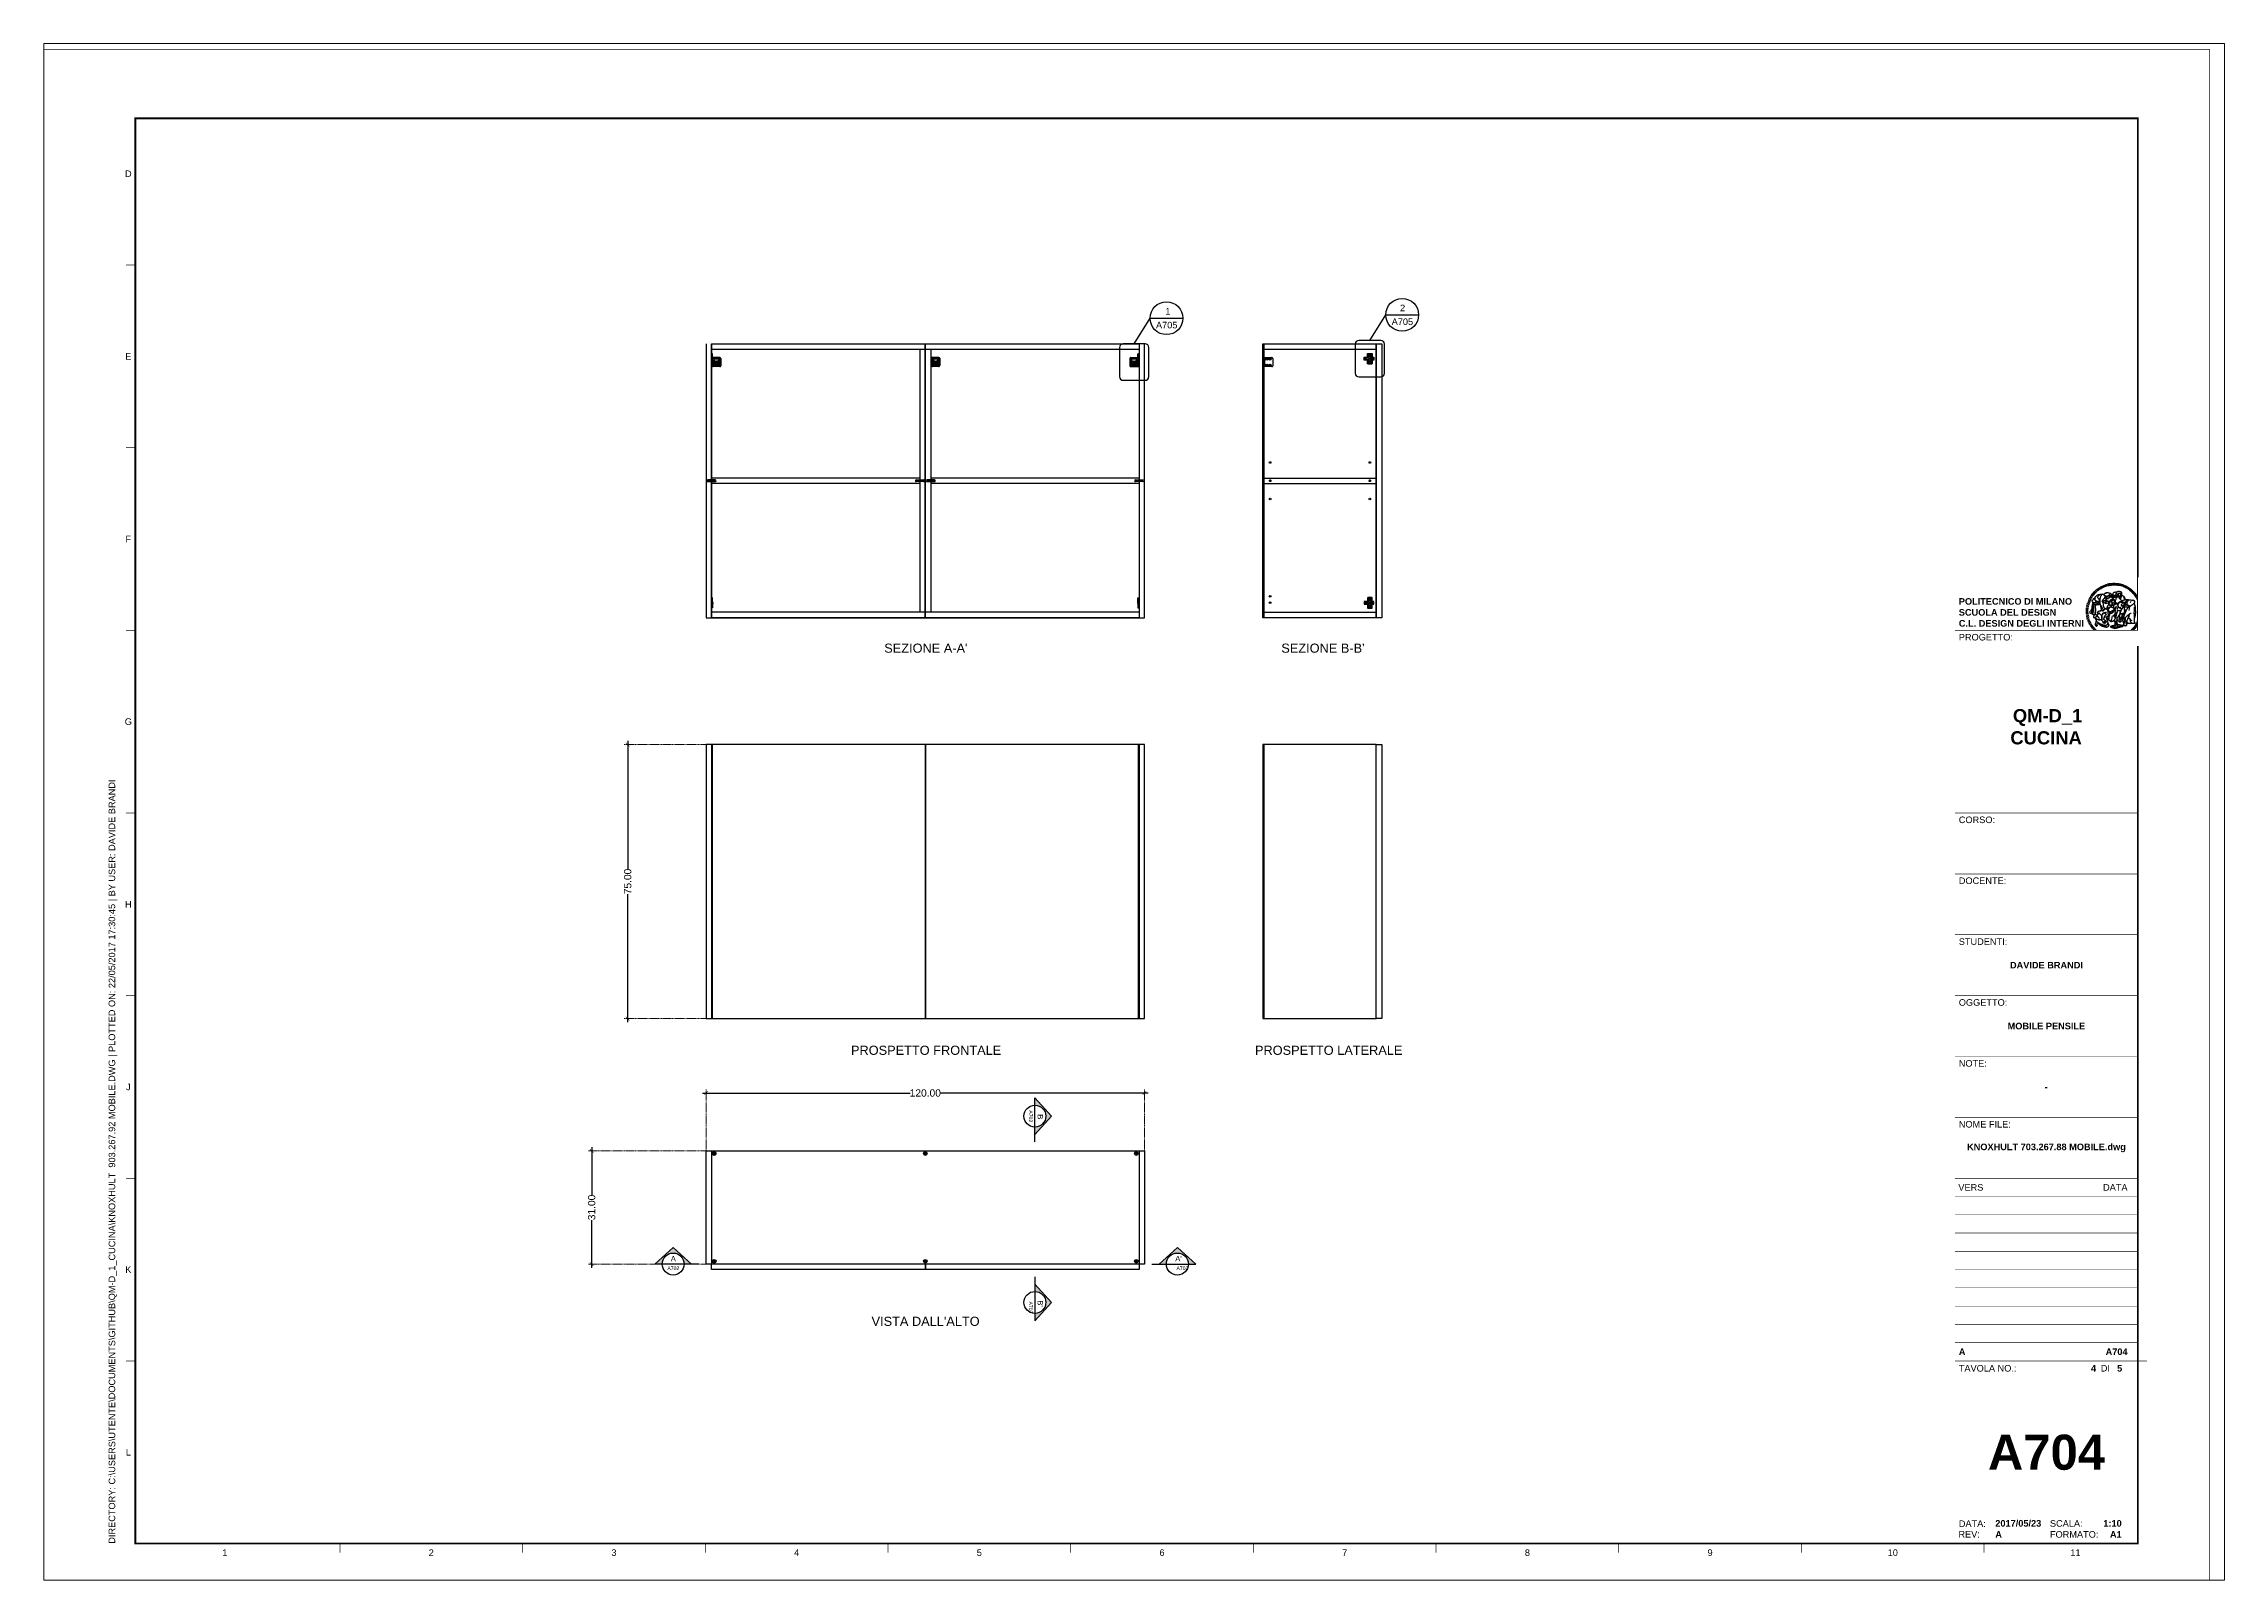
# Paper-space layout 'A704' of a CAD drawing. Header units: millimetres. Extents: x -4 to 593, y -3 to 418.
# The model-space entities are those that its viewports show. They can reach past a viewport. Long polylines and large blocks are cut down to what shows.
import ezdxf
from ezdxf.enums import TextEntityAlignment as Align

# ---------------------------------------------------------------- set-up
doc = ezdxf.new("R2010")
doc.units = ezdxf.units.MM
doc.set_wipeout_variables(frame=1)
doc.linetypes.add('ACAD_ISO02W100', pattern=[15, 12, -3])
doc.linetypes.add('HIDDEN', pattern=[0.375, 0.25, -0.125])
for name, color, linetype in [('ANNOTATION', 1, 'Continuous'), ('CASSETTI E ANTE', 150, 'Continuous'), ('G-ANNO-LOGO', 3, 'Continuous'), ('G-ANNO-TEXT', 3, 'Continuous'), ('G-ANNO-TTLB', 3, 'Continuous'), ('GIUNZIONI', 3, 'Continuous'), ('IN-ANNO-NPLT', 210, 'Continuous'), ('STRUTTURA', 7, 'Continuous')]:
    doc.layers.add(name, color=color, linetype=linetype)
doc.styles.add('ARIAL', font='arial.ttf')
doc.styles.add('ARIAL-BOLD', font='')
doc.styles.get("Standard").update_dxf_attribs({"font": 'arial.ttf'})
doc.styles.get('ARIAL-BOLD').set_extended_font_data('Arial', bold=True)
doc.dimstyles.new('QM-D_1', dxfattribs={"dimtxt": 2, "dimasz": 1, "dimexe": 1, "dimexo": 0.0625, "dimgap": 0.09, "dimtad": 0, "dimzin": 0, "dimdsep": 46, "dimtxsty": 'Standard', "dimblk": 'ARCHTICK', "dimcen": 0, "dimdle": 1, "dimclrd": 256, "dimclre": 256, "dimadec": 0, "dimazin": 0, "dimtfac": 1, "dimtofl": 0, "dimtmove": 0, "dimatfit": 3, "dimldrblk": 'ARCHTICK', "dimfxl": 1, "dimtolj": 1, "dimtzin": 0, "dimlwe": 0, "dimarcsym": 2})

psp = doc.layouts.new('A704')

# ---------------------------------------------------------------- texts
at = {"layer": 'ANNOTATION'}
for s, width, heights, insert, char_height, attachment_point in [('\\pi4.30646;2', 9.805143, [1.8393], (363.153, 344.5974), 1.8, 7), ('\\pi2.01656;A705', 9.805143, [1.8393], (298.6446, 341.6891), 1.8, 1), ('\\pi4.57106;1', 9.805143, [1.8393], (298.6446, 343.6724), 1.8, 7), ('\\pi2.01656;A705', 9.805143, [1.8393], (363.153, 342.6141), 1.8, 1), ("\\pi48.76535;SEZIONE A-A'", 120, [2.587], (177.5275, 253.603), 2.5, 1), ("\\pi5.01535;SEZIONE B-B'", 32.5, [2.587], (329.9474, 253.603), 2.5, 1), ('\\pi39.65894;PROSPETTO FRONTALE', 120, [2.587], (177.5275, 143.5237), 2.5, 1), ('PROSPETTO LATERALE\\P', 42.927906, [15.6532], (327.7517, 143.5237), 2.5, 1), ('\\pi0.54962;A', 2.5, [2.2301], (167.3163, 85.9746), 1.5, 1), ("A'", 2.5, [2.2301], (307.7386, 85.9746), 1.5, 3), ('\\pi1.40553;A702', 6, [2.5083], (165.5275, 83.0935), 1, 1), ('A702', 6, [2.5083], (309.5275, 83.0935), 1, 3), ("\\pi45.29246;VISTA DALL'ALTO", 120, [2.587], (177.5275, 69.3244), 2.5, 1)]:
    psp.add_mtext_dynamic_manual_height_columns(s, width=width, gutter_width=12.5, heights=heights, dxfattribs=dict(at, insert=insert, char_height=char_height, attachment_point=attachment_point))
at = {"layer": 'ANNOTATION', "rotation": 270}
for s, width, heights, insert, char_height, attachment_point in [('\\pi1.40553;A702', 6, [2.5083], (266.8764, 127.2445), 1, 1), ('\\pi0.68366;B', 2.5, [2.2301], (269.7575, 125.4556), 1.5, 1), ('A702', 6, [2.5083], (266.8764, 70.2445), 1, 3), ("B'", 2.5, [2.2301], (269.7575, 72.0334), 1.5, 3)]:
    psp.add_mtext_dynamic_manual_height_columns(s, width=width, gutter_width=12.5, heights=heights, dxfattribs=dict(at, insert=insert, char_height=char_height, attachment_point=attachment_point))

msp = doc.modelspace()

# ---------------------------------------------------------------- texts
at = {"layer": 'ANNOTATION', "insert": (2727.86, 1559.68), "char_height": 1.5, "attachment_point": 1}
msp.add_mtext_dynamic_manual_height_columns('\\pi0.54962;A', width=2.5, gutter_width=12.5, heights=[2.23], dxfattribs=at)

# ---------------------------------------------------------------- blocks, each defined once
blk = doc.blocks.new('A1_GRID_LAYOUT')
at = {"layer": 'G-ANNO-TTLB', "const_width": 0.5, "flags": 128}
blk.add_lwpolyline([(25, 400.15), (25, 10), (573.07, 10), (573.07, 400.15)], close=True, dxfattribs=at)
at = {"layer": 'G-ANNO-TTLB', "const_width": 0.18, "flags": 128}
for points in [[(25, 360), (22.5, 360)], [(25, 310), (22.5, 310)], [(25, 260), (22.5, 260)], [(25, 210), (22.5, 210)], [(25, 160), (22.5, 160)], [(25, 110), (22.5, 110)], [(25, 60), (22.5, 60)], [(81, 10), (81, 7.5)], [(131, 10), (131, 7.5)], [(181, 10), (181, 7.5)], [(231, 10), (231, 7.5)], [(281, 10), (281, 7.5)], [(331, 10), (331, 7.5)], [(381, 10), (381, 7.5)], [(431, 10), (431, 7.5)], [(481, 10), (481, 7.5)], [(531, 10), (531, 7.5)]]:
    blk.add_lwpolyline(points, dxfattribs=at)
at = {"layer": 'IN-ANNO-NPLT', "const_width": 0.18}
for points in [[(592.72, 419.05), (0, 419.05)], [(0, 0), (0, 419.05)], [(592.72, 0), (592.72, 419.05)]]:
    blk.add_lwpolyline(points, dxfattribs=at)
at = {"layer": 'G-ANNO-TEXT', "style": 'ARIAL'}
for s, p in [('D', (23.09, 385)), ('E', (23.09, 335)), ('F', (23.09, 285)), ('G', (23.09, 235)), ('H', (23.09, 185)), ('J', (23.09, 135)), ('K', (23.09, 85)), ('L', (23.09, 35)), ('1', (49.49, 7.51)), ('2', (106, 7.51)), ('3', (156, 7.51)), ('4', (206, 7.51)), ('5', (256, 7.51)), ('6', (306, 7.51)), ('7', (356, 7.51)), ('8', (406, 7.51)), ('9', (456, 7.51)), ('10', (506, 7.51)), ('11', (556, 7.51))]:
    blk.add_text(s, height=1.8, dxfattribs=at).set_placement(p, align=Align.MIDDLE_CENTER)
at = {"layer": 'G-ANNO-TEXT', "insert": (17.7, 9.95), "char_height": 1.8, "attachment_point": 1, "rotation": 90, "style": 'ARIAL'}
blk.add_mtext_dynamic_manual_height_columns('DIRECTORY: C:\\\\USERS\\\\UTENTE\\\\DOCUMENTS\\\\GITHUB\\\\QM-D_1_CUCINA\\\\KNOXHULT  903.267.92 MOBILE.DWG | PLOTTED ON: 22/05/2017 17:30:45 | BY USER: DAVIDE BRANDI', width=412.209, gutter_width=9, heights=[0], dxfattribs=at)
blk = doc.blocks.new('logoPolimi')
for p, q in [((-1.41, 1.91), (-1.28, 1.74)), ((-1.32, 1.97), (-1.2, 1.8)), ((-1.22, 2.03), (-1.11, 1.85)), ((-1.13, 2.09), (-1.03, 1.9)), ((-1.03, 2.14), (-0.94, 1.95)), ((-0.93, 2.18), (-0.84, 1.99)), ((-0.83, 2.22), (-0.75, 2.03)), ((-0.72, 2.26), (-0.66, 2.06)), ((-0.61, 2.29), (-0.56, 2.09)), ((-0.51, 2.32), (-0.46, 2.11)), ((-0.4, 2.34), (-0.36, 2.13)), ((-0.29, 2.35), (-0.26, 2.14)), ((-0.18, 2.36), (-0.16, 2.15)), ((-0.07, 2.37), (-0.06, 2.16)), ((0.04, 2.37), (0.04, 2.16)), ((0.15, 2.36), (0.14, 2.16)), ((0.26, 2.36), (0.24, 2.15)), ((0.37, 2.34), (0.34, 2.13)), ((0.48, 2.32), (0.44, 2.12)), ((0.59, 2.3), (0.54, 2.09)), ((0.69, 2.27), (0.63, 2.07)), ((0.8, 2.23), (0.73, 2.03)), ((0.9, 2.19), (0.82, 2)), ((1, 2.15), (0.91, 1.96)), ((1.1, 2.1), (1, 1.91)), ((1.2, 2.04), (1.09, 1.86)), ((1.29, 1.99), (1.18, 1.81)), ((1.38, 1.92), (1.26, 1.75)), ((1.47, 1.86), (1.34, 1.69)), ((-2.37, 0.12), (-2.16, 0.11)), ((-2.37, 0.01), (-2.16, 0.01)), ((-2.36, 0.23), (-2.15, 0.21)), ((-2.35, 0.34), (-2.14, 0.31)), ((-2.33, 0.45), (-2.12, 0.41)), ((-2.3, 0.55), (-2.1, 0.51)), ((-2.28, 0.66), (-2.07, 0.6)), ((-2.24, 0.77), (-2.04, 0.7)), ((-2.2, 0.87), (-2.01, 0.79)), ((-2.16, 0.97), (-1.97, 0.89)), ((-2.11, 1.07), (-1.93, 0.98)), ((-2.06, 1.17), (-1.88, 1.07)), ((-2.01, 1.26), (-1.83, 1.15)), ((-1.94, 1.36), (-1.77, 1.24)), ((-1.88, 1.45), (-1.71, 1.32)), ((-1.84, 0.03), (-1.82, 0.35)), ((-1.81, 1.53), (-1.65, 1.4)), ((-1.74, 1.61), (-1.58, 1.47)), ((-1.73, 0.59), (-1.73, 0.59)), ((-1.73, 0.59), (-1.73, 0.59)), ((-1.66, 1.69), (-1.51, 1.54)), ((-1.65, 0.57), (-1.65, 0.57)), ((-1.59, 1.12), (-1.59, 1.12)), ((-1.58, 1.77), (-1.44, 1.61)), ((-1.51, 0.55), (-1.51, 0.55)), ((-1.51, 0.55), (-1.51, 0.55)), ((-1.49, 1.84), (-1.36, 1.68)), ((-1.31, 0.79), (-1.21, 0.75)), ((-1.21, 0.75), (-1.31, 0.79)), ((-1.21, 0.75), (-1.31, 0.79)), ((-1.21, 0.75), (-1.21, 0.75)), ((-1.21, 0.75), (-1.21, 0.75)), ((-1.19, 0.76), (-1.19, 0.76)), ((-1.19, 0.76), (-1.19, 0.76)), ((-1.17, 0.99), (-1.18, 0.99)), ((-1.18, 0.99), (-1.17, 0.99)), ((-1.16, 0.57), (-1.16, 0.57)), ((-1.16, 0.57), (-1.16, 0.57)), ((-1.1, 0.01), (-0.99, 0.06)), ((-0.99, 0.06), (-1.1, 0.01)), ((-0.99, 0.06), (-1.1, 0.01)), ((-0.99, 0.06), (-0.99, 0.06)), ((-0.99, 0.06), (-0.99, 0.06)), ((-0.97, 0.79), (-0.98, 0.79)), ((-0.89, 0.84), (-0.97, 0.79)), ((-0.97, 0.79), (-0.89, 0.84)), ((-0.96, 1.41), (-0.96, 1.41)), ((-0.96, 1.41), (-0.96, 1.41)), ((-0.89, 0.84), (-0.82, 0.87)), ((-0.82, 0.87), (-0.89, 0.84)), ((-0.89, 0.84), (-0.82, 0.87)), ((-0.88, 0.83), (-0.89, 0.84)), ((-0.85, 1.39), (-0.85, 1.39)), ((-0.85, 1.39), (-0.85, 1.39)), ((-0.84, 0.14), (-0.84, 0.14)), ((-0.77, 1.08), (-0.78, 1.08)), ((-0.78, 1.08), (-0.77, 1.08)), ((-0.61, 1.12), (-0.77, 1.08)), ((-0.77, 1.08), (-0.61, 1.12)), ((-0.77, 1.08), (-0.61, 1.12)), ((-0.75, 1.3), (-0.76, 1.29)), ((-0.76, 1.29), (-0.75, 1.3)), ((-0.65, 0.99), (-0.7, 0.96)), ((-0.69, 0.18), (-0.68, 0.18)), ((-0.66, 0.93), (-0.66, 0.93)), ((-0.66, 0.93), (-0.64, 0.93)), ((-0.66, 0.93), (-0.66, 0.93)), ((-0.66, 0.93), (-0.66, 0.93)), ((-0.63, 1.01), (-0.63, 1.01)), ((-0.63, 1.01), (-0.62, 1.01)), ((-0.63, 0.66), (-0.63, 0.66)), ((-0.6, 1.12), (-0.61, 1.12)), ((-0.61, 1.12), (-0.6, 1.12)), ((-0.61, 1.12), (-0.6, 1.12)), ((-0.61, 0.86), (-0.57, 0.85)), ((-0.57, 0.85), (-0.61, 0.86)), ((-0.61, 0.86), (-0.57, 0.85)), ((-0.53, 1.08), (-0.6, 1.12)), ((-0.6, 1.12), (-0.6, 1.11)), ((-0.6, 1.12), (-0.53, 1.08)), ((-0.57, 0.8), (-0.59, 0.8)), ((-0.57, 0.85), (-0.53, 0.84)), ((-0.57, 0.85), (-0.57, 0.85)), ((-0.57, 0.85), (-0.57, 0.85)), ((-0.57, 0.85), (-0.53, 0.84)), ((-0.56, 0.29), (-0.49, 0.48)), ((-0.56, 0.14), (-0.56, 0.29)), ((-0.5, 0.11), (-0.56, 0.14)), ((-0.53, 0.84), (-0.51, 0.84)), ((-0.53, 0.84), (-0.51, 0.84)), ((-0.53, 0.84), (-0.53, 0.84)), ((-0.51, 0.11), (-0.51, 0.11)), ((-0.51, 0.11), (-0.51, 0.11)), ((-0.34, 0.33), (-0.5, 0.11)), ((-0.49, 0.48), (-0.41, 0.55)), ((-0.42, 0.8), (-0.47, 0.79)), ((-0.42, 0.8), (-0.47, 0.79)), ((-0.47, 0.79), (-0.45, 0.76)), ((-0.47, 0.79), (-0.45, 0.76)), ((-0.45, 1.14), (-0.42, 1.11)), ((-0.42, 1.26), (-0.36, 1.22)), ((-0.41, 0.55), (-0.34, 0.49)), ((-0.4, 1.37), (-0.38, 1.38)), ((-0.39, 1.37), (-0.4, 1.37)), ((-0.35, 1.33), (-0.4, 1.37)), ((-0.39, 1.24), (-0.4, 1.23)), ((-0.38, 1.14), (-0.38, 1.14)), ((-0.34, 0.49), (-0.09, 0.48)), ((-0.16, 0.32), (-0.34, 0.33)), ((-0.14, 0.32), (-0.31, 0.34)), ((-0.28, 1.3), (-0.29, 1.3)), ((-0.28, 1.3), (-0.28, 1.3)), ((-0.16, 1.24), (-0.16, 1.25)), ((-0.16, 1.25), (-0.16, 1.25)), ((-0.16, 0.49), (-0.14, 0.64)), ((-0.06, 0.27), (-0.16, 0.32)), ((-0.1, 0.88), (-0.09, 0.87)), ((-0.08, 1.37), (-0.08, 1.38)), ((-0.08, 1.23), (-0.05, 1.21)), ((-0.05, 1.21), (-0.08, 1.23)), ((-0.08, 1.23), (-0.05, 1.21)), ((-0.03, 0.26), (-0.06, 0.27)), ((-0.05, 1.21), (-0.04, 1.21)), ((-0.04, 1.21), (-0.05, 1.21)), ((-0.04, 1.21), (-0.04, 1.21)), ((-0.04, 1.21), (-0.04, 1.21)), ((-0.04, 0.48), (-0.03, 0.26)), ((0.03, 1.15), (0.03, 1.15)), ((0.03, 0.66), (0.03, 0.67)), ((0.07, 0.58), (0.07, 0.57)), ((0.1, 1.18), (0.1, 1.18)), ((0.1, 0.84), (0.1, 0.84)), ((0.13, 1.32), (0.17, 1.19)), ((0.14, 0.71), (0.34, 0.65)), ((0.31, 0.56), (0.17, 0.63)), ((0.27, 1.61), (0.27, 1.61)), ((0.27, 1.61), (0.27, 1.61)), ((0.27, 1.61), (0.27, 1.61)), ((0.29, 1.29), (0.29, 1.29)), ((0.29, 1.29), (0.29, 1.29)), ((0.29, 1.29), (0.29, 1.29)), ((0.29, 1.29), (0.29, 1.29)), ((0.33, 0.49), (0.34, 0.49)), ((0.33, 0.03), (0.35, 0.03)), ((0.33, 0.03), (0.35, 0.03)), ((0.34, 0.65), (0.34, 0.64)), ((0.35, 0.03), (0.57, 0.06)), ((0.35, 0.03), (0.57, 0.06)), ((0.35, 0.03), (0.35, 0.03)), ((0.35, 0.03), (0.35, 0.03)), ((0.38, 1.36), (0.37, 1.35)), ((0.38, 0.34), (0.37, 0.34)), ((0.38, 0.34), (0.38, 0.34)), ((0.43, 0.67), (0.39, 0.64)), ((0.49, 1.05), (0.51, 1.13)), ((0.51, 1.13), (0.49, 1.05)), ((0.49, 1.05), (0.51, 1.13)), ((0.51, 1.31), (0.5, 1.29)), ((0.51, 1.13), (0.52, 1.23)), ((0.52, 1.23), (0.51, 1.23)), ((0.51, 1.23), (0.52, 1.23)), ((0.52, 1.23), (0.51, 1.13)), ((0.51, 1.13), (0.52, 1.23)), ((0.52, 1.24), (0.6, 1.37)), ((0.52, 1.23), (0.6, 1.36)), ((0.6, 1.36), (0.52, 1.23)), ((0.52, 1.23), (0.52, 1.23)), ((0.52, 1.23), (0.52, 1.24)), ((0.52, 1.23), (0.52, 1.23)), ((0.55, 1.07), (0.53, 1.06)), ((0.53, 1.04), (0.53, 1.06)), ((0.53, 1.05), (0.53, 1.04)), ((0.54, 0.3), (0.63, 0.32)), ((0.54, -0.08), (0.61, 0.06)), ((0.61, 0.06), (0.54, -0.08)), ((0.54, -0.08), (0.61, 0.06)), ((0.56, 0.19), (0.59, 0.21)), ((0.57, 1.07), (0.57, 1.07)), ((0.57, 1.07), (0.57, 1.07)), ((0.57, 1.07), (0.57, 1.07)), ((0.57, 1.07), (0.57, 1.07)), ((0.57, 1.07), (0.57, 1.07)), ((0.57, 1.07), (0.57, 1.07)), ((0.57, 1.07), (0.57, 1.07)), ((0.58, 0.3), (0.59, 0.29)), ((0.59, 0.78), (0.59, 0.79)), ((0.59, 0.79), (0.59, 0.79)), ((0.59, 0.79), (0.59, 0.79)), ((0.59, 0.79), (0.59, 0.78)), ((0.61, 0.06), (0.6, 0.07)), ((0.6, 0.07), (0.61, 0.06)), ((0.61, 0.06), (0.61, 0.07)), ((0.62, 0.21), (0.65, 0.22)), ((0.64, 1.37), (0.65, 1.37)), ((0.69, 0.86), (0.68, 0.86)), ((0.68, 0.86), (0.69, 0.86)), ((0.68, 0.76), (0.68, 0.76)), ((0.76, 0.26), (0.76, 0.26)), ((0.82, 0.35), (0.84, 0.36)), ((0.82, 0.35), (0.82, 0.35)), ((0.84, 0.36), (0.84, 0.37)), ((0.85, 0.34), (1.05, 0.35)), ((0.93, 1.05), (0.93, 1.05)), ((0.93, 1.05), (0.93, 1.05)), ((0.93, 1.05), (0.93, 1.04)), ((0.93, 1.05), (0.93, 1.05)), ((0.97, 0.66), (0.96, 0.66)), ((1.01, 0.97), (0.98, 0.96)), ((1.17, 0.96), (1.17, 0.95)), ((1.17, 0.95), (1.17, 0.95)), ((1.34, 0.37), (1.26, 0.04)), ((1.27, 0.37), (1.27, 0.38)), ((1.28, 0.95), (1.28, 0.95)), ((1.37, 0.73), (1.46, 0.81)), ((1.41, 0.4), (1.41, 0.41)), ((1.56, 1.79), (1.42, 1.63)), ((1.64, 1.71), (1.49, 1.56)), ((1.49, 0.9), (1.57, 0.92)), ((1.72, 1.63), (1.56, 1.49)), ((1.67, 0.6), (1.57, 0.53)), ((1.79, 1.55), (1.63, 1.41)), ((1.86, 1.47), (1.7, 1.34)), ((1.93, 1.38), (1.76, 1.26)), ((1.99, 1.29), (1.81, 1.17)), ((2.05, 1.19), (1.87, 1.09)), ((2.1, 1.1), (1.92, 1)), ((2.15, 1), (1.96, 0.91)), ((2.19, 0.9), (2, 0.82)), ((2.23, 0.79), (2.04, 0.72)), ((2.27, 0.69), (2.07, 0.63)), ((2.3, 0.58), (2.09, 0.53)), ((2.32, 0.47), (2.12, 0.43)), ((2.34, 0.37), (2.13, 0.33)), ((2.36, 0.26), (2.15, 0.23)), ((2.37, 0.15), (2.16, 0.13)), ((2.37, 0.04), (2.16, 0.03)), ((-2.37, -0.1), (-2.16, -0.09)), ((-2.36, -0.21), (-2.15, -0.19)), ((-2.35, -0.32), (-2.14, -0.29)), ((-2.33, -0.43), (-2.12, -0.39)), ((-2.31, -0.54), (-2.1, -0.49)), ((-2.28, -0.65), (-2.08, -0.59)), ((-2.25, -0.75), (-2.05, -0.69)), ((-2.21, -0.86), (-2.02, -0.78)), ((-2.17, -0.96), (-1.98, -0.87)), ((-2.12, -1.06), (-1.93, -0.96)), ((-2.07, -1.16), (-1.89, -1.05)), ((-2.04, -0.15), (-1.97, -0.2)), ((-2.01, -1.25), (-1.84, -1.14)), ((-1.95, -1.34), (-1.78, -1.22)), ((-1.89, -1.43), (-1.72, -1.31)), ((-1.82, -1.52), (-1.66, -1.38)), ((-1.75, -1.6), (-1.59, -1.46)), ((-1.67, -1.68), (-1.52, -1.53)), ((-1.58, -0.12), (-1.6, -0.18)), ((-1.6, -0.18), (-1.58, -0.28)), ((-1.57, -0.54), (-1.59, -0.54)), ((-1.59, -0.54), (-1.59, -0.54)), ((-1.59, -1.76), (-1.45, -1.6)), ((-1.56, -0.32), (-1.56, -0.31)), ((-1.56, -0.31), (-1.56, -0.31)), ((-1.53, -0.65), (-1.53, -0.65)), ((-1.53, -0.65), (-1.53, -0.65)), ((-1.51, -1.83), (-1.37, -1.67)), ((-1.48, -0.86), (-1.48, -0.85)), ((-1.42, -0.37), (-1.42, -0.37)), ((-1.42, -1.9), (-1.29, -1.73)), ((-1.38, -0.46), (-1.38, -0.46)), ((-1.33, -1.96), (-1.21, -1.79)), ((-1.31, -0.24), (-1.31, -0.23)), ((-1.31, -0.23), (-1.31, -0.24)), ((-1.24, -2.02), (-1.13, -1.84)), ((-1.23, -0.19), (-1.23, -0.19)), ((-1.23, -0.19), (-1.23, -0.19)), ((-1.23, -0.19), (-1.23, -0.19)), ((-1.23, -0.19), (-1.23, -0.19)), ((-1.01, -0.39), (-1.02, -0.39)), ((-1.02, -0.39), (-1.01, -0.39)), ((-1.02, -0.7), (-1.02, -0.7)), ((-1.02, -0.7), (-1.02, -0.7)), ((-1.02, -0.7), (-1.02, -0.7)), ((-0.79, -0.51), (-0.83, -0.58)), ((-0.83, -0.58), (-0.79, -0.51)), ((-0.83, -0.58), (-0.79, -0.51)), ((-0.78, -1.05), (-0.83, -0.94)), ((-0.83, -0.94), (-0.78, -1.05)), ((-0.83, -0.94), (-0.83, -0.94)), ((-0.83, -0.94), (-0.78, -1.05)), ((-0.82, -1.23), (-0.82, -1.23)), ((-0.82, -1.23), (-0.77, -1.23)), ((-0.77, -1.23), (-0.82, -1.23)), ((-0.82, -1.23), (-0.82, -1.23)), ((-0.77, -1.23), (-0.82, -1.23)), ((-0.75, -0.96), (-0.8, -0.89)), ((-0.8, -0.89), (-0.79, -0.92)), ((-0.79, -0.92), (-0.8, -0.89)), ((-0.8, -0.89), (-0.75, -0.96)), ((-0.79, -0.92), (-0.8, -0.89)), ((-0.8, -0.89), (-0.8, -0.89)), ((-0.8, -0.89), (-0.75, -0.96)), ((-0.79, -0.92), (-0.78, -0.95)), ((-0.78, -0.95), (-0.79, -0.92)), ((-0.78, -0.95), (-0.79, -0.92)), ((-0.77, -0.49), (-0.78, -0.48)), ((-0.78, -0.48), (-0.77, -0.49)), ((-0.78, -0.95), (-0.76, -1)), ((-0.76, -1), (-0.78, -0.95)), ((-0.76, -1), (-0.78, -0.95)), ((-0.71, -0.89), (-0.75, -0.87)), ((-0.75, -0.87), (-0.71, -0.89)), ((-0.75, -0.87), (-0.71, -0.89)), ((-0.72, -1.01), (-0.75, -0.96)), ((-0.75, -0.96), (-0.72, -1.01)), ((-0.75, -0.96), (-0.72, -1.01)), ((-0.64, -0.93), (-0.71, -0.89)), ((-0.71, -0.89), (-0.64, -0.93)), ((-0.71, -0.89), (-0.64, -0.93)), ((-0.66, -0.53), (-0.66, -0.53)), ((-0.66, -0.53), (-0.66, -0.53)), ((-0.66, -0.53), (-0.66, -0.53)), ((-0.39, -0.81), (-0.51, -0.69)), ((-0.51, -1.04), (-0.5, -1.04)), ((-0.48, -0.42), (-0.48, -0.42)), ((-0.48, -0.42), (-0.48, -0.42)), ((-0.48, -0.42), (-0.48, -0.42)), ((-0.41, -0.51), (-0.41, -0.51)), ((-0.38, -0.05), (-0.39, -0.12)), ((-0.39, -0.12), (-0.37, -0.1)), ((-0.35, -0.14), (-0.37, -0.08)), ((-0.37, -0.09), (-0.37, -0.09)), ((-0.33, -0.12), (-0.35, -0.14)), ((-0.32, -0.14), (-0.35, -0.14)), ((-0.35, -0.18), (-0.34, -0.22)), ((-0.34, -0.08), (-0.29, -0.16)), ((-0.34, -0.22), (-0.34, -0.22)), ((-0.27, -0.17), (-0.32, -0.14)), ((-0.25, -0.91), (-0.26, -0.9)), ((-0.26, -1.29), (0.1, -1.2)), ((0.1, -1.2), (-0.26, -1.29)), ((0.08, -1.4), (-0.26, -1.29)), ((-0.26, -1.29), (0.08, -1.4)), ((-0.26, -1.38), (-0.26, -1.29)), ((-0.26, -1.29), (-0.26, -1.29)), ((-0.26, -1.29), (-0.26, -1.38)), ((-0.26, -1.29), (0.08, -1.4)), ((-0.26, -1.29), (-0.26, -1.29)), ((0.08, -1.49), (-0.26, -1.38)), ((-0.26, -1.38), (0.09, -1.49)), ((-0.14, -0.15), (-0.16, -0.13)), ((-0.11, -0.04), (-0.12, -0.05)), ((-0.04, -0.41), (-0.01, -0.44)), ((-0.01, -0.44), (-0.04, -0.41)), ((-0.04, -0.41), (-0.01, -0.44)), ((0.07, -0.84), (0.07, -0.84)), ((0.07, -0.84), (0.07, -0.84)), ((0.1, -1.2), (0.08, -1.32)), ((0.08, -1.32), (0.13, -1.2)), ((0.08, -1.4), (0.72, -1.22)), ((0.72, -1.22), (0.08, -1.4)), ((0.08, -1.4), (0.72, -1.22)), ((0.72, -1.31), (0.08, -1.49)), ((0.08, -1.44), (0.08, -1.4)), ((0.08, -1.4), (0.08, -1.44)), ((0.08, -1.4), (0.08, -1.49)), ((0.08, -1.49), (0.08, -1.44)), ((0.08, -1.44), (0.08, -1.44)), ((0.08, -1.44), (0.08, -1.45)), ((0.08, -1.45), (0.08, -1.46)), ((0.08, -1.46), (0.08, -1.49)), ((0.1, -1.01), (0.09, -0.86)), ((0.1, -1.01), (0.09, -0.86)), ((0.09, -1.49), (0.72, -1.31)), ((0.1, -1.2), (0.12, -1.04)), ((0.12, -1.04), (0.1, -1.2)), ((0.13, -1.2), (0.1, -1.2)), ((0.1, -1.2), (0.13, -1.2)), ((0.13, -1.2), (0.1, -1.2)), ((0.1, -1.2), (0.1, -1.2)), ((0.11, -0.44), (0.11, -0.44)), ((0.11, -0.44), (0.11, -0.44)), ((0.12, -0.21), (0.12, -0.21)), ((0.12, -0.21), (0.12, -0.21)), ((0.12, -0.21), (0.12, -0.21)), ((0.12, -0.21), (0.12, -0.21)), ((0.12, -0.21), (0.12, -0.21)), ((0.12, -0.21), (0.12, -0.21)), ((0.12, -0.21), (0.12, -0.21)), ((0.12, -0.21), (0.12, -0.21)), ((0.12, -0.21), (0.12, -0.21)), ((0.12, -0.21), (0.12, -0.21)), ((0.12, -0.21), (0.12, -0.21)), ((0.12, -0.21), (0.12, -0.21)), ((0.12, -0.21), (0.12, -0.21)), ((0.12, -0.56), (0.14, -0.53)), ((0.14, -0.53), (0.12, -0.56)), ((0.12, -0.56), (0.14, -0.53)), ((0.12, -1.04), (0.12, -1.04)), ((0.12, -1.04), (0.12, -1.04)), ((0.12, -1.04), (0.12, -1.04)), ((0.21, -0.99), (0.13, -1.2)), ((0.13, -1.2), (0.21, -0.99)), ((0.36, -1.14), (0.13, -1.2)), ((0.13, -1.2), (0.26, -1.17)), ((0.14, -0.53), (0.16, -0.49)), ((0.16, -0.49), (0.14, -0.53)), ((0.14, -0.53), (0.16, -0.49)), ((0.16, -0.49), (0.16, -0.49)), ((0.16, -0.49), (0.16, -0.49)), ((0.28, -1.19), (0.21, -0.99)), ((0.21, -0.99), (0.31, -1.27)), ((0.24, -0.17), (0.24, -0.16)), ((0.24, -0.16), (0.24, -0.17)), ((0.25, -0.84), (0.25, -0.88)), ((0.25, -0.88), (0.25, -0.84)), ((0.25, -0.88), (0.25, -0.84)), ((0.25, -0.88), (0.29, -1.17)), ((0.26, -0.88), (0.25, -0.88)), ((0.31, -1.27), (0.25, -0.88)), ((0.26, -1.17), (0.28, -1.16)), ((0.28, -1.16), (0.36, -1.14)), ((0.29, -1.17), (0.28, -1.19)), ((0.36, -1.14), (0.72, -1.22)), ((0.72, -1.22), (0.36, -1.14)), ((0.49, -0.31), (0.49, -0.31)), ((0.49, -0.31), (0.49, -0.31)), ((0.5, -0.27), (0.5, -0.27)), ((0.51, -0.27), (0.51, -0.27)), ((0.72, -0.81), (0.75, -0.89)), ((0.72, -1.22), (0.72, -1.31)), ((0.72, -1.31), (0.72, -1.22)), ((0.74, -0.23), (0.74, -0.23)), ((0.74, -0.23), (0.75, -0.24)), ((0.75, -0.23), (0.75, -0.23)), ((0.86, -0.25), (0.82, -0.34)), ((0.87, -0.22), (0.86, -0.23)), ((0.87, -0.22), (0.86, -0.25)), ((0.96, -0.58), (0.96, -0.57)), ((1.05, -1.05), (1.04, -1.05)), ((1.28, -2), (1.17, -1.82)), ((1.37, -1.93), (1.25, -1.76)), ((1.31, -0.27), (1.3, -0.26)), ((1.3, -0.26), (1.3, -0.26)), ((1.3, -0.26), (1.3, -0.26)), ((1.3, -0.26), (1.31, -0.27)), ((1.3, -0.26), (1.3, -0.26)), ((1.46, -1.87), (1.33, -1.7)), ((1.54, -1.8), (1.41, -1.64)), ((1.63, -1.72), (1.48, -1.57)), ((1.71, -1.65), (1.55, -1.5)), ((1.78, -1.57), (1.62, -1.43)), ((1.85, -1.48), (1.69, -1.35)), ((1.92, -1.39), (1.75, -1.27)), ((1.98, -1.3), (1.81, -1.19)), ((2.04, -1.21), (1.86, -1.1)), ((2.09, -1.11), (1.91, -1.01)), ((2.14, -1.01), (1.95, -0.92)), ((2.19, -0.91), (1.99, -0.83)), ((2.23, -0.81), (2.03, -0.74)), ((2.26, -0.7), (2.06, -0.64)), ((2.29, -0.6), (2.09, -0.55)), ((2.32, -0.49), (2.11, -0.45)), ((2.34, -0.38), (2.13, -0.35)), ((2.35, -0.27), (2.15, -0.25)), ((2.37, -0.08), (2.16, -0.07)), ((2.36, -0.16), (2.16, -0.15)), ((-1.14, -2.08), (-1.04, -1.89)), ((-1.04, -2.13), (-0.95, -1.94)), ((-0.94, -2.18), (-0.86, -1.98)), ((-0.84, -2.22), (-0.77, -2.02)), ((-0.74, -2.25), (-0.67, -2.05)), ((-0.63, -2.29), (-0.57, -2.08)), ((-0.52, -2.31), (-0.48, -2.11)), ((-0.42, -2.33), (-0.38, -2.13)), ((-0.31, -2.35), (-0.28, -2.14)), ((-0.2, -2.36), (-0.18, -2.15)), ((-0.09, -2.37), (-0.08, -2.16)), ((0.03, -2.37), (0.02, -2.16)), ((0.14, -2.37), (0.12, -2.16)), ((0.25, -2.36), (0.22, -2.15)), ((0.35, -2.34), (0.32, -2.14)), ((0.46, -2.32), (0.42, -2.12)), ((0.57, -2.3), (0.52, -2.1)), ((0.68, -2.27), (0.62, -2.07)), ((0.78, -2.24), (0.71, -2.04)), ((0.89, -2.2), (0.81, -2)), ((0.99, -2.15), (0.9, -1.96)), ((1.09, -2.11), (0.99, -1.92)), ((1.19, -2.05), (1.08, -1.87))]:
    blk.add_line(p, q)
for points in [[(-1.9, 0.12), (-1.94, 0.02), (-2.05, -0.09), (-2.05, -0.09)], [(-1.86, 0.38), (-1.86, 0.38), (-1.87, 0.19), (-1.9, 0.12)], [(-1.76, 0.6), (-1.76, 0.6), (-1.84, 0.57), (-1.86, 0.38)], [(-1.86, -0.04), (-1.84, 0.02), (-1.84, 0.03), (-1.84, 0.03)], [(-1.82, 0.78), (-1.83, 0.8), (-1.85, 0.86), (-1.83, 0.88)], [(-1.82, 0.78), (-1.83, 0.8), (-1.85, 0.86), (-1.83, 0.88)], [(-1.83, 0.88), (-1.81, 0.9), (-1.76, 0.96), (-1.76, 0.96)], [(-1.83, 0.88), (-1.81, 0.9), (-1.76, 0.96), (-1.76, 0.96)], [(-1.76, 0.6), (-1.83, 0.7), (-1.78, 0.74), (-1.78, 0.74)], [(-1.78, 0.74), (-1.79, 0.74), (-1.83, 0.7), (-1.76, 0.6)], [(-1.78, 0.74), (-1.8, 0.76), (-1.81, 0.78), (-1.82, 0.78)], [(-1.78, 0.74), (-1.8, 0.76), (-1.81, 0.78), (-1.82, 0.78)], [(-1.82, 0.35), (-1.81, 0.5), (-1.73, 0.59), (-1.73, 0.59)], [(-1.82, -0.19), (-1.73, -0.07), (-1.75, 0.14), (-1.75, 0.3)], [(-1.75, 0.33), (-1.75, 0.17), (-1.73, -0.05), (-1.8, -0.17)], [(-1.78, 0.74), (-1.75, 0.72), (-1.72, 0.69), (-1.68, 0.7)], [(-1.68, 0.7), (-1.72, 0.69), (-1.75, 0.72), (-1.78, 0.74)], [(-1.68, 0.7), (-1.72, 0.69), (-1.75, 0.72), (-1.78, 0.74)], [(-1.78, 0.74), (-1.78, 0.74), (-1.78, 0.74), (-1.78, 0.74)], [(-1.76, 0.96), (-1.68, 1.1), (-1.59, 1.12), (-1.59, 1.12)], [(-1.76, 0.96), (-1.68, 1.1), (-1.6, 1.12), (-1.6, 1.12)], [(-1.73, 0.59), (-1.74, 0.59), (-1.75, 0.6), (-1.76, 0.6)], [(-1.73, 0.59), (-1.74, 0.59), (-1.75, 0.6), (-1.76, 0.6)], [(-1.75, 0.3), (-1.76, 0.47), (-1.65, 0.57), (-1.65, 0.57)], [(-1.65, 0.57), (-1.65, 0.57), (-1.76, 0.5), (-1.75, 0.33)], [(-1.65, 0.57), (-1.68, 0.58), (-1.7, 0.58), (-1.73, 0.59)], [(-1.65, 0.57), (-1.68, 0.58), (-1.7, 0.58), (-1.73, 0.59)], [(-1.5, 0.71), (-1.53, 0.74), (-1.61, 0.71), (-1.68, 0.7)], [(-1.68, 0.7), (-1.61, 0.71), (-1.53, 0.73), (-1.5, 0.71)], [(-1.5, 0.71), (-1.53, 0.73), (-1.61, 0.71), (-1.68, 0.7)], [(-1.51, 0.55), (-1.56, 0.56), (-1.61, 0.56), (-1.65, 0.57)], [(-1.65, 0.57), (-1.61, 0.56), (-1.56, 0.56), (-1.51, 0.55)], [(-1.51, 0.55), (-1.56, 0.56), (-1.61, 0.56), (-1.65, 0.57)], [(-1.59, 1.12), (-1.6, 1.06), (-1.61, 0.99), (-1.61, 0.97)], [(-1.61, 0.97), (-1.61, 0.99), (-1.6, 1.06), (-1.59, 1.12)], [(-1.61, 0.97), (-1.61, 0.99), (-1.6, 1.06), (-1.59, 1.12)], [(-1.61, 0.97), (-1.61, 0.95), (-1.56, 0.88), (-1.54, 0.87)], [(-1.54, 0.87), (-1.56, 0.88), (-1.61, 0.95), (-1.61, 0.97)], [(-1.54, 0.87), (-1.56, 0.88), (-1.61, 0.96), (-1.61, 0.97)], [(-1.59, 1.12), (-1.59, 1.13), (-1.59, 1.15), (-1.58, 1.16)], [(-1.59, 1.12), (-1.59, 1.13), (-1.59, 1.15), (-1.58, 1.16)], [(-1.58, 1.16), (-1.57, 1.21), (-1.52, 1.23), (-1.49, 1.25)], [(-1.58, 1.16), (-1.57, 1.21), (-1.52, 1.23), (-1.49, 1.25)], [(-1.58, 0.36), (-1.58, 0.48), (-1.51, 0.55), (-1.51, 0.55)], [(-1.51, 0.55), (-1.51, 0.55), (-1.58, 0.48), (-1.58, 0.36)], [(-1.51, 0.55), (-1.51, 0.55), (-1.58, 0.48), (-1.58, 0.36)], [(-1.55, 0.04), (-1.55, 0.08), (-1.58, 0.25), (-1.58, 0.36)], [(-1.58, 0.36), (-1.58, 0.25), (-1.55, 0.08), (-1.55, 0.04)], [(-1.58, 0.36), (-1.58, 0.25), (-1.55, 0.08), (-1.55, 0.04)], [(-1.58, -0.12), (-1.57, -0.06), (-1.55, 0.02), (-1.55, 0.04)], [(-1.55, 0.04), (-1.55, 0.02), (-1.57, -0.06), (-1.58, -0.12)], [(-1.55, 0.04), (-1.55, 0.02), (-1.56, -0.04), (-1.57, -0.1)], [(-1.54, 0.87), (-1.52, 0.85), (-1.47, 0.83), (-1.44, 0.83)], [(-1.44, 0.83), (-1.47, 0.83), (-1.52, 0.85), (-1.54, 0.87)], [(-1.45, 0.83), (-1.47, 0.83), (-1.52, 0.85), (-1.54, 0.87)], [(-1.51, 0.55), (-1.33, 0.54), (-1.16, 0.57), (-1.16, 0.57)], [(-1.16, 0.57), (-1.16, 0.57), (-1.33, 0.54), (-1.51, 0.55)], [(-1.16, 0.57), (-1.16, 0.57), (-1.33, 0.54), (-1.51, 0.55)], [(-1.5, 0.71), (-1.46, 0.68), (-1.4, 0.62), (-1.33, 0.66)], [(-1.33, 0.66), (-1.4, 0.62), (-1.46, 0.68), (-1.5, 0.71)], [(-1.33, 0.66), (-1.4, 0.62), (-1.46, 0.68), (-1.5, 0.71)], [(-1.49, 1.25), (-1.46, 1.26), (-1.42, 1.33), (-1.39, 1.36)], [(-1.49, 1.25), (-1.46, 1.27), (-1.43, 1.34), (-1.39, 1.36)], [(-1.31, 0.79), (-1.33, 0.79), (-1.42, 0.83), (-1.45, 0.83)], [(-1.44, 0.83), (-1.42, 0.83), (-1.33, 0.79), (-1.31, 0.79)], [(-1.31, 0.79), (-1.33, 0.79), (-1.42, 0.83), (-1.44, 0.83)], [(-1.35, 1.1), (-1.4, 1.17), (-1.36, 1.23), (-1.29, 1.31)], [(-1.29, 1.31), (-1.36, 1.23), (-1.4, 1.17), (-1.35, 1.1)], [(-1.35, 1.1), (-1.4, 1.17), (-1.36, 1.23), (-1.29, 1.31)], [(-1.39, 1.36), (-1.35, 1.38), (-1.26, 1.4), (-1.19, 1.41)], [(-1.39, 1.36), (-1.35, 1.38), (-1.26, 1.4), (-1.19, 1.41)], [(-1.18, 0.99), (-1.24, 0.97), (-1.3, 1.03), (-1.35, 1.1)], [(-1.35, 1.1), (-1.3, 1.03), (-1.24, 0.97), (-1.18, 0.99)], [(-1.18, 1), (-1.24, 0.97), (-1.3, 1.03), (-1.35, 1.1)], [(-1.33, 0.66), (-1.28, 0.7), (-1.23, 0.73), (-1.21, 0.75)], [(-1.21, 0.75), (-1.23, 0.73), (-1.28, 0.7), (-1.33, 0.66)], [(-1.21, 0.75), (-1.23, 0.73), (-1.28, 0.7), (-1.33, 0.66)], [(-1.29, 1.31), (-1.22, 1.39), (-1.01, 1.41), (-0.96, 1.41)], [(-0.96, 1.41), (-1.01, 1.41), (-1.22, 1.39), (-1.29, 1.31)], [(-1.29, 1.31), (-1.22, 1.39), (-1.01, 1.41), (-0.96, 1.41)], [(-1.24, -0.02), (-1.21, -0.01), (-1.1, 0.01), (-1.1, 0.01)], [(-1.1, 0.01), (-1.1, 0.01), (-1.21, -0.01), (-1.24, -0.02)], [(-1.1, 0.01), (-1.1, 0.01), (-1.21, -0.01), (-1.24, -0.02)], [(-1.21, 0.75), (-1.2, 0.75), (-1.19, 0.76), (-1.19, 0.76)], [(-1.19, 0.76), (-1.19, 0.76), (-1.2, 0.75), (-1.21, 0.75)], [(-1.19, 0.76), (-1.19, 0.76), (-1.2, 0.76), (-1.21, 0.75)], [(-1.19, 1.41), (-1.11, 1.43), (-0.97, 1.41), (-0.97, 1.41)], [(-1.19, 1.41), (-1.12, 1.43), (-0.98, 1.41), (-0.98, 1.41)], [(-1.19, 0.76), (-1.19, 0.77), (-1.18, 0.78), (-1.18, 0.79)], [(-1.18, 0.79), (-1.18, 0.78), (-1.19, 0.77), (-1.19, 0.76)], [(-1.19, 0.76), (-1.19, 0.77), (-1.19, 0.78), (-1.18, 0.79)], [(-1.18, 0.68), (-1.18, 0.68), (-1.19, 0.71), (-1.19, 0.76)], [(-1.19, 0.76), (-1.19, 0.71), (-1.18, 0.68), (-1.18, 0.68)], [(-1.18, 0.68), (-1.18, 0.68), (-1.19, 0.71), (-1.19, 0.76)], [(-1.18, 0.97), (-1.18, 0.97), (-1.18, 0.98), (-1.17, 0.99)], [(-1.17, 0.99), (-1.18, 0.98), (-1.18, 0.97), (-1.18, 0.97)], [(-1.18, 0.97), (-1.18, 0.97), (-1.18, 0.98), (-1.17, 0.99)], [(-1.18, 0.79), (-1.17, 0.86), (-1.18, 0.95), (-1.18, 0.97)], [(-1.18, 0.97), (-1.18, 0.95), (-1.17, 0.86), (-1.18, 0.79)], [(-1.18, 0.79), (-1.17, 0.86), (-1.18, 0.95), (-1.18, 0.97)], [(-1.16, 0.57), (-1.17, 0.6), (-1.18, 0.64), (-1.18, 0.68)], [(-1.18, 0.68), (-1.18, 0.64), (-1.17, 0.6), (-1.16, 0.57)], [(-1.16, 0.57), (-1.17, 0.6), (-1.18, 0.64), (-1.18, 0.68)], [(-1.17, 0.99), (-1.17, 1.03), (-1.16, 1.09), (-1.14, 1.13)], [(-1.09, 0.42), (-1.1, 0.44), (-1.14, 0.48), (-1.16, 0.57)], [(-1.16, 0.57), (-1.14, 0.48), (-1.1, 0.44), (-1.09, 0.42)], [(-1.09, 0.42), (-1.1, 0.44), (-1.14, 0.48), (-1.16, 0.57)], [(-1.14, 1.13), (-1.12, 1.18), (-1.05, 1.31), (-1.05, 1.31)], [(-1.12, 0.46), (-1.12, 0.46), (-1.13, 0.38), (-1.11, 0.26)], [(-1.11, 0.26), (-1.08, 0.14), (-1.05, 0.03), (-1.05, 0.03)], [(-1.02, 0.32), (-1.02, 0.32), (-1.08, 0.4), (-1.09, 0.42)], [(-1.09, 0.42), (-1.08, 0.4), (-1.02, 0.32), (-1.02, 0.32)], [(-1.02, 0.32), (-1.02, 0.32), (-1.08, 0.4), (-1.09, 0.42)], [(-0.98, 0.2), (-0.98, 0.21), (-1.02, 0.32), (-1.02, 0.32)], [(-1.02, 0.32), (-1.02, 0.32), (-0.98, 0.21), (-0.98, 0.2)], [(-0.98, 0.2), (-0.98, 0.21), (-1.02, 0.32), (-1.02, 0.32)], [(-1.01, 0.12), (-1, 0.16), (-0.98, 0.19), (-0.98, 0.2)], [(-0.98, 0.2), (-0.98, 0.19), (-1, 0.16), (-1.01, 0.12)], [(-1.01, 0.12), (-1, 0.16), (-0.98, 0.19), (-0.98, 0.2)], [(-0.99, 0.06), (-1, 0.07), (-1.01, 0.1), (-1.01, 0.12)], [(-1.01, 0.12), (-1.01, 0.1), (-1, 0.07), (-0.99, 0.06)], [(-0.99, 0.06), (-1, 0.07), (-1.01, 0.1), (-1.01, 0.12)], [(-0.99, 0.06), (-0.99, 0.06), (-0.99, 0.06), (-0.98, 0.05)], [(-0.98, 0.05), (-0.99, 0.06), (-0.99, 0.06), (-0.99, 0.06)], [(-0.99, 0.05), (-0.99, 0.06), (-0.99, 0.06), (-0.99, 0.06)], [(-0.95, 0.02), (-0.96, 0.03), (-0.97, 0.04), (-0.99, 0.05)], [(-0.98, 1.41), (-0.98, 1.41), (-0.97, 1.41), (-0.96, 1.41)], [(-0.98, 0.81), (-0.94, 0.85), (-0.92, 0.93), (-0.91, 0.97)], [(-0.91, 0.97), (-0.92, 0.93), (-0.94, 0.85), (-0.98, 0.81)], [(-0.91, 0.97), (-0.92, 0.93), (-0.94, 0.85), (-0.98, 0.81)], [(-0.98, 0.79), (-0.98, 0.81), (-0.98, 0.81), (-0.98, 0.81)], [(-0.98, 0.81), (-0.98, 0.81), (-0.98, 0.81), (-0.98, 0.79)], [(-0.98, 0.81), (-0.98, 0.81), (-0.98, 0.81), (-0.98, 0.79)], [(-0.98, 0.79), (-0.98, 0.79), (-0.98, 0.78), (-0.97, 0.77)], [(-0.98, 0.79), (-0.98, 0.79), (-0.98, 0.78), (-0.97, 0.77)], [(-0.98, 0.05), (-0.97, 0.04), (-0.96, 0.03), (-0.95, 0.02)], [(-0.95, 0.02), (-0.96, 0.03), (-0.97, 0.04), (-0.98, 0.05)], [(-0.97, 1.41), (-0.97, 1.41), (-0.97, 1.41), (-0.96, 1.41)], [(-0.97, 0.77), (-0.96, 0.74), (-0.91, 0.64), (-0.91, 0.57)], [(-0.97, 0.77), (-0.96, 0.74), (-0.91, 0.64), (-0.91, 0.57)], [(-0.96, 1.41), (-0.94, 1.41), (-0.9, 1.41), (-0.85, 1.39)], [(-0.96, 1.41), (-0.94, 1.41), (-0.9, 1.41), (-0.85, 1.39)], [(-0.95, 0.02), (-0.94, 0.01), (-0.92, 0.01), (-0.9, 0.01)], [(-0.9, 0.01), (-0.92, 0.01), (-0.94, 0.01), (-0.95, 0.02)], [(-0.91, 0.01), (-0.92, 0.01), (-0.94, 0.01), (-0.95, 0.02)], [(-0.91, 0.97), (-0.89, 1), (-0.87, 1.01), (-0.84, 1.02)], [(-0.84, 1.02), (-0.87, 1.01), (-0.89, 1), (-0.91, 0.97)], [(-0.84, 1.02), (-0.87, 1.01), (-0.89, 1.01), (-0.91, 0.97)], [(-0.91, 0.57), (-0.91, 0.5), (-0.9, 0.43), (-0.88, 0.37)], [(-0.91, 0.57), (-0.91, 0.5), (-0.9, 0.43), (-0.88, 0.37)], [(-0.87, 0.03), (-0.87, 0.03), (-0.89, 0.01), (-0.91, 0.01)], [(-0.9, 0.01), (-0.89, 0.01), (-0.87, 0.03), (-0.87, 0.03)], [(-0.87, 0.03), (-0.87, 0.03), (-0.89, 0.01), (-0.9, 0.01)], [(-0.88, 0.84), (-0.88, 0.84), (-0.89, 0.79), (-0.88, 0.77)], [(-0.88, 0.77), (-0.89, 0.79), (-0.88, 0.83), (-0.88, 0.83)], [(-0.74, 0.66), (-0.85, 0.67), (-0.88, 0.77), (-0.88, 0.77)], [(-0.88, 0.77), (-0.88, 0.77), (-0.85, 0.67), (-0.74, 0.66)], [(-0.88, 0.37), (-0.86, 0.32), (-0.83, 0.25), (-0.82, 0.25)], [(-0.88, 0.37), (-0.86, 0.32), (-0.83, 0.25), (-0.82, 0.25)], [(-0.87, 0.03), (-0.86, 0.03), (-0.86, 0.05), (-0.86, 0.06)], [(-0.86, 0.06), (-0.86, 0.05), (-0.86, 0.03), (-0.87, 0.03)], [(-0.86, 0.06), (-0.86, 0.05), (-0.86, 0.03), (-0.87, 0.03)], [(-0.85, 1.39), (-0.86, 1.42), (-0.8, 1.45), (-0.8, 1.46)], [(-0.85, 1.39), (-0.86, 1.42), (-0.83, 1.44), (-0.82, 1.45)], [(-0.86, 0.06), (-0.86, 0.07), (-0.86, 0.1), (-0.85, 0.11)], [(-0.85, 0.11), (-0.86, 0.1), (-0.86, 0.07), (-0.86, 0.06)], [(-0.85, 0.11), (-0.86, 0.1), (-0.86, 0.07), (-0.86, 0.06)], [(-0.81, 1.36), (-0.83, 1.37), (-0.84, 1.38), (-0.85, 1.39)], [(-0.85, 1.39), (-0.84, 1.38), (-0.83, 1.37), (-0.81, 1.36)], [(-0.85, 1.39), (-0.84, 1.38), (-0.83, 1.37), (-0.81, 1.36)], [(-0.85, 0.11), (-0.85, 0.12), (-0.84, 0.14), (-0.84, 0.14)], [(-0.84, 0.14), (-0.84, 0.14), (-0.85, 0.12), (-0.85, 0.11)], [(-0.84, 0.14), (-0.84, 0.14), (-0.85, 0.12), (-0.85, 0.11)], [(-0.84, 1.02), (-0.83, 1.03), (-0.81, 1.05), (-0.78, 1.08)], [(-0.78, 1.08), (-0.81, 1.05), (-0.83, 1.03), (-0.84, 1.02)], [(-0.78, 1.08), (-0.81, 1.05), (-0.83, 1.03), (-0.84, 1.02)], [(-0.84, 0.14), (-0.83, 0.15), (-0.81, 0.16), (-0.81, 0.16)], [(-0.81, 0.16), (-0.81, 0.16), (-0.83, 0.15), (-0.84, 0.14)], [(-0.81, 0.16), (-0.81, 0.16), (-0.84, 0.15), (-0.84, 0.14)], [(-0.84, 0.15), (-0.84, 0.15), (-0.84, 0.15), (-0.84, 0.14)], [(-0.84, 0.14), (-0.84, 0.14), (-0.84, 0.14), (-0.84, 0.14)], [(-0.84, 0.14), (-0.84, 0.14), (-0.84, 0.14), (-0.84, 0.14)], [(-0.84, 0.14), (-0.84, 0.14), (-0.84, 0.14), (-0.84, 0.14)], [(-0.82, 1.45), (-0.82, 1.45), (-0.8, 1.45), (-0.8, 1.45)], [(-0.82, 0.87), (-0.82, 0.87), (-0.72, 0.91), (-0.66, 0.93)], [(-0.66, 0.93), (-0.72, 0.91), (-0.82, 0.87), (-0.82, 0.87)], [(-0.82, 0.87), (-0.82, 0.87), (-0.72, 0.91), (-0.66, 0.93)], [(-0.82, 0.25), (-0.8, 0.25), (-0.77, 0.24), (-0.77, 0.23)], [(-0.82, 0.25), (-0.8, 0.25), (-0.78, 0.24), (-0.77, 0.23)], [(-0.76, 1.29), (-0.77, 1.32), (-0.79, 1.34), (-0.81, 1.36)], [(-0.81, 1.36), (-0.79, 1.34), (-0.77, 1.32), (-0.76, 1.29)], [(-0.81, 1.36), (-0.79, 1.34), (-0.77, 1.32), (-0.76, 1.3)], [(-0.81, 0.16), (-0.8, 0.17), (-0.8, 0.17), (-0.79, 0.18)], [(-0.79, 0.18), (-0.8, 0.17), (-0.8, 0.17), (-0.81, 0.16)], [(-0.79, 0.18), (-0.8, 0.17), (-0.8, 0.17), (-0.81, 0.16)], [(-0.8, 1.46), (-0.8, 1.49), (-0.69, 1.51), (-0.69, 1.51)], [(-0.8, 1.46), (-0.8, 1.49), (-0.75, 1.49), (-0.75, 1.49)], [(-0.8, 1.45), (-0.8, 1.45), (-0.8, 1.46), (-0.8, 1.46)], [(-0.79, 0.18), (-0.78, 0.18), (-0.77, 0.16), (-0.77, 0.16)], [(-0.77, 0.16), (-0.77, 0.16), (-0.78, 0.18), (-0.79, 0.18)], [(-0.77, 0.16), (-0.77, 0.16), (-0.78, 0.18), (-0.79, 0.18)], [(-0.78, 1.08), (-0.77, 1.1), (-0.76, 1.13), (-0.75, 1.16)], [(-0.75, 1.16), (-0.76, 1.13), (-0.77, 1.1), (-0.78, 1.08)], [(-0.75, 1.16), (-0.76, 1.13), (-0.77, 1.1), (-0.78, 1.08)], [(-0.77, 0.23), (-0.76, 0.22), (-0.72, 0.2), (-0.71, 0.2)], [(-0.77, 0.23), (-0.76, 0.22), (-0.72, 0.2), (-0.71, 0.2)], [(-0.77, 0.16), (-0.77, 0.16), (-0.74, 0.16), (-0.7, 0.17)], [(-0.7, 0.17), (-0.74, 0.16), (-0.77, 0.16), (-0.77, 0.16)], [(-0.7, 0.17), (-0.74, 0.16), (-0.77, 0.16), (-0.77, 0.16)], [(-0.76, 1.3), (-0.74, 1.25), (-0.73, 1.2), (-0.75, 1.16)], [(-0.75, 1.16), (-0.73, 1.2), (-0.74, 1.25), (-0.76, 1.29)], [(-0.76, 1.29), (-0.74, 1.25), (-0.73, 1.2), (-0.75, 1.16)], [(-0.75, 1.49), (-0.75, 1.52), (-0.69, 1.51), (-0.69, 1.51)], [(-0.7, 1.26), (-0.7, 1.28), (-0.73, 1.28), (-0.75, 1.3)], [(-0.75, 1.3), (-0.73, 1.28), (-0.7, 1.28), (-0.7, 1.26)], [(-0.71, 1.24), (-0.72, 1.25), (-0.73, 1.27), (-0.75, 1.28)], [(-0.63, 0.66), (-0.63, 0.66), (-0.73, 0.66), (-0.74, 0.66)], [(-0.74, 0.66), (-0.73, 0.66), (-0.63, 0.66), (-0.63, 0.66)], [(-0.65, 1.23), (-0.67, 1.24), (-0.71, 1.23), (-0.71, 1.24)], [(-0.71, 0.2), (-0.7, 0.2), (-0.69, 0.19), (-0.69, 0.18)], [(-0.71, 0.2), (-0.7, 0.2), (-0.69, 0.19), (-0.69, 0.18)], [(-0.65, 1.23), (-0.67, 1.24), (-0.7, 1.25), (-0.7, 1.26)], [(-0.7, 1.26), (-0.7, 1.25), (-0.67, 1.24), (-0.65, 1.23)], [(-0.7, 0.17), (-0.69, 0.17), (-0.68, 0.18), (-0.69, 0.18)], [(-0.69, 0.18), (-0.68, 0.18), (-0.69, 0.17), (-0.7, 0.17)], [(-0.69, 0.18), (-0.68, 0.18), (-0.69, 0.17), (-0.7, 0.17)], [(-0.69, 1.51), (-0.69, 1.59), (-0.51, 1.55), (-0.51, 1.55)], [(-0.69, 1.51), (-0.66, 1.55), (-0.66, 1.55), (-0.66, 1.55)], [(-0.66, 0.67), (-0.69, 0.69), (-0.68, 0.72), (-0.68, 0.76)], [(-0.68, 0.76), (-0.68, 0.72), (-0.69, 0.69), (-0.66, 0.67)], [(-0.66, 0.68), (-0.69, 0.69), (-0.68, 0.72), (-0.68, 0.76)], [(-0.68, 0.76), (-0.68, 0.79), (-0.67, 0.82), (-0.66, 0.83)], [(-0.66, 0.83), (-0.67, 0.82), (-0.68, 0.79), (-0.68, 0.76)], [(-0.68, 0.76), (-0.68, 0.79), (-0.67, 0.82), (-0.66, 0.83)], [(-0.68, 0.18), (-0.68, 0.18), (-0.56, 0.15), (-0.51, 0.11)], [(-0.68, 0.18), (-0.68, 0.18), (-0.56, 0.15), (-0.51, 0.11)], [(-0.66, 1.55), (-0.63, 1.57), (-0.51, 1.55), (-0.51, 1.55)], [(-0.62, 0.95), (-0.63, 0.95), (-0.64, 0.94), (-0.66, 0.93)], [(-0.66, 0.93), (-0.64, 0.94), (-0.63, 0.95), (-0.62, 0.95)], [(-0.66, 0.83), (-0.65, 0.85), (-0.61, 0.86), (-0.61, 0.86)], [(-0.61, 0.86), (-0.61, 0.86), (-0.65, 0.84), (-0.66, 0.83)], [(-0.66, 0.83), (-0.65, 0.84), (-0.61, 0.86), (-0.61, 0.86)], [(-0.63, 0.66), (-0.64, 0.67), (-0.65, 0.67), (-0.66, 0.68)], [(-0.63, 0.66), (-0.64, 0.67), (-0.65, 0.67), (-0.66, 0.67)], [(-0.66, 0.67), (-0.65, 0.67), (-0.64, 0.67), (-0.63, 0.66)], [(-0.59, 1.24), (-0.6, 1.23), (-0.63, 1.22), (-0.65, 1.23)], [(-0.65, 1.23), (-0.63, 1.22), (-0.6, 1.23), (-0.59, 1.24)], [(-0.56, 1.24), (-0.56, 1.24), (-0.63, 1.22), (-0.65, 1.23)], [(-0.63, 1.01), (-0.63, 1.01), (-0.64, 1), (-0.65, 0.99)], [(-0.64, 0.93), (-0.64, 0.93), (-0.58, 0.88), (-0.57, 0.85)], [(-0.64, 0.93), (-0.64, 0.93), (-0.58, 0.88), (-0.57, 0.85)], [(-0.6, 1.11), (-0.6, 1.11), (-0.59, 1.05), (-0.63, 1.01)], [(-0.6, 1.11), (-0.6, 1.11), (-0.59, 1.05), (-0.63, 1.01)], [(-0.5, 0.65), (-0.55, 0.61), (-0.6, 0.64), (-0.63, 0.66)], [(-0.5, 0.65), (-0.55, 0.61), (-0.6, 0.64), (-0.63, 0.66)], [(-0.62, 1.01), (-0.62, 1.01), (-0.62, 0.97), (-0.62, 0.95)], [(-0.62, 0.95), (-0.62, 0.97), (-0.62, 1.01), (-0.62, 1.01)], [(-0.56, 1.24), (-0.56, 1.24), (-0.57, 1.25), (-0.59, 1.24)], [(-0.59, 1.24), (-0.57, 1.25), (-0.56, 1.24), (-0.56, 1.24)], [(-0.41, 0.55), (-0.41, 0.55), (-0.59, 0.44), (-0.56, 0.15)], [(-0.52, 0.81), (-0.53, 0.8), (-0.56, 0.79), (-0.57, 0.8)], [(-0.57, 0.01), (-0.57, 0.01), (-0.38, -0.06), (-0.35, -0.15)], [(-0.49, 1.27), (-0.5, 1.26), (-0.53, 1.24), (-0.56, 1.24)], [(-0.52, 1.26), (-0.53, 1.26), (-0.54, 1.22), (-0.56, 1.24)], [(-0.56, 1.24), (-0.54, 1.22), (-0.53, 1.26), (-0.52, 1.26)], [(-0.47, 1.06), (-0.49, 1.06), (-0.53, 1.08), (-0.53, 1.08)], [(-0.53, 1.08), (-0.53, 1.08), (-0.49, 1.06), (-0.47, 1.06)], [(-0.53, 0.84), (-0.53, 0.84), (-0.52, 0.81), (-0.52, 0.81)], [(-0.49, 1.27), (-0.5, 1.26), (-0.51, 1.26), (-0.52, 1.26)], [(-0.52, 1.26), (-0.51, 1.26), (-0.5, 1.26), (-0.49, 1.27)], [(-0.51, 0.12), (-0.51, 0.12), (-0.52, 0.19), (-0.49, 0.21)], [(-0.51, 0.19), (-0.51, 0.18), (-0.52, 0.15), (-0.51, 0.14)], [(-0.51, 1.55), (-0.43, 1.57), (-0.43, 1.53), (-0.43, 1.53)], [(-0.51, 1.55), (-0.43, 1.57), (-0.35, 1.51), (-0.35, 1.51)], [(-0.51, 0.84), (-0.51, 0.84), (-0.46, 0.83), (-0.45, 0.83)], [(-0.51, 0.84), (-0.51, 0.84), (-0.46, 0.83), (-0.45, 0.83)], [(-0.42, 0.27), (-0.43, 0.27), (-0.5, 0.2), (-0.51, 0.19)], [(-0.51, 0.14), (-0.51, 0.13), (-0.47, 0.05), (-0.47, 0.04)], [(-0.51, 0.11), (-0.51, 0.11), (-0.51, 0.11), (-0.51, 0.11)], [(-0.51, 0.11), (-0.51, 0.11), (-0.47, 0.1), (-0.46, 0.04)], [(-0.51, 0.11), (-0.51, 0.11), (-0.51, 0.11), (-0.51, 0.11)], [(-0.51, 0.11), (-0.5, 0.11), (-0.5, 0.1), (-0.49, 0.1)], [(-0.47, 0.71), (-0.46, 0.66), (-0.5, 0.65), (-0.5, 0.65)], [(-0.47, 0.71), (-0.46, 0.66), (-0.5, 0.65), (-0.5, 0.65)], [(-0.44, 1.3), (-0.45, 1.3), (-0.47, 1.28), (-0.49, 1.27)], [(-0.49, 1.27), (-0.47, 1.28), (-0.45, 1.3), (-0.44, 1.3)], [(-0.44, 1.3), (-0.45, 1.3), (-0.47, 1.28), (-0.49, 1.27)], [(-0.49, 0.21), (-0.48, 0.21), (-0.47, 0.22), (-0.47, 0.23)], [(-0.49, 0.21), (-0.49, 0.21), (-0.49, 0.21), (-0.49, 0.21)], [(-0.37, -0.09), (-0.37, -0.07), (-0.49, 0.1), (-0.49, 0.1)], [(-0.46, 1.08), (-0.46, 1.07), (-0.46, 1.06), (-0.47, 1.06)], [(-0.47, 1.06), (-0.46, 1.06), (-0.46, 1.07), (-0.46, 1.08)], [(-0.45, 0.76), (-0.44, 0.74), (-0.47, 0.71), (-0.47, 0.71)], [(-0.45, 0.76), (-0.44, 0.74), (-0.47, 0.71), (-0.47, 0.71)], [(-0.47, 0.23), (-0.46, 0.24), (-0.44, 0.27), (-0.42, 0.27)], [(-0.47, 0.04), (-0.47, 0.03), (-0.44, 0.02), (-0.44, 0.01)], [(-0.44, 1.1), (-0.45, 1.1), (-0.46, 1.08), (-0.46, 1.08)], [(-0.46, 1.08), (-0.46, 1.09), (-0.45, 1.1), (-0.44, 1.1)], [(-0.46, 0.04), (-0.46, 0.03), (-0.45, 0.03), (-0.44, 0.02)], [(-0.45, 0.83), (-0.44, 0.83), (-0.39, 0.82), (-0.39, 0.82)], [(-0.45, 0.83), (-0.44, 0.83), (-0.39, 0.82), (-0.39, 0.82)], [(-0.36, 0.68), (-0.36, 0.66), (-0.45, 0.58), (-0.41, 0.55)], [(-0.41, 0.55), (-0.45, 0.58), (-0.4, 0.62), (-0.39, 0.62)], [(-0.41, 1.32), (-0.42, 1.3), (-0.43, 1.3), (-0.44, 1.3)], [(-0.44, 1.3), (-0.43, 1.3), (-0.42, 1.3), (-0.41, 1.32)], [(-0.41, 1.32), (-0.42, 1.3), (-0.43, 1.3), (-0.44, 1.3)], [(-0.42, 1.11), (-0.42, 1.11), (-0.44, 1.1), (-0.44, 1.1)], [(-0.44, 1.1), (-0.44, 1.1), (-0.42, 1.11), (-0.42, 1.11)], [(-0.44, 0.02), (-0.43, 0.01), (-0.44, 0.01), (-0.43, 0)], [(-0.44, 0.01), (-0.43, 0), (-0.43, -0.02), (-0.38, -0.05)], [(-0.43, 1.53), (-0.37, 1.53), (-0.35, 1.5), (-0.35, 1.5)], [(-0.4, 1.12), (-0.4, 1.11), (-0.42, 1.11), (-0.42, 1.11)], [(-0.42, 1.11), (-0.42, 1.11), (-0.4, 1.11), (-0.4, 1.12)], [(-0.39, 0.82), (-0.39, 0.81), (-0.42, 0.8), (-0.42, 0.8)], [(-0.39, 0.82), (-0.39, 0.81), (-0.42, 0.8), (-0.42, 0.8)], [(-0.35, 0.32), (-0.36, 0.31), (-0.41, 0.28), (-0.42, 0.27)], [(-0.42, 0.27), (-0.41, 0.27), (-0.39, 0.28), (-0.38, 0.3)], [(-0.4, 1.37), (-0.4, 1.37), (-0.39, 1.33), (-0.41, 1.32)], [(-0.41, 1.32), (-0.39, 1.33), (-0.4, 1.37), (-0.4, 1.37)], [(-0.4, 1.37), (-0.4, 1.37), (-0.39, 1.33), (-0.41, 1.32)], [(-0.34, 0.49), (-0.35, 0.51), (-0.36, 0.52), (-0.41, 0.55)], [(-0.41, 0.55), (-0.36, 0.52), (-0.35, 0.51), (-0.34, 0.49)], [(-0.38, 1.14), (-0.38, 1.14), (-0.39, 1.12), (-0.4, 1.12)], [(-0.4, 1.12), (-0.39, 1.12), (-0.38, 1.14), (-0.38, 1.14)], [(-0.37, 1.36), (-0.38, 1.36), (-0.38, 1.35), (-0.39, 1.37)], [(-0.39, 0.63), (-0.39, 0.64), (-0.38, 0.65), (-0.36, 0.67)], [(-0.39, 0.62), (-0.38, 0.63), (-0.39, 0.63), (-0.39, 0.63)], [(-0.38, 1.38), (-0.38, 1.38), (-0.38, 1.36), (-0.36, 1.36)], [(-0.38, 1.14), (-0.38, 1.14), (-0.35, 1.11), (-0.35, 1.15)], [(-0.35, 1.14), (-0.35, 1.11), (-0.38, 1.14), (-0.38, 1.14)], [(-0.38, 0.3), (-0.37, 0.31), (-0.34, 0.35), (-0.3, 0.34)], [(-0.35, 1.34), (-0.37, 1.35), (-0.37, 1.36), (-0.37, 1.36)], [(-0.36, 1.36), (-0.36, 1.36), (-0.37, 1.35), (-0.35, 1.34)], [(-0.36, 0.67), (-0.34, 0.68), (-0.35, 0.68), (-0.35, 0.73)], [(-0.35, 0.73), (-0.36, 0.68), (-0.35, 0.69), (-0.36, 0.68)], [(-0.35, 1.5), (-0.33, 1.52), (-0.31, 1.5), (-0.31, 1.5)], [(-0.35, 1.51), (-0.28, 1.52), (-0.25, 1.44), (-0.25, 1.44)], [(-0.28, 1.3), (-0.31, 1.32), (-0.34, 1.34), (-0.35, 1.34)], [(-0.35, 1.34), (-0.34, 1.34), (-0.31, 1.32), (-0.28, 1.3)], [(-0.28, 1.31), (-0.31, 1.32), (-0.31, 1.31), (-0.35, 1.33)], [(-0.3, 1.28), (-0.3, 1.26), (-0.34, 1.18), (-0.35, 1.14)], [(-0.35, 1.15), (-0.34, 1.18), (-0.3, 1.26), (-0.3, 1.28)], [(-0.3, 0.9), (-0.3, 0.9), (-0.34, 0.77), (-0.35, 0.73)], [(-0.35, 0.73), (-0.34, 0.78), (-0.32, 0.79), (-0.32, 0.79)], [(-0.31, 0.34), (-0.31, 0.34), (-0.34, 0.33), (-0.35, 0.32)], [(-0.25, 0.48), (-0.27, 0.49), (-0.33, 0.47), (-0.34, 0.49)], [(-0.34, 0.49), (-0.33, 0.47), (-0.21, 0.46), (-0.18, 0.47)], [(-0.32, 0.79), (-0.33, 0.84), (-0.31, 0.88), (-0.31, 0.88)], [(-0.31, 1.5), (-0.26, 1.48), (-0.25, 1.44), (-0.25, 1.44)], [(-0.31, 0.88), (-0.31, 0.91), (-0.26, 0.94), (-0.26, 0.94)], [(-0.29, 1.3), (-0.29, 1.3), (-0.29, 1.29), (-0.3, 1.28)], [(-0.3, 1.28), (-0.29, 1.29), (-0.29, 1.3), (-0.29, 1.3)], [(-0.3, 1.19), (-0.3, 1.2), (-0.26, 1.22), (-0.26, 1.22)], [(-0.3, 1.19), (-0.3, 1.2), (-0.26, 1.22), (-0.26, 1.22)], [(-0.25, 1.17), (-0.28, 1.17), (-0.29, 1.18), (-0.3, 1.19)], [(-0.25, 1.17), (-0.28, 1.17), (-0.29, 1.19), (-0.3, 1.19)], [(-0.26, 0.94), (-0.26, 0.94), (-0.29, 0.92), (-0.3, 0.9)], [(-0.3, 0.34), (-0.25, 0.33), (-0.15, 0.33), (-0.14, 0.32)], [(-0.25, 1.3), (-0.26, 1.3), (-0.27, 1.3), (-0.28, 1.31)], [(-0.25, 1.3), (-0.26, 1.3), (-0.27, 1.3), (-0.28, 1.3)], [(-0.26, 1.22), (-0.26, 1.22), (-0.22, 1.24), (-0.18, 1.24)], [(-0.26, 1.22), (-0.26, 1.22), (-0.22, 1.24), (-0.18, 1.24)], [(-0.26, 0.94), (-0.23, 1), (-0.18, 0.98), (-0.18, 0.98)], [(-0.18, 0.98), (-0.18, 0.98), (-0.23, 1), (-0.26, 0.94)], [(-0.25, 1.44), (-0.19, 1.42), (-0.22, 1.38), (-0.22, 1.38)], [(-0.25, 1.44), (-0.19, 1.42), (-0.21, 1.33), (-0.22, 1.33)], [(-0.22, 1.33), (-0.22, 1.32), (-0.22, 1.3), (-0.25, 1.3)], [(-0.22, 1.32), (-0.22, 1.32), (-0.22, 1.3), (-0.25, 1.3)], [(-0.22, 1.18), (-0.23, 1.17), (-0.23, 1.17), (-0.25, 1.17)], [(-0.22, 1.18), (-0.23, 1.17), (-0.23, 1.17), (-0.25, 1.17)], [(-0.18, 0.47), (-0.18, 0.47), (-0.23, 0.46), (-0.25, 0.48)], [(-0.22, 1.38), (-0.18, 1.35), (-0.21, 1.33), (-0.22, 1.32)], [(-0.21, 1.18), (-0.21, 1.19), (-0.22, 1.18), (-0.22, 1.18)], [(-0.21, 1.18), (-0.21, 1.18), (-0.22, 1.18), (-0.22, 1.18)], [(-0.22, 0.88), (-0.21, 0.91), (-0.19, 0.95), (-0.17, 0.96)], [(-0.17, 0.96), (-0.19, 0.95), (-0.21, 0.91), (-0.22, 0.88)], [(-0.22, 0.88), (-0.21, 0.91), (-0.19, 0.96), (-0.17, 0.96)], [(-0.19, 0.81), (-0.21, 0.83), (-0.22, 0.85), (-0.22, 0.88)], [(-0.22, 0.88), (-0.22, 0.85), (-0.21, 0.83), (-0.19, 0.81)], [(-0.19, 0.82), (-0.21, 0.83), (-0.22, 0.85), (-0.22, 0.88)], [(-0.13, 1.11), (-0.13, 1.11), (-0.2, 1.17), (-0.21, 1.18)], [(-0.13, 1.11), (-0.13, 1.11), (-0.2, 1.17), (-0.21, 1.18)], [(-0.16, 0), (-0.16, -0.01), (-0.17, -0.02), (-0.21, -0.04)], [(-0.17, 0.75), (-0.17, 0.77), (-0.18, 0.8), (-0.19, 0.82)], [(-0.17, 0.75), (-0.17, 0.77), (-0.18, 0.8), (-0.19, 0.81)], [(-0.19, 0.81), (-0.18, 0.8), (-0.17, 0.77), (-0.17, 0.75)], [(-0.19, -0.02), (-0.18, -0.02), (-0.16, -0.01), (-0.16, 0)], [(-0.18, 1.24), (-0.17, 1.24), (-0.17, 1.24), (-0.16, 1.25)], [(-0.18, 1.24), (-0.17, 1.24), (-0.17, 1.24), (-0.16, 1.24)], [(-0.18, 0.98), (-0.15, 0.99), (-0.13, 1), (-0.13, 1)], [(-0.13, 0.99), (-0.13, 0.99), (-0.15, 0.99), (-0.18, 0.98)], [(-0.18, 0.47), (-0.15, 0.48), (-0.14, 0.57), (-0.14, 0.57)], [(-0.15, 0.51), (-0.15, 0.49), (-0.18, 0.47), (-0.18, 0.47)], [(-0.17, 0.96), (-0.16, 0.96), (-0.13, 0.99), (-0.06, 0.97)], [(-0.06, 0.97), (-0.13, 0.99), (-0.16, 0.96), (-0.17, 0.96)], [(-0.17, 0.96), (-0.16, 0.97), (-0.13, 0.99), (-0.06, 0.97)], [(-0.15, 0.67), (-0.17, 0.7), (-0.17, 0.74), (-0.17, 0.75)], [(-0.17, 0.75), (-0.17, 0.74), (-0.17, 0.7), (-0.15, 0.67)], [(-0.15, 0.67), (-0.17, 0.7), (-0.17, 0.74), (-0.17, 0.75)], [(-0.17, -0.01), (-0.15, 0), (-0.08, 0.04), (-0.06, 0.05)], [(-0.16, 1.25), (-0.16, 1.25), (-0.16, 1.31), (-0.14, 1.33)], [(-0.16, 1.25), (-0.16, 1.25), (-0.16, 1.32), (-0.14, 1.33)], [(-0.16, 1.24), (-0.13, 1.25), (-0.11, 1.25), (-0.08, 1.23)], [(-0.08, 1.23), (-0.11, 1.25), (-0.13, 1.25), (-0.16, 1.24)], [(-0.16, 1.25), (-0.13, 1.25), (-0.11, 1.25), (-0.08, 1.23)], [(0.03, 0.66), (-0.09, 0.66), (-0.16, 0.69), (-0.16, 0.69)], [(-0.16, 0.49), (-0.16, 0.49), (0.03, 0.44), (0.07, 0.57)], [(0, 0.49), (-0.07, 0.47), (-0.16, 0.49), (-0.16, 0.49)], [(-0.16, 0), (-0.16, 0.01), (-0.14, 0.01), (-0.13, 0.01)], [(-0.13, 0.01), (-0.14, 0.01), (-0.16, 0.01), (-0.16, 0)], [(-0.14, 0.64), (-0.15, 0.65), (-0.15, 0.66), (-0.15, 0.67)], [(-0.15, 0.67), (-0.15, 0.66), (-0.15, 0.65), (-0.14, 0.64)], [(-0.14, 0.64), (-0.15, 0.65), (-0.15, 0.66), (-0.15, 0.67)], [(-0.14, 0.57), (-0.15, 0.56), (-0.15, 0.52), (-0.15, 0.51)], [(-0.14, 1.33), (-0.13, 1.34), (-0.1, 1.36), (-0.08, 1.37)], [(-0.14, 1.33), (-0.13, 1.34), (-0.1, 1.36), (-0.08, 1.37)], [(-0.14, 0.64), (-0.14, 0.61), (-0.13, 0.58), (-0.14, 0.57)], [(-0.14, 0.57), (-0.14, 0.59), (-0.14, 0.61), (-0.14, 0.64)], [(-0.06, 0.27), (-0.11, 0.27), (-0.14, 0.32), (-0.14, 0.32)], [(-0.14, 0.32), (-0.13, 0.31), (-0.07, 0.26), (-0.06, 0.26)], [(-0.04, 1.1), (-0.09, 1.08), (-0.13, 1.11), (-0.13, 1.11)], [(-0.04, 1.11), (-0.09, 1.08), (-0.13, 1.11), (-0.13, 1.11)], [(-0.06, 1.01), (-0.07, 1.01), (-0.13, 0.99), (-0.13, 0.99)], [(-0.13, 1), (-0.13, 1), (-0.11, 1), (-0.1, 1)], [(-0.13, 0.86), (-0.13, 0.86), (-0.1, 0.91), (-0.08, 0.89)], [(-0.13, 0.01), (-0.11, 0.02), (-0.07, 0.04), (-0.06, 0.05)], [(-0.06, 0.05), (-0.07, 0.04), (-0.11, 0.02), (-0.13, 0.01)], [(-0.08, 1.38), (-0.08, 1.38), (-0.12, 1.44), (-0.06, 1.51)], [(-0.08, 1.38), (-0.08, 1.38), (-0.12, 1.44), (-0.06, 1.51)], [(-0.1, 1), (-0.09, 1), (-0.06, 1.01), (-0.05, 1)], [(-0.09, 0.48), (-0.09, 0.48), (0, 0.47), (0.01, 0.49)], [(-0.05, 1.36), (-0.06, 1.37), (-0.07, 1.37), (-0.08, 1.37)], [(-0.08, 1.37), (-0.07, 1.37), (-0.06, 1.37), (-0.05, 1.36)], [(-0.08, 1.37), (-0.07, 1.37), (-0.06, 1.37), (-0.05, 1.36)], [(-0.06, 1.51), (0, 1.58), (0.02, 1.59), (0.04, 1.59)], [(-0.06, 1.51), (0, 1.58), (0.02, 1.59), (0.04, 1.59)], [(-0.05, 1.23), (-0.05, 1.23), (-0.06, 1.24), (-0.05, 1.25)], [(-0.05, 1.25), (-0.06, 1.24), (-0.05, 1.23), (-0.05, 1.23)], [(-0.05, 1.23), (-0.05, 1.23), (-0.06, 1.24), (-0.05, 1.25)], [(-0.01, 0.98), (-0.02, 1), (-0.06, 1.01), (-0.06, 1.01)], [(-0.06, 0.97), (-0.06, 0.97), (-0.03, 0.95), (-0.03, 0.95)], [(-0.03, 0.95), (-0.03, 0.95), (-0.06, 0.97), (-0.06, 0.97)], [(-0.06, 0.97), (-0.06, 0.97), (-0.03, 0.95), (-0.03, 0.95)], [(0.02, 0.2), (0.02, 0.21), (0, 0.26), (-0.06, 0.27)], [(-0.06, 0.26), (-0.05, 0.26), (-0.04, 0.26), (-0.03, 0.26)], [(-0.06, 0.05), (-0.04, 0.06), (0, 0.03), (0.01, 0.03)], [(-0.06, 0.05), (-0.05, 0.06), (-0.04, 0.06), (-0.03, 0.06)], [(-0.03, 0.06), (-0.04, 0.06), (-0.05, 0.06), (-0.06, 0.05)], [(0.1, 1.25), (0.08, 1.31), (-0.02, 1.35), (-0.05, 1.36)], [(-0.05, 1.36), (-0.02, 1.35), (0.08, 1.31), (0.1, 1.25)], [(-0.05, 1.36), (-0.02, 1.35), (0.08, 1.31), (0.1, 1.25)], [(-0.05, 1.25), (-0.04, 1.26), (-0.03, 1.25), (-0.03, 1.25)], [(-0.03, 1.25), (-0.03, 1.25), (-0.04, 1.26), (-0.05, 1.25)], [(-0.05, 1.25), (-0.04, 1.26), (-0.03, 1.25), (-0.03, 1.25)], [(-0.04, 1.21), (-0.05, 1.22), (-0.05, 1.23), (-0.05, 1.23)], [(-0.05, 1.23), (-0.05, 1.23), (-0.05, 1.22), (-0.04, 1.21)], [(-0.04, 1.21), (-0.05, 1.22), (-0.05, 1.23), (-0.05, 1.23)], [(-0.05, 1), (-0.05, 1), (-0.03, 1), (-0.02, 0.98)], [(-0.05, -0.03), (-0.05, -0.03), (-0.02, -0.01), (-0.01, 0.03)], [(-0.01, 0.03), (-0.02, -0.01), (-0.05, -0.03), (-0.05, -0.03)], [(-0.05, -0.03), (-0.05, -0.03), (-0.02, -0.01), (-0.01, 0.03)], [(-0.03, 1.18), (-0.03, 1.18), (-0.04, 1.2), (-0.04, 1.21)], [(0.03, 1.15), (0.02, 1.12), (-0.01, 1.12), (-0.04, 1.1)], [(0.03, 1.15), (0.02, 1.12), (-0.01, 1.13), (-0.04, 1.11)], [(-0.01, 0.9), (-0.04, 0.91), (-0.01, 0.93), (-0.01, 0.93)], [(-0.03, 1.25), (-0.02, 1.25), (-0.01, 1.24), (0, 1.23)], [(0, 1.23), (-0.01, 1.24), (-0.02, 1.25), (-0.03, 1.25)], [(-0.03, 1.25), (-0.02, 1.25), (-0.01, 1.24), (0, 1.23)], [(-0.03, 0.95), (-0.02, 0.94), (0, 0.93), (0.01, 0.92)], [(0.01, 0.92), (0, 0.93), (-0.02, 0.94), (-0.03, 0.95)], [(-0.03, 0.95), (-0.02, 0.94), (0, 0.93), (0.01, 0.92)], [(0.01, 0.23), (0.01, 0.25), (-0.02, 0.26), (-0.03, 0.26)], [(-0.03, 0.26), (-0.02, 0.26), (0.01, 0.25), (0.01, 0.23)], [(-0.03, 0.06), (-0.02, 0.05), (-0.01, 0.03), (-0.01, 0.03)], [(-0.01, 0.03), (-0.01, 0.03), (-0.02, 0.05), (-0.03, 0.06)], [(-0.02, 0.98), (-0.02, 0.98), (0.01, 0.98), (0.02, 0.97)], [(0.03, 0.95), (0.02, 0.97), (-0.01, 0.98), (-0.01, 0.98)], [(0.07, 0.85), (0.07, 0.85), (0.02, 0.89), (-0.01, 0.9)], [(-0.01, 0.03), (0, 0.03), (0.05, 0.04), (0.05, 0.04)], [(0.05, 0.04), (0.05, 0.04), (0, 0.03), (-0.01, 0.03)], [(0, 1.23), (0.01, 1.21), (0.01, 1.22), (0.02, 1.17)], [(0.02, 1.17), (0.01, 1.22), (0.01, 1.21), (0, 1.23)], [(0, 1.23), (0.01, 1.22), (0.01, 1.23), (0.02, 1.17)], [(0.06, 0.57), (0.04, 0.54), (0.03, 0.5), (0, 0.49)], [(0.01, 0.92), (0.03, 0.91), (0.03, 0.9), (0.03, 0.89)], [(0.03, 0.89), (0.03, 0.9), (0.03, 0.91), (0.01, 0.92)], [(0.01, 0.92), (0.03, 0.91), (0.03, 0.89), (0.03, 0.89)], [(0.01, 0.76), (0.01, 0.76), (0.04, 0.77), (0.06, 0.78)], [(0.01, 0.49), (0.03, 0.53), (0.07, 0.58), (0.07, 0.58)], [(0.02, 0.17), (0.04, 0.21), (0.01, 0.23), (0.01, 0.23)], [(0.01, 0.23), (0.01, 0.23), (0.04, 0.21), (0.02, 0.17)], [(0.01, 0.03), (0.02, 0.03), (0.12, 0.05), (0.08, 0.11)], [(0.02, 1.17), (0.03, 1.16), (0.03, 1.15), (0.03, 1.15)], [(0.03, 1.15), (0.03, 1.15), (0.03, 1.16), (0.02, 1.17)], [(0.02, 1.17), (0.03, 1.16), (0.03, 1.16), (0.03, 1.15)], [(0.02, 0.97), (0.02, 0.95), (0.05, 0.96), (0.05, 0.92)], [(0.08, 0.11), (0.04, 0.16), (0.02, 0.19), (0.02, 0.2)], [(0.07, 0.12), (0.07, 0.14), (0.02, 0.17), (0.02, 0.17)], [(0.02, 0.17), (0.02, 0.17), (0.07, 0.14), (0.07, 0.12)], [(0.21, 0.03), (0.21, 0.03), (0.02, -0.05), (0.1, -0.22)], [(0.08, 1.16), (0.07, 1.15), (0.03, 1.15), (0.03, 1.15)], [(0.08, 1.16), (0.07, 1.16), (0.03, 1.15), (0.03, 1.15)], [(0.06, 0.9), (0.07, 0.94), (0.03, 0.93), (0.03, 0.95)], [(0.03, 0.89), (0.03, 0.89), (0.05, 0.87), (0.05, 0.86)], [(0.05, 0.86), (0.05, 0.87), (0.03, 0.89), (0.03, 0.89)], [(0.03, 0.81), (0.06, 0.83), (0.07, 0.85), (0.07, 0.85)], [(0.03, 0.67), (0.04, 0.67), (0.06, 0.68), (0.08, 0.7)], [(0.08, 0.69), (0.07, 0.68), (0.04, 0.67), (0.03, 0.66)], [(0.04, 0.59), (0.04, 0.6), (0.03, 0.6), (0.03, 0.66)], [(0.03, 0.66), (0.03, 0.6), (0.06, 0.59), (0.06, 0.58)], [(0.04, 1.59), (0.07, 1.59), (0.11, 1.6), (0.11, 1.6)], [(0.04, 1.59), (0.07, 1.59), (0.11, 1.6), (0.11, 1.6)], [(0.06, 0.58), (0.05, 0.58), (0.05, 0.59), (0.04, 0.59)], [(0.05, 0.92), (0.05, 0.92), (0.07, 0.89), (0.07, 0.88)], [(0.05, 0.86), (0.05, 0.86), (0.07, 0.81), (0.07, 0.81)], [(0.06, 0.85), (0.05, 0.86), (0.05, 0.86), (0.05, 0.86)], [(0.05, 0.04), (0.09, 0.05), (0.08, 0.1), (0.07, 0.12)], [(0.07, 0.12), (0.08, 0.1), (0.09, 0.05), (0.05, 0.04)], [(0.08, 0.87), (0.08, 0.89), (0.06, 0.9), (0.06, 0.9)], [(0.07, 0.81), (0.07, 0.81), (0.06, 0.84), (0.06, 0.85)], [(0.08, 0.7), (0.06, 0.68), (0.08, 0.58), (0.06, 0.57)], [(0.08, 0.57), (0.08, 0.57), (0.07, 0.57), (0.06, 0.58)], [(0.06, 0.58), (0.07, 0.57), (0.07, 0.56), (0.07, 0.56)], [(0.07, 0.88), (0.07, 0.86), (0.1, 0.87), (0.1, 0.84)], [(0.07, 0.84), (0.07, 0.83), (0.08, 0.76), (0.08, 0.76)], [(0.07, 0.81), (0.07, 0.8), (0.08, 0.76), (0.08, 0.76)], [(0.08, 0.76), (0.08, 0.76), (0.07, 0.8), (0.07, 0.81)], [(0.07, 0.57), (0.08, 0.57), (0.08, 0.56), (0.08, 0.56)], [(0.07, 0.56), (0.07, 0.56), (0.09, 0.56), (0.11, 0.56)], [(0.1, 1.18), (0.1, 1.17), (0.09, 1.17), (0.08, 1.16)], [(0.1, 1.18), (0.1, 1.17), (0.09, 1.17), (0.08, 1.16)], [(0.11, 0.84), (0.1, 0.87), (0.08, 0.87), (0.08, 0.87)], [(0.08, 0.76), (0.08, 0.75), (0.09, 0.71), (0.08, 0.7)], [(0.08, 0.7), (0.09, 0.71), (0.08, 0.75), (0.08, 0.76)], [(0.08, 0.76), (0.08, 0.75), (0.1, 0.7), (0.08, 0.69)], [(0.11, 0.56), (0.1, 0.56), (0.08, 0.57), (0.08, 0.57)], [(0.08, 0.56), (0.08, 0.56), (0.1, 0.56), (0.11, 0.56)], [(0.1, 1.18), (0.11, 1.2), (0.12, 1.22), (0.1, 1.25)], [(0.1, 1.25), (0.12, 1.22), (0.11, 1.2), (0.1, 1.18)], [(0.1, 1.25), (0.12, 1.22), (0.11, 1.2), (0.1, 1.18)], [(0.16, 1.21), (0.15, 1.24), (0.11, 1.18), (0.1, 1.18)], [(0.16, 1.21), (0.15, 1.23), (0.11, 1.18), (0.1, 1.18)], [(0.1, 1.18), (0.1, 1.18), (0.1, 1.18), (0.1, 1.18)], [(0.1, 0.84), (0.1, 0.84), (0.15, 0.92), (0.16, 0.93)], [(0.11, 0.83), (0.1, 0.83), (0.1, 0.84), (0.1, 0.84)], [(0.1, 0.84), (0.1, 0.84), (0.1, 0.83), (0.11, 0.83)], [(0.11, 1.6), (0.11, 1.6), (0.19, 1.66), (0.27, 1.61)], [(0.11, 1.6), (0.11, 1.6), (0.19, 1.65), (0.27, 1.61)], [(0.11, 0.83), (0.11, 0.83), (0.16, 0.92), (0.16, 0.93)], [(0.12, 0.81), (0.12, 0.81), (0.11, 0.84), (0.11, 0.84)], [(0.12, 0.79), (0.11, 0.8), (0.11, 0.83), (0.11, 0.83)], [(0.11, 0.83), (0.11, 0.83), (0.11, 0.8), (0.12, 0.79)], [(0.11, 0.56), (0.11, 0.56), (0.12, 0.57), (0.14, 0.59)], [(0.14, 0.59), (0.12, 0.57), (0.11, 0.56), (0.11, 0.56)], [(0.11, 0.56), (0.13, 0.57), (0.15, 0.59), (0.15, 0.59)], [(0.12, -0.03), (0.12, -0.03), (0.11, 0.09), (0.12, 0.13)], [(0.13, 0.77), (0.12, 0.78), (0.12, 0.81), (0.12, 0.81)], [(0.12, 0.76), (0.12, 0.76), (0.12, 0.77), (0.12, 0.79)], [(0.12, 0.79), (0.12, 0.77), (0.12, 0.76), (0.12, 0.76)], [(0.15, 0.73), (0.15, 0.74), (0.12, 0.76), (0.12, 0.76)], [(0.12, 0.76), (0.12, 0.76), (0.15, 0.74), (0.15, 0.73)], [(0.12, 0.13), (0.12, 0.16), (0.15, 0.28), (0.17, 0.39)], [(0.12, 0.1), (0.12, 0.1), (0.2, 0.35), (0.25, 0.37)], [(0.13, 0.74), (0.13, 0.74), (0.14, 0.76), (0.13, 0.77)], [(0.16, 0.71), (0.16, 0.72), (0.14, 0.74), (0.13, 0.74)], [(0.14, 0.71), (0.14, 0.71), (0.15, 0.72), (0.15, 0.73)], [(0.15, 0.73), (0.15, 0.72), (0.14, 0.71), (0.14, 0.71)], [(0.16, 0.66), (0.16, 0.68), (0.14, 0.71), (0.14, 0.71)], [(0.14, 0.71), (0.14, 0.71), (0.16, 0.68), (0.16, 0.66)], [(0.14, 0.59), (0.17, 0.61), (0.15, 0.64), (0.16, 0.66)], [(0.16, 0.66), (0.15, 0.64), (0.17, 0.61), (0.14, 0.59)], [(0.16, 0.66), (0.17, 0.68), (0.15, 0.71), (0.15, 0.71)], [(0.15, 0.71), (0.15, 0.71), (0.16, 0.71), (0.16, 0.71)], [(0.15, 0.59), (0.18, 0.61), (0.16, 0.64), (0.16, 0.66)], [(0.16, 0.93), (0.16, 0.93), (0.23, 1.03), (0.16, 1.21)], [(0.16, 0.93), (0.16, 0.93), (0.23, 1.03), (0.16, 1.21)], [(0.18, 1.38), (0.18, 1.41), (0.21, 1.48), (0.21, 1.49)], [(0.21, 1.49), (0.21, 1.48), (0.18, 1.41), (0.18, 1.38)], [(0.18, 1.38), (0.18, 1.41), (0.21, 1.48), (0.21, 1.49)], [(0.2, 1.23), (0.2, 1.25), (0.18, 1.36), (0.18, 1.38)], [(0.18, 1.38), (0.18, 1.36), (0.2, 1.25), (0.2, 1.23)], [(0.2, 1.23), (0.2, 1.25), (0.18, 1.36), (0.18, 1.38)], [(0.23, 1.16), (0.23, 1.17), (0.21, 1.22), (0.2, 1.23)], [(0.2, 1.23), (0.21, 1.22), (0.23, 1.17), (0.23, 1.16)], [(0.23, 1.16), (0.23, 1.17), (0.21, 1.22), (0.2, 1.23)], [(0.21, 1.49), (0.21, 1.5), (0.23, 1.55), (0.24, 1.58)], [(0.24, 1.58), (0.23, 1.55), (0.21, 1.5), (0.21, 1.49)], [(0.21, 1.49), (0.21, 1.5), (0.23, 1.55), (0.24, 1.58)], [(0.22, 1.12), (0.22, 1.12), (0.22, 1.16), (0.23, 1.16)], [(0.23, 1.16), (0.22, 1.16), (0.22, 1.12), (0.22, 1.12)], [(0.22, 1.12), (0.22, 1.12), (0.23, 1.16), (0.23, 1.16)], [(0.25, 1.14), (0.24, 1.14), (0.22, 1.12), (0.22, 1.12)], [(0.22, 1.12), (0.22, 1.12), (0.24, 1.14), (0.25, 1.14)], [(0.25, 1.14), (0.24, 1.14), (0.22, 1.12), (0.22, 1.12)], [(0.24, 1.58), (0.25, 1.58), (0.26, 1.59), (0.27, 1.61)], [(0.27, 1.61), (0.26, 1.59), (0.25, 1.58), (0.24, 1.58)], [(0.24, 1.58), (0.25, 1.58), (0.26, 1.59), (0.27, 1.61)], [(0.28, 1.15), (0.27, 1.14), (0.25, 1.14), (0.25, 1.14)], [(0.25, 1.14), (0.25, 1.14), (0.27, 1.14), (0.28, 1.15)], [(0.28, 1.15), (0.27, 1.14), (0.25, 1.14), (0.25, 1.14)], [(0.27, 1.61), (0.28, 1.63), (0.31, 1.65), (0.32, 1.66)], [(0.27, 1.61), (0.29, 1.63), (0.31, 1.65), (0.32, 1.66)], [(0.27, 1.61), (0.27, 1.61), (0.27, 1.61), (0.27, 1.61)], [(0.28, 1.27), (0.27, 1.26), (0.28, 1.24), (0.28, 1.22)], [(0.28, 1.22), (0.28, 1.24), (0.27, 1.26), (0.28, 1.27)], [(0.28, 1.27), (0.27, 1.26), (0.28, 1.25), (0.28, 1.22)], [(0.29, 1.3), (0.28, 1.29), (0.28, 1.28), (0.28, 1.27)], [(0.29, 1.29), (0.28, 1.29), (0.28, 1.28), (0.28, 1.27)], [(0.28, 1.27), (0.28, 1.28), (0.28, 1.29), (0.29, 1.29)], [(0.28, 1.22), (0.28, 1.2), (0.28, 1.16), (0.28, 1.15)], [(0.28, 1.15), (0.28, 1.16), (0.28, 1.2), (0.28, 1.22)], [(0.28, 1.22), (0.28, 1.2), (0.28, 1.16), (0.28, 1.15)], [(0.35, 0.29), (0.34, 0.29), (0.28, 0.21), (0.29, 0.16)], [(0.35, 0.29), (0.34, 0.29), (0.28, 0.21), (0.29, 0.16)], [(0.3, 1.32), (0.3, 1.31), (0.29, 1.3), (0.29, 1.29)], [(0.29, 1.29), (0.29, 1.3), (0.3, 1.31), (0.3, 1.32)], [(0.3, 1.32), (0.3, 1.31), (0.29, 1.3), (0.29, 1.3)], [(0.37, 1.18), (0.32, 1.2), (0.29, 1.29), (0.29, 1.29)], [(0.29, 1.29), (0.29, 1.29), (0.32, 1.2), (0.37, 1.18)], [(0.29, 1.29), (0.29, 1.29), (0.32, 1.2), (0.37, 1.19)], [(0.29, 0.16), (0.3, 0.11), (0.33, 0.03), (0.33, 0.03)], [(0.29, 0.16), (0.3, 0.11), (0.33, 0.03), (0.33, 0.03)], [(0.31, 1.4), (0.31, 1.39), (0.3, 1.34), (0.3, 1.32)], [(0.31, 1.39), (0.31, 1.39), (0.3, 1.34), (0.3, 1.32)], [(0.3, 1.32), (0.3, 1.34), (0.31, 1.39), (0.31, 1.39)], [(0.32, 0.59), (0.3, 0.58), (0.32, 0.54), (0.32, 0.53)], [(0.32, 0.53), (0.32, 0.54), (0.3, 0.58), (0.32, 0.59)], [(0.35, 1.46), (0.34, 1.44), (0.32, 1.4), (0.31, 1.39)], [(0.31, 1.39), (0.32, 1.4), (0.34, 1.44), (0.35, 1.46)], [(0.35, 1.46), (0.34, 1.45), (0.32, 1.4), (0.31, 1.4)], [(0.32, 0.57), (0.31, 0.56), (0.31, 0.51), (0.32, 0.5)], [(0.32, 0.53), (0.31, 0.51), (0.33, 0.49), (0.33, 0.49)], [(0.33, 0.49), (0.33, 0.49), (0.31, 0.51), (0.32, 0.53)], [(0.32, 1.66), (0.33, 1.67), (0.41, 1.69), (0.41, 1.69)], [(0.32, 1.66), (0.33, 1.67), (0.4, 1.68), (0.4, 1.68)], [(0.34, 0.64), (0.33, 0.62), (0.33, 0.6), (0.32, 0.59)], [(0.34, 0.64), (0.34, 0.63), (0.32, 0.58), (0.32, 0.57)], [(0.32, 0.59), (0.33, 0.6), (0.33, 0.62), (0.34, 0.64)], [(0.32, 0.5), (0.33, 0.49), (0.33, 0.44), (0.34, 0.43)], [(0.35, 0.03), (0.35, 0.03), (0.33, -0.03), (0.32, -0.04)], [(0.32, -0.04), (0.33, -0.03), (0.35, 0.03), (0.35, 0.03)], [(0.32, -0.04), (0.33, -0.03), (0.35, 0.03), (0.35, 0.03)], [(0.4, 0.68), (0.39, 0.67), (0.34, 0.65), (0.34, 0.64)], [(0.37, 0.67), (0.36, 0.66), (0.35, 0.65), (0.34, 0.64)], [(0.34, 0.64), (0.35, 0.65), (0.36, 0.66), (0.37, 0.67)], [(0.39, 0.64), (0.39, 0.64), (0.35, 0.59), (0.34, 0.49)], [(0.34, 0.49), (0.34, 0.47), (0.34, 0.45), (0.34, 0.42)], [(0.34, 0.49), (0.34, 0.47), (0.34, 0.45), (0.35, 0.42)], [(0.34, 0.43), (0.35, 0.41), (0.37, 0.34), (0.4, 0.32)], [(0.34, 0.42), (0.34, 0.42), (0.35, 0.37), (0.38, 0.34)], [(0.39, 1.48), (0.38, 1.48), (0.35, 1.47), (0.35, 1.46)], [(0.35, 1.46), (0.35, 1.47), (0.38, 1.48), (0.39, 1.48)], [(0.39, 1.48), (0.38, 1.48), (0.35, 1.47), (0.35, 1.46)], [(0.35, 1.38), (0.35, 1.38), (0.38, 1.36), (0.41, 1.36)], [(0.35, 0.42), (0.35, 0.42), (0.35, 0.37), (0.38, 0.34)], [(0.37, 0.34), (0.37, 0.34), (0.36, 0.3), (0.35, 0.29)], [(0.37, 0.34), (0.37, 0.34), (0.36, 0.3), (0.35, 0.29)], [(0.37, 1.24), (0.37, 1.24), (0.39, 1.22), (0.41, 1.22)], [(0.51, 1.23), (0.45, 1.18), (0.37, 1.18), (0.37, 1.18)], [(0.37, 1.18), (0.37, 1.18), (0.45, 1.18), (0.51, 1.23)], [(0.37, 1.19), (0.37, 1.19), (0.45, 1.18), (0.52, 1.23)], [(0.43, 0.72), (0.4, 0.71), (0.41, 0.67), (0.37, 0.67)], [(0.37, 0.67), (0.41, 0.67), (0.4, 0.71), (0.43, 0.72)], [(0.38, 0.34), (0.39, 0.33), (0.44, 0.29), (0.44, 0.29)], [(0.46, 1.48), (0.45, 1.47), (0.4, 1.48), (0.39, 1.48)], [(0.39, 1.48), (0.4, 1.48), (0.45, 1.47), (0.46, 1.48)], [(0.46, 1.48), (0.45, 1.47), (0.4, 1.48), (0.39, 1.48)], [(0.4, 1.27), (0.4, 1.27), (0.39, 1.26), (0.42, 1.26)], [(0.4, 1.68), (0.4, 1.68), (0.5, 1.69), (0.55, 1.64)], [(0.46, 0.74), (0.42, 0.71), (0.4, 0.7), (0.4, 0.68)], [(0.4, 0.32), (0.44, 0.29), (0.49, 0.28), (0.5, 0.27)], [(0.41, 1.69), (0.41, 1.69), (0.5, 1.69), (0.55, 1.64)], [(0.5, 0.76), (0.49, 0.76), (0.46, 0.73), (0.43, 0.72)], [(0.43, 0.72), (0.46, 0.73), (0.49, 0.76), (0.5, 0.76)], [(0.47, 0.7), (0.46, 0.7), (0.43, 0.67), (0.43, 0.67)], [(0.44, 0.29), (0.44, 0.29), (0.47, 0.28), (0.47, 0.28)], [(0.53, 1.53), (0.53, 1.53), (0.47, 1.48), (0.46, 1.48)], [(0.46, 1.48), (0.47, 1.48), (0.53, 1.53), (0.53, 1.53)], [(0.53, 1.53), (0.53, 1.53), (0.47, 1.48), (0.46, 1.48)], [(0.64, 0.78), (0.61, 0.78), (0.5, 0.76), (0.46, 0.74)], [(0.53, 0.73), (0.51, 0.72), (0.48, 0.71), (0.47, 0.7)], [(0.47, 0.28), (0.48, 0.28), (0.5, 0.27), (0.5, 0.26)], [(0.48, 1.32), (0.48, 1.32), (0.52, 1.3), (0.55, 1.3)], [(0.52, 1.01), (0.51, 1.01), (0.49, 1.05), (0.49, 1.05)], [(0.49, 1.05), (0.49, 1.05), (0.51, 1.01), (0.52, 1.01)], [(0.52, 1.01), (0.51, 1.01), (0.49, 1.05), (0.49, 1.05)], [(0.56, 0.77), (0.55, 0.77), (0.51, 0.75), (0.5, 0.76)], [(0.5, 0.76), (0.51, 0.75), (0.55, 0.77), (0.56, 0.77)], [(0.5, 0.27), (0.5, 0.25), (0.54, 0.18), (0.56, 0.19)], [(0.5, 0.26), (0.51, 0.24), (0.53, 0.18), (0.56, 0.19)], [(0.53, 1.06), (0.53, 1.06), (0.52, 1), (0.52, 1.01)], [(0.53, 1.04), (0.53, 1.04), (0.52, 1), (0.52, 1.01)], [(0.52, 1.01), (0.52, 1), (0.53, 1.04), (0.53, 1.04)], [(0.54, 1.48), (0.54, 1.49), (0.53, 1.53), (0.53, 1.53)], [(0.53, 1.53), (0.53, 1.53), (0.54, 1.49), (0.54, 1.48)], [(0.54, 1.48), (0.54, 1.49), (0.53, 1.53), (0.53, 1.53)], [(0.55, 1.07), (0.54, 1.07), (0.53, 1.05), (0.53, 1.05)], [(0.53, 1.06), (0.53, 1.06), (0.54, 1.07), (0.55, 1.07)], [(0.59, 0.74), (0.58, 0.74), (0.54, 0.74), (0.53, 0.73)], [(0.58, 1.43), (0.57, 1.44), (0.54, 1.47), (0.54, 1.48)], [(0.54, 1.48), (0.54, 1.47), (0.57, 1.44), (0.58, 1.43)], [(0.58, 1.43), (0.57, 1.44), (0.54, 1.47), (0.54, 1.48)], [(0.68, 0.86), (0.54, 0.97), (0.57, 1.07), (0.57, 1.07)], [(0.57, 1.07), (0.57, 1.07), (0.54, 0.97), (0.68, 0.86)], [(0.57, 1.07), (0.57, 1.07), (0.54, 0.97), (0.68, 0.86)], [(0.55, 1.64), (0.55, 1.64), (0.6, 1.64), (0.62, 1.61)], [(0.55, 1.64), (0.55, 1.64), (0.6, 1.64), (0.62, 1.61)], [(0.57, 1.07), (0.56, 1.06), (0.55, 1.06), (0.55, 1.07)], [(0.55, 1.07), (0.55, 1.06), (0.56, 1.06), (0.57, 1.07)], [(0.57, 1.07), (0.56, 1.07), (0.55, 1.07), (0.55, 1.07)], [(0.59, 0.78), (0.58, 0.78), (0.57, 0.77), (0.56, 0.77)], [(0.56, 0.77), (0.57, 0.78), (0.58, 0.78), (0.59, 0.78)], [(0.56, 0.19), (0.57, 0.2), (0.59, 0.22), (0.61, 0.21)], [(0.57, 1.07), (0.57, 1.07), (0.58, 1.08), (0.58, 1.09)], [(0.58, 1.09), (0.58, 1.08), (0.57, 1.07), (0.57, 1.07)], [(0.58, 1.09), (0.58, 1.08), (0.57, 1.07), (0.57, 1.07)], [(0.57, 0.06), (0.57, 0.06), (0.58, 0.06), (0.6, 0.07)], [(0.57, 0.06), (0.57, 0.06), (0.58, 0.06), (0.6, 0.07)], [(0.6, 1.36), (0.6, 1.37), (0.59, 1.42), (0.58, 1.43)], [(0.58, 1.43), (0.59, 1.42), (0.6, 1.37), (0.6, 1.36)], [(0.6, 1.37), (0.6, 1.37), (0.59, 1.42), (0.58, 1.43)], [(0.58, 1.09), (0.6, 1.11), (0.59, 1.16), (0.59, 1.16)], [(0.59, 1.16), (0.59, 1.16), (0.6, 1.11), (0.58, 1.09)], [(0.59, 1.16), (0.59, 1.16), (0.6, 1.11), (0.58, 1.09)], [(0.59, 1.16), (0.59, 1.17), (0.59, 1.18), (0.6, 1.19)], [(0.6, 1.19), (0.59, 1.18), (0.59, 1.17), (0.59, 1.16)], [(0.61, 1.19), (0.59, 1.18), (0.59, 1.17), (0.59, 1.16)], [(0.59, 0.79), (0.59, 0.79), (0.63, 0.84), (0.69, 0.86)], [(0.69, 0.86), (0.63, 0.84), (0.59, 0.79), (0.59, 0.79)], [(0.59, 0.79), (0.59, 0.79), (0.63, 0.84), (0.69, 0.86)], [(0.63, 0.78), (0.63, 0.78), (0.61, 0.78), (0.59, 0.78)], [(0.59, 0.78), (0.61, 0.78), (0.63, 0.78), (0.63, 0.78)], [(0.66, 0.72), (0.66, 0.73), (0.6, 0.74), (0.59, 0.74)], [(0.59, 0.21), (0.59, 0.21), (0.62, 0.2), (0.63, 0.2)], [(0.6, 1.19), (0.62, 1.2), (0.62, 1.24), (0.62, 1.25)], [(0.62, 1.25), (0.62, 1.24), (0.62, 1.2), (0.6, 1.19)], [(0.6, 0.07), (0.62, 0.08), (0.65, 0.09), (0.66, 0.11)], [(0.6, 0.07), (0.62, 0.08), (0.65, 0.09), (0.66, 0.11)], [(0.62, 1.25), (0.62, 1.24), (0.62, 1.2), (0.61, 1.19)], [(0.61, 0.21), (0.63, 0.2), (0.69, 0.18), (0.72, 0.21)], [(0.62, 1.61), (0.63, 1.57), (0.66, 1.51), (0.66, 1.5)], [(0.62, 1.61), (0.63, 1.57), (0.66, 1.51), (0.66, 1.5)], [(0.62, 1.25), (0.62, 1.26), (0.63, 1.26), (0.64, 1.27)], [(0.64, 1.27), (0.63, 1.26), (0.62, 1.26), (0.62, 1.25)], [(0.64, 1.27), (0.63, 1.27), (0.62, 1.26), (0.62, 1.25)], [(0.63, 1.34), (0.63, 1.35), (0.63, 1.36), (0.64, 1.37)], [(0.64, 1.37), (0.63, 1.36), (0.63, 1.35), (0.63, 1.34)], [(0.64, 1.37), (0.63, 1.36), (0.63, 1.35), (0.63, 1.34)], [(0.64, 1.27), (0.65, 1.28), (0.63, 1.32), (0.63, 1.34)], [(0.63, 1.34), (0.63, 1.32), (0.65, 1.28), (0.64, 1.27)], [(0.63, 1.34), (0.63, 1.32), (0.65, 1.28), (0.64, 1.27)], [(0.68, 0.76), (0.66, 0.76), (0.64, 0.77), (0.63, 0.78)], [(0.63, 0.78), (0.64, 0.77), (0.66, 0.77), (0.68, 0.76)], [(0.63, 0.2), (0.64, 0.19), (0.7, 0.16), (0.76, 0.26)], [(0.65, 1.45), (0.65, 1.44), (0.65, 1.39), (0.64, 1.37)], [(0.65, 1.45), (0.65, 1.44), (0.65, 1.39), (0.64, 1.38)], [(0.64, 1.38), (0.64, 1.37), (0.64, 1.37), (0.64, 1.37)], [(0.64, 1.37), (0.64, 1.37), (0.64, 1.37), (0.64, 1.37)], [(0.76, 0.73), (0.76, 0.73), (0.67, 0.77), (0.64, 0.78)], [(0.66, 1.5), (0.66, 1.48), (0.65, 1.46), (0.65, 1.45)], [(0.66, 1.5), (0.66, 1.48), (0.65, 1.46), (0.65, 1.45)], [(0.65, 1.37), (0.65, 1.37), (0.8, 1.31), (0.89, 1.15)], [(0.65, 1.37), (0.65, 1.37), (0.8, 1.31), (0.89, 1.15)], [(0.67, 0.51), (0.67, 0.51), (0.65, 0.53), (0.66, 0.55)], [(0.65, 0.45), (0.66, 0.46), (0.67, 0.47), (0.67, 0.48)], [(0.66, 0.4), (0.65, 0.41), (0.65, 0.44), (0.65, 0.45)], [(0.72, 0.69), (0.72, 0.69), (0.67, 0.72), (0.66, 0.72)], [(0.66, 0.55), (0.68, 0.57), (0.72, 0.63), (0.72, 0.65)], [(0.72, 0.41), (0.71, 0.41), (0.66, 0.38), (0.66, 0.4)], [(0.66, 0.11), (0.69, 0.14), (0.76, 0.26), (0.76, 0.26)], [(0.66, 0.11), (0.69, 0.14), (0.77, 0.26), (0.77, 0.26)], [(0.67, 0.48), (0.68, 0.49), (0.67, 0.5), (0.67, 0.51)], [(0.91, 0.71), (0.83, 0.74), (0.75, 0.73), (0.68, 0.76)], [(0.68, 0.76), (0.69, 0.75), (0.71, 0.75), (0.71, 0.75)], [(0.69, 0.86), (0.7, 0.87), (0.96, 1.01), (1.2, 0.96)], [(0.69, 0.86), (0.7, 0.87), (0.71, 0.87), (0.73, 0.87)], [(0.73, 0.87), (0.71, 0.87), (0.7, 0.87), (0.69, 0.86)], [(0.71, 0.75), (0.73, 0.75), (0.78, 0.72), (0.79, 0.72)], [(0.72, 0.65), (0.73, 0.67), (0.72, 0.69), (0.72, 0.69)], [(0.76, 0.43), (0.76, 0.42), (0.72, 0.41), (0.72, 0.41)], [(0.72, 0.21), (0.76, 0.25), (0.79, 0.32), (0.83, 0.34)], [(0.73, 0.87), (0.79, 0.91), (0.91, 0.96), (1.02, 0.96)], [(0.98, 0.96), (0.87, 0.94), (0.79, 0.91), (0.73, 0.87)], [(0.88, 0.71), (0.86, 0.71), (0.76, 0.73), (0.76, 0.73)], [(0.8, 0.44), (0.79, 0.44), (0.76, 0.44), (0.76, 0.43)], [(0.76, 0.26), (0.77, 0.27), (0.78, 0.28), (0.79, 0.3)], [(0.76, 0.26), (0.77, 0.27), (0.78, 0.28), (0.79, 0.3)], [(0.79, 0.3), (0.79, 0.3), (0.78, 0.31), (0.82, 0.35)], [(0.79, 0.72), (0.8, 0.72), (0.83, 0.72), (0.83, 0.71)], [(0.82, 0.42), (0.82, 0.42), (0.81, 0.35), (0.79, 0.3)], [(0.79, 0.3), (0.79, 0.3), (0.81, 0.36), (0.84, 0.41)], [(0.83, 0.48), (0.82, 0.48), (0.81, 0.45), (0.8, 0.44)], [(0.82, 0.72), (0.82, 0.72), (0.97, 0.75), (0.97, 0.59)], [(0.83, 0.71), (0.82, 0.7), (0.82, 0.69), (0.82, 0.68)], [(0.82, 0.68), (0.83, 0.68), (0.85, 0.67), (0.85, 0.66)], [(0.93, 1.04), (0.9, 1.06), (0.87, 1.08), (0.83, 1.1)], [(0.85, 0.51), (0.84, 0.51), (0.84, 0.49), (0.83, 0.48)], [(0.83, 0.34), (0.87, 0.36), (0.92, 0.39), (0.94, 0.45)], [(0.85, 0.66), (0.85, 0.66), (0.84, 0.64), (0.84, 0.63)], [(0.84, 0.63), (0.84, 0.62), (0.86, 0.59), (0.87, 0.58)], [(0.84, 0.41), (0.84, 0.41), (0.86, 0.42), (0.87, 0.43)], [(0.84, -0.7), (0.84, -0.7), (0.87, -0.1), (1.27, 0.37)], [(0.84, 0.37), (0.84, 0.37), (0.91, 0.36), (0.91, 0.34)], [(0.84, -0.7), (0.84, -0.7), (0.87, -0.1), (1.27, 0.37)], [(0.86, 0.55), (0.86, 0.55), (0.85, 0.54), (0.85, 0.54)], [(0.85, 0.54), (0.86, 0.53), (0.86, 0.52), (0.85, 0.51)], [(0.87, 0.58), (0.87, 0.57), (0.87, 0.56), (0.86, 0.55)], [(0.87, 0.18), (0.87, 0.16), (0.86, 0.13), (0.88, 0.1)], [(0.87, 0.18), (0.87, 0.16), (0.86, 0.13), (0.88, 0.1)], [(0.87, 0.43), (0.95, 0.45), (0.98, 0.56), (0.98, 0.56)], [(0.91, 0.34), (0.9, 0.32), (0.87, 0.2), (0.87, 0.18)], [(0.91, 0.34), (0.9, 0.32), (0.87, 0.2), (0.87, 0.18)], [(1.41, 0.41), (0.88, 0.55), (1.23, 0.9), (1.28, 0.95)], [(1.41, 0.41), (0.88, 0.55), (1.23, 0.9), (1.28, 0.95)], [(0.97, 0.64), (0.95, 0.69), (0.91, 0.71), (0.88, 0.71)], [(0.88, 0.1), (0.89, 0.07), (0.9, 0), (0.9, -0.03)], [(0.88, 0.1), (0.89, 0.07), (0.9, 0), (0.9, -0.03)], [(0.89, 1.15), (0.89, 1.15), (0.93, 1.09), (0.93, 1.06)], [(0.89, 1.15), (0.89, 1.15), (0.93, 1.09), (0.93, 1.06)], [(0.96, 0.66), (0.95, 0.7), (0.94, 0.7), (0.91, 0.71)], [(0.93, 1.06), (0.93, 1.05), (0.93, 1.05), (0.93, 1.05)], [(0.93, 1.06), (0.93, 1.05), (0.93, 1.05), (0.93, 1.05)], [(0.93, 1.05), (0.93, 1.05), (0.93, 1.06), (0.93, 1.06)], [(0.93, 1.04), (0.98, 1), (1.01, 0.97), (1.01, 0.97)], [(1, 0.97), (1, 0.97), (0.98, 1), (0.93, 1.04)], [(0.94, 0.45), (0.96, 0.5), (0.99, 0.59), (0.97, 0.64)], [(1.17, 0.95), (1.04, 0.89), (0.97, 0.67), (0.97, 0.66)], [(0.97, 0.66), (0.97, 0.67), (1.04, 0.89), (1.18, 0.95)], [(0.98, 0.56), (0.98, 0.56), (0.98, 0.57), (0.97, 0.59)], [(1.27, 0.38), (1.12, 0.41), (0.98, 0.59), (0.98, 0.59)], [(0.99, 0.11), (0.99, 0.11), (0.99, 0.04), (1, -0.06)], [(1.02, 0.96), (1.06, 0.97), (1.14, 0.97), (1.17, 0.96)], [(1.05, 0.35), (1.05, 0.35), (1.1, 0.36), (1.13, 0.37)], [(1.18, 0.95), (1.23, 0.98), (1.28, 0.95), (1.28, 0.95)], [(1.41, 0.4), (1.37, 0.37), (1.32, 0.37), (1.27, 0.38)], [(1.27, 0.38), (1.32, 0.37), (1.37, 0.37), (1.41, 0.4)], [(1.28, 0.95), (1.32, 0.94), (1.36, 0.97), (1.5, 0.9)], [(1.28, 0.95), (1.31, 0.94), (1.4, 0.97), (1.49, 0.9)], [(1.57, 0.53), (1.54, 0.48), (1.44, 0.43), (1.41, 0.4)], [(1.5, 0.9), (1.51, 0.89), (1.58, 0.93), (1.6, 0.93)], [(1.57, 0.92), (1.7, 0.95), (1.76, 0.83), (1.76, 0.76)], [(1.6, 0.93), (1.64, 0.94), (1.74, 0.84), (1.76, 0.82)], [(1.76, 0.76), (1.76, 0.69), (1.67, 0.6), (1.67, 0.6)], [(1.71, 0.01), (1.68, -0.15), (1.74, -0.62), (1.73, -0.71)], [(1.75, 0.72), (1.74, 0.69), (1.71, 0.67), (1.71, 0.65)], [(1.71, 0.65), (1.75, 0.57), (1.78, 0.49), (1.79, 0.34)], [(1.71, 0.31), (1.71, 0.31), (1.74, 0.17), (1.71, 0.01)], [(1.72, 0.66), (1.77, 0.55), (1.79, 0.39), (1.82, 0.18)], [(1.82, 0.18), (1.86, -0.22), (1.76, -0.58), (1.73, -0.71)], [(1.76, 0.82), (1.76, 0.8), (1.77, 0.76), (1.75, 0.72)], [(1.79, 0.34), (1.79, 0.34), (1.82, 0.21), (1.82, 0.07)], [(1.82, 0.07), (1.83, -0.04), (1.82, -0.16), (1.82, -0.24)], [(-2.05, -0.09), (-2.05, -0.09), (-2.07, -0.12), (-2.04, -0.15)], [(-1.95, -0.22), (-1.95, -0.22), (-1.96, -0.21), (-1.95, -0.2)], [(-1.95, -0.2), (-1.94, -0.2), (-1.93, -0.18), (-1.92, -0.16)], [(-1.84, -0.25), (-1.84, -0.26), (-1.95, -0.23), (-1.95, -0.22)], [(-1.92, -0.16), (-1.92, -0.16), (-1.92, -0.16), (-1.9, -0.13)], [(-1.9, -0.13), (-1.89, -0.1), (-1.86, -0.04), (-1.86, -0.04)], [(-1.81, -0.2), (-1.81, -0.2), (-1.86, -0.26), (-1.82, -0.26)], [(-1.81, -0.25), (-1.85, -0.25), (-1.84, -0.23), (-1.84, -0.23)], [(-1.84, -0.23), (-1.83, -0.22), (-1.82, -0.2), (-1.82, -0.19)], [(-1.82, -0.26), (-1.78, -0.26), (-1.75, -0.26), (-1.73, -0.28)], [(-1.8, -0.17), (-1.8, -0.18), (-1.81, -0.19), (-1.81, -0.2)], [(-1.73, -0.29), (-1.75, -0.26), (-1.77, -0.26), (-1.81, -0.25)], [(-1.73, -0.41), (-1.73, -0.46), (-1.77, -0.58), (-1.65, -0.58)], [(-1.73, -0.28), (-1.72, -0.29), (-1.71, -0.3), (-1.7, -0.31)], [(-1.63, -0.31), (-1.66, -0.33), (-1.71, -0.31), (-1.73, -0.29)], [(-1.62, -0.31), (-1.64, -0.31), (-1.72, -0.36), (-1.73, -0.41)], [(-1.7, -0.31), (-1.7, -0.31), (-1.66, -0.32), (-1.61, -0.31)], [(-1.65, -0.58), (-1.65, -0.58), (-1.61, -0.56), (-1.59, -0.54)], [(-1.58, -0.28), (-1.58, -0.28), (-1.56, -0.32), (-1.63, -0.31)], [(-1.56, -0.32), (-1.58, -0.31), (-1.61, -0.31), (-1.62, -0.31)], [(-1.57, -0.1), (-1.58, -0.14), (-1.6, -0.22), (-1.57, -0.31)], [(-1.59, -0.19), (-1.59, -0.18), (-1.59, -0.15), (-1.58, -0.12)], [(-1.56, -0.31), (-1.59, -0.26), (-1.59, -0.21), (-1.59, -0.19)], [(-1.59, -0.54), (-1.58, -0.53), (-1.58, -0.53), (-1.58, -0.53)], [(-1.59, -0.54), (-1.58, -0.53), (-1.58, -0.53), (-1.58, -0.53)], [(-1.58, -0.53), (-1.56, -0.51), (-1.48, -0.46), (-1.46, -0.46)], [(-1.58, -0.53), (-1.56, -0.51), (-1.48, -0.46), (-1.46, -0.46)], [(-1.58, -1.15), (-1.58, -1.13), (-1.54, -1.04), (-1.52, -1)], [(-1.53, -1), (-1.54, -1.04), (-1.58, -1.13), (-1.58, -1.15)], [(-1.52, -1.26), (-1.52, -1.26), (-1.57, -1.17), (-1.58, -1.15)], [(-1.58, -1.15), (-1.57, -1.18), (-1.53, -1.26), (-1.52, -1.27)], [(-1.54, -0.64), (-1.57, -0.61), (-1.57, -0.54), (-1.57, -0.54)], [(-1.57, -0.54), (-1.57, -0.54), (-1.57, -0.61), (-1.54, -0.64)], [(-1.51, -0.32), (-1.51, -0.32), (-1.53, -0.32), (-1.56, -0.32)], [(-1.51, -0.32), (-1.52, -0.32), (-1.54, -0.32), (-1.56, -0.32)], [(-1.48, -0.85), (-1.56, -0.77), (-1.53, -0.65), (-1.53, -0.65)], [(-1.53, -0.65), (-1.53, -0.65), (-1.56, -0.78), (-1.48, -0.85)], [(-1.53, -0.65), (-1.53, -0.64), (-1.54, -0.64), (-1.54, -0.64)], [(-1.54, -0.64), (-1.54, -0.64), (-1.54, -0.64), (-1.53, -0.65)], [(-1.53, -0.65), (-1.5, -0.68), (-1.41, -0.73), (-1.31, -0.74)], [(-1.31, -0.74), (-1.41, -0.73), (-1.5, -0.68), (-1.53, -0.65)], [(-1.53, -0.65), (-1.5, -0.68), (-1.41, -0.73), (-1.31, -0.74)], [(-1.51, -0.9), (-1.51, -0.92), (-1.51, -0.96), (-1.53, -1)], [(-1.52, -1), (-1.51, -0.96), (-1.51, -0.92), (-1.5, -0.9)], [(-1.51, -1.28), (-1.51, -1.28), (-1.52, -1.27), (-1.52, -1.26)], [(-1.52, -1.27), (-1.52, -1.27), (-1.51, -1.28), (-1.51, -1.28)], [(-1.42, -0.37), (-1.42, -0.37), (-1.5, -0.32), (-1.51, -0.32)], [(-1.42, -0.37), (-1.42, -0.37), (-1.5, -0.32), (-1.51, -0.32)], [(-1.48, -0.86), (-1.48, -0.86), (-1.5, -0.87), (-1.51, -0.9)], [(-1.48, -1.29), (-1.48, -1.29), (-1.5, -1.28), (-1.51, -1.28)], [(-1.51, -1.28), (-1.51, -1.29), (-1.48, -1.29), (-1.48, -1.29)], [(-1.5, -0.9), (-1.5, -0.87), (-1.48, -0.86), (-1.48, -0.86)], [(-1.48, -0.85), (-1.48, -0.85), (-1.48, -0.85), (-1.48, -0.86)], [(-1.48, -0.86), (-1.48, -0.85), (-1.48, -0.85), (-1.48, -0.85)], [(-1.48, -0.85), (-1.48, -0.85), (-1.48, -0.85), (-1.48, -0.86)], [(-1.48, -0.86), (-1.39, -0.93), (-1.31, -1.02), (-1.2, -1.07)], [(-1.2, -1.07), (-1.31, -1.02), (-1.39, -0.93), (-1.48, -0.86)], [(-1.48, -0.86), (-1.39, -0.93), (-1.31, -1.02), (-1.21, -1.07)], [(-1.47, -1.17), (-1.48, -1.18), (-1.47, -1.19), (-1.47, -1.2)], [(-1.47, -1.2), (-1.47, -1.19), (-1.48, -1.18), (-1.47, -1.17)], [(-1.45, -1.29), (-1.46, -1.29), (-1.47, -1.29), (-1.48, -1.29)], [(-1.48, -1.29), (-1.48, -1.29), (-1.46, -1.29), (-1.46, -1.29)], [(-1.45, -1.14), (-1.45, -1.15), (-1.47, -1.16), (-1.47, -1.17)], [(-1.47, -1.17), (-1.47, -1.16), (-1.46, -1.15), (-1.45, -1.14)], [(-1.47, -1.2), (-1.46, -1.21), (-1.45, -1.21), (-1.44, -1.21)], [(-1.44, -1.21), (-1.45, -1.21), (-1.46, -1.21), (-1.47, -1.2)], [(-1.46, -0.46), (-1.45, -0.46), (-1.41, -0.46), (-1.38, -0.46)], [(-1.46, -0.46), (-1.45, -0.46), (-1.41, -0.46), (-1.38, -0.46)], [(-1.46, -1.29), (-1.45, -1.29), (-1.44, -1.28), (-1.44, -1.28)], [(-1.33, -1.07), (-1.34, -1.07), (-1.44, -1.14), (-1.45, -1.14)], [(-1.45, -1.14), (-1.44, -1.14), (-1.34, -1.07), (-1.33, -1.07)], [(-1.43, -1.28), (-1.44, -1.28), (-1.45, -1.29), (-1.45, -1.29)], [(-1.44, -1.21), (-1.43, -1.21), (-1.42, -1.22), (-1.41, -1.22)], [(-1.41, -1.22), (-1.42, -1.22), (-1.43, -1.21), (-1.44, -1.21)], [(-1.43, -1.26), (-1.44, -1.26), (-1.43, -1.27), (-1.43, -1.28)], [(-1.44, -1.28), (-1.44, -1.27), (-1.44, -1.26), (-1.43, -1.26)], [(-1.41, -1.22), (-1.4, -1.22), (-1.43, -1.25), (-1.43, -1.26)], [(-1.43, -1.26), (-1.43, -1.26), (-1.4, -1.22), (-1.41, -1.22)], [(-1.36, -0.27), (-1.39, -0.31), (-1.41, -0.34), (-1.42, -0.37)], [(-1.42, -0.37), (-1.41, -0.34), (-1.39, -0.31), (-1.36, -0.27)], [(-1.36, -0.27), (-1.39, -0.31), (-1.41, -0.34), (-1.42, -0.37)], [(-1.42, -0.39), (-1.42, -0.38), (-1.42, -0.38), (-1.42, -0.37)], [(-1.42, -0.37), (-1.42, -0.38), (-1.42, -0.38), (-1.42, -0.39)], [(-1.38, -0.46), (-1.39, -0.45), (-1.42, -0.42), (-1.42, -0.39)], [(-1.42, -0.39), (-1.42, -0.42), (-1.39, -0.45), (-1.38, -0.46)], [(-1.36, -0.21), (-1.38, -0.19), (-1.37, -0.17), (-1.37, -0.1)], [(-1.37, -0.1), (-1.37, -0.17), (-1.38, -0.19), (-1.36, -0.21)], [(-1.37, -0.1), (-1.37, -0.17), (-1.38, -0.19), (-1.36, -0.21)], [(-1.38, -0.46), (-1.36, -0.47), (-1.34, -0.47), (-1.33, -0.48)], [(-1.37, -0.1), (-1.37, -0.04), (-1.27, -0.02), (-1.24, -0.02)], [(-1.24, -0.02), (-1.27, -0.02), (-1.37, -0.04), (-1.37, -0.1)], [(-1.24, -0.02), (-1.27, -0.02), (-1.37, -0.04), (-1.37, -0.1)], [(-1.31, -0.23), (-1.31, -0.23), (-1.33, -0.22), (-1.36, -0.21)], [(-1.36, -0.21), (-1.33, -0.22), (-1.31, -0.23), (-1.31, -0.23)], [(-1.36, -0.21), (-1.34, -0.22), (-1.32, -0.23), (-1.32, -0.23)], [(-1.31, -0.24), (-1.33, -0.25), (-1.35, -0.26), (-1.36, -0.27)], [(-1.36, -0.27), (-1.35, -0.26), (-1.33, -0.25), (-1.31, -0.24)], [(-1.31, -0.24), (-1.33, -0.25), (-1.35, -0.26), (-1.36, -0.27)], [(-1.33, -0.48), (-1.31, -0.5), (-1.31, -0.56), (-1.3, -0.57)], [(-1.26, -1.1), (-1.27, -1.08), (-1.31, -1.07), (-1.33, -1.07)], [(-1.33, -1.07), (-1.31, -1.07), (-1.27, -1.08), (-1.26, -1.1)], [(-1.23, -0.19), (-1.23, -0.19), (-1.27, -0.21), (-1.31, -0.24)], [(-1.31, -0.24), (-1.27, -0.21), (-1.23, -0.19), (-1.23, -0.19)], [(-1.23, -0.19), (-1.23, -0.19), (-1.28, -0.21), (-1.31, -0.24)], [(-1.31, -0.74), (-1.2, -0.75), (-1.08, -0.76), (-1.02, -0.7)], [(-1.02, -0.7), (-1.08, -0.76), (-1.2, -0.75), (-1.31, -0.74)], [(-1.31, -0.74), (-1.2, -0.75), (-1.08, -0.76), (-1.02, -0.7)], [(-1.3, -0.57), (-1.29, -0.58), (-1.22, -0.63), (-1.22, -0.63)], [(-1.26, -0.16), (-1.26, -0.16), (-1.25, -0.17), (-1.23, -0.19)], [(-1.08, -1.23), (-1.11, -1.22), (-1.24, -1.11), (-1.26, -1.1)], [(-1.26, -1.1), (-1.24, -1.11), (-1.11, -1.22), (-1.08, -1.24)], [(-1.02, -0.39), (-1.07, -0.36), (-1.18, -0.24), (-1.23, -0.19)], [(-1.23, -0.19), (-1.18, -0.24), (-1.07, -0.36), (-1.02, -0.39)], [(-1.23, -0.19), (-1.18, -0.24), (-1.07, -0.36), (-1.02, -0.39)], [(-1.21, -1.07), (-1.1, -1.12), (-0.87, -1.21), (-0.85, -1.22)], [(-1.2, -1.07), (-1.1, -1.12), (-0.87, -1.21), (-0.85, -1.22)], [(-0.85, -1.22), (-0.87, -1.21), (-1.1, -1.12), (-1.2, -1.07)], [(-0.88, -1.32), (-0.94, -1.32), (-1.05, -1.25), (-1.08, -1.23)], [(-1.08, -1.24), (-1.06, -1.25), (-0.94, -1.32), (-0.88, -1.32)], [(-1.03, -0.55), (-1.03, -0.49), (-1.02, -0.44), (-1.01, -0.39)], [(-1.01, -0.39), (-1.02, -0.44), (-1.03, -0.49), (-1.03, -0.55)], [(-1.01, -0.39), (-1.02, -0.44), (-1.03, -0.49), (-1.03, -0.55)], [(-1.02, -0.7), (-1.02, -0.65), (-1.02, -0.6), (-1.03, -0.55)], [(-1.03, -0.55), (-1.02, -0.6), (-1.02, -0.65), (-1.02, -0.7)], [(-1.03, -0.55), (-1.02, -0.6), (-1.02, -0.65), (-1.02, -0.7)], [(-0.97, -0.86), (-1, -0.84), (-1.01, -0.78), (-1.02, -0.7)], [(-1.02, -0.7), (-1.01, -0.78), (-1, -0.84), (-0.97, -0.86)], [(-1.02, -0.7), (-1.02, -0.7), (-1.02, -0.7), (-1.02, -0.7)], [(-1.02, -0.7), (-1.01, -0.78), (-1, -0.84), (-0.97, -0.86)], [(-0.96, -0.26), (-0.98, -0.3), (-0.99, -0.34), (-1.01, -0.39)], [(-1.01, -0.39), (-0.99, -0.34), (-0.98, -0.3), (-0.96, -0.26)], [(-0.96, -0.26), (-0.98, -0.3), (-1, -0.34), (-1.01, -0.39)], [(-0.93, -0.9), (-0.94, -0.89), (-0.97, -0.86), (-0.97, -0.86)], [(-0.97, -0.86), (-0.97, -0.86), (-0.94, -0.89), (-0.93, -0.9)], [(-0.97, -0.86), (-0.97, -0.86), (-0.94, -0.89), (-0.93, -0.9)], [(-0.86, -0.15), (-0.86, -0.15), (-0.93, -0.19), (-0.96, -0.26)], [(-0.96, -0.26), (-0.93, -0.19), (-0.86, -0.15), (-0.86, -0.15)], [(-0.86, -0.15), (-0.86, -0.15), (-0.93, -0.19), (-0.96, -0.26)], [(-0.89, -0.93), (-0.9, -0.92), (-0.93, -0.9), (-0.93, -0.9)], [(-0.93, -0.9), (-0.93, -0.9), (-0.9, -0.92), (-0.89, -0.93)], [(-0.93, -0.9), (-0.93, -0.9), (-0.9, -0.92), (-0.89, -0.93)], [(-0.91, -1.01), (-0.92, -1), (-0.91, -0.98), (-0.91, -0.98)], [(-0.91, -0.98), (-0.91, -0.98), (-0.92, -1), (-0.91, -1.01)], [(-0.91, -0.98), (-0.91, -0.98), (-0.92, -1), (-0.91, -1.01)], [(-0.91, -0.98), (-0.91, -0.98), (-0.89, -0.97), (-0.89, -0.96)], [(-0.89, -0.96), (-0.89, -0.97), (-0.91, -0.98), (-0.91, -0.98)], [(-0.89, -0.96), (-0.89, -0.97), (-0.91, -0.98), (-0.91, -0.98)], [(-0.89, -1.01), (-0.9, -1.01), (-0.91, -1.01), (-0.91, -1.01)], [(-0.91, -1.01), (-0.91, -1.01), (-0.9, -1.01), (-0.89, -1.01)], [(-0.91, -1.01), (-0.91, -1.01), (-0.9, -1.01), (-0.9, -1.01)], [(-0.9, -1.01), (-0.89, -1), (-0.88, -1), (-0.87, -0.99)], [(-0.89, -0.96), (-0.88, -0.96), (-0.89, -0.93), (-0.89, -0.93)], [(-0.89, -0.93), (-0.89, -0.93), (-0.88, -0.96), (-0.89, -0.96)], [(-0.89, -0.93), (-0.89, -0.93), (-0.88, -0.96), (-0.89, -0.96)], [(-0.87, -0.99), (-0.88, -0.99), (-0.89, -1), (-0.89, -1.01)], [(-0.89, -1.01), (-0.89, -1), (-0.88, -0.99), (-0.87, -0.99)], [(-0.83, -0.58), (-0.83, -0.58), (-0.87, -0.69), (-0.88, -0.71)], [(-0.88, -0.71), (-0.87, -0.69), (-0.83, -0.58), (-0.83, -0.58)], [(-0.88, -0.71), (-0.87, -0.69), (-0.83, -0.58), (-0.83, -0.58)], [(-0.88, -0.71), (-0.88, -0.73), (-0.84, -0.73), (-0.83, -0.74)], [(-0.83, -0.74), (-0.84, -0.73), (-0.88, -0.73), (-0.88, -0.71)], [(-0.83, -0.74), (-0.84, -0.73), (-0.88, -0.73), (-0.88, -0.71)], [(-0.68, -1.36), (-0.73, -1.35), (-0.83, -1.33), (-0.88, -1.32)], [(-0.88, -1.32), (-0.83, -1.33), (-0.73, -1.35), (-0.68, -1.36)], [(-0.83, -0.96), (-0.84, -0.98), (-0.87, -0.99), (-0.87, -0.99)], [(-0.87, -0.99), (-0.87, -0.99), (-0.84, -0.98), (-0.83, -0.96)], [(-0.87, -0.99), (-0.87, -0.99), (-0.84, -0.98), (-0.83, -0.97)], [(-0.86, -0.15), (-0.86, -0.15), (-0.81, -0.09), (-0.7, -0.09)], [(-0.66, -0.33), (-0.65, -0.29), (-0.63, -0.23), (-0.86, -0.15)], [(-0.86, -0.15), (-0.63, -0.23), (-0.65, -0.29), (-0.66, -0.33)], [(-0.66, -0.33), (-0.65, -0.29), (-0.63, -0.23), (-0.86, -0.15)], [(-0.85, -1.22), (-0.84, -1.22), (-0.83, -1.22), (-0.82, -1.23)], [(-0.82, -1.23), (-0.83, -1.22), (-0.84, -1.22), (-0.85, -1.22)], [(-0.85, -1.22), (-0.84, -1.22), (-0.83, -1.22), (-0.82, -1.23)], [(-0.83, -0.74), (-0.81, -0.74), (-0.77, -0.77), (-0.76, -0.77)], [(-0.76, -0.77), (-0.77, -0.77), (-0.81, -0.74), (-0.83, -0.74)], [(-0.76, -0.77), (-0.77, -0.77), (-0.81, -0.74), (-0.83, -0.74)], [(-0.83, -0.94), (-0.83, -0.94), (-0.83, -0.95), (-0.83, -0.96)], [(-0.83, -0.96), (-0.83, -0.95), (-0.83, -0.94), (-0.83, -0.94)], [(-0.83, -0.97), (-0.83, -0.95), (-0.83, -0.94), (-0.83, -0.94)], [(-0.82, -1.23), (-0.77, -1.25), (-0.69, -1.28), (-0.68, -1.3)], [(-0.78, -0.48), (-0.79, -0.5), (-0.79, -0.51), (-0.79, -0.51)], [(-0.79, -0.51), (-0.79, -0.51), (-0.79, -0.5), (-0.78, -0.48)], [(-0.79, -0.51), (-0.79, -0.51), (-0.79, -0.5), (-0.78, -0.48)], [(-0.78, -0.48), (-0.76, -0.45), (-0.74, -0.4), (-0.74, -0.38)], [(-0.74, -0.38), (-0.74, -0.4), (-0.76, -0.45), (-0.78, -0.48)], [(-0.78, -0.48), (-0.76, -0.45), (-0.74, -0.4), (-0.74, -0.38)], [(-0.76, -1.05), (-0.76, -1.06), (-0.78, -1.05), (-0.78, -1.05)], [(-0.78, -1.05), (-0.78, -1.05), (-0.76, -1.06), (-0.76, -1.05)], [(-0.78, -1.05), (-0.78, -1.05), (-0.76, -1.06), (-0.76, -1.05)], [(-0.66, -0.53), (-0.73, -0.53), (-0.77, -0.49), (-0.77, -0.49)], [(-0.77, -0.49), (-0.77, -0.49), (-0.73, -0.53), (-0.66, -0.53)], [(-0.77, -0.49), (-0.77, -0.49), (-0.73, -0.53), (-0.66, -0.53)], [(-0.77, -1.23), (-0.57, -1.24), (-0.56, -1.15), (-0.52, -1.07)], [(-0.52, -1.07), (-0.56, -1.15), (-0.57, -1.24), (-0.77, -1.23)], [(-0.52, -1.07), (-0.56, -1.15), (-0.57, -1.24), (-0.77, -1.23)], [(-0.76, -0.77), (-0.76, -0.78), (-0.73, -0.8), (-0.73, -0.81)], [(-0.73, -0.81), (-0.73, -0.8), (-0.76, -0.78), (-0.76, -0.77)], [(-0.73, -0.81), (-0.73, -0.8), (-0.76, -0.78), (-0.76, -0.77)], [(-0.76, -1), (-0.76, -1), (-0.75, -1.03), (-0.75, -1.04)], [(-0.75, -1.04), (-0.75, -1.03), (-0.76, -1), (-0.76, -1)], [(-0.75, -1.04), (-0.76, -1.03), (-0.76, -1), (-0.76, -1)], [(-0.75, -1.04), (-0.75, -1.04), (-0.76, -1.05), (-0.76, -1.05)], [(-0.76, -1.05), (-0.76, -1.05), (-0.75, -1.04), (-0.75, -1.04)], [(-0.76, -1.05), (-0.76, -1.05), (-0.75, -1.05), (-0.75, -1.04)], [(-0.75, -0.87), (-0.73, -0.89), (-0.71, -0.94), (-0.71, -0.94)], [(-0.71, -0.94), (-0.71, -0.94), (-0.73, -0.89), (-0.75, -0.87)], [(-0.71, -0.94), (-0.71, -0.94), (-0.73, -0.89), (-0.75, -0.87)], [(-0.74, -0.38), (-0.74, -0.38), (-0.66, -0.37), (-0.66, -0.33)], [(-0.66, -0.33), (-0.66, -0.37), (-0.74, -0.38), (-0.74, -0.38)], [(-0.74, -0.38), (-0.74, -0.38), (-0.66, -0.37), (-0.66, -0.33)], [(-0.73, -0.81), (-0.73, -0.81), (-0.72, -0.82), (-0.72, -0.82)], [(-0.72, -0.82), (-0.72, -0.82), (-0.73, -0.81), (-0.73, -0.81)], [(-0.72, -0.82), (-0.72, -0.82), (-0.73, -0.81), (-0.73, -0.81)], [(-0.72, -0.82), (-0.71, -0.83), (-0.69, -0.84), (-0.69, -0.84)], [(-0.69, -0.84), (-0.69, -0.84), (-0.71, -0.83), (-0.72, -0.82)], [(-0.69, -0.84), (-0.69, -0.84), (-0.71, -0.83), (-0.72, -0.82)], [(-0.7, -1.02), (-0.71, -1.02), (-0.72, -1.01), (-0.72, -1.01)], [(-0.72, -1.01), (-0.72, -1.01), (-0.71, -1.02), (-0.7, -1.02)], [(-0.72, -1.01), (-0.72, -1.01), (-0.71, -1.02), (-0.7, -1.02)], [(-0.71, -0.94), (-0.71, -0.94), (-0.69, -0.97), (-0.69, -0.99)], [(-0.69, -0.99), (-0.69, -0.97), (-0.71, -0.94), (-0.71, -0.94)], [(-0.69, -0.99), (-0.69, -0.97), (-0.71, -0.94), (-0.71, -0.94)], [(-0.7, -0.09), (-0.7, -0.09), (-0.66, -0.09), (-0.62, -0.09)], [(-0.69, -0.99), (-0.68, -1.01), (-0.69, -1.01), (-0.7, -1.02)], [(-0.7, -1.02), (-0.69, -1.01), (-0.68, -1.01), (-0.69, -0.99)], [(-0.7, -1.02), (-0.69, -1.01), (-0.68, -1.01), (-0.69, -0.99)], [(-0.69, -0.84), (-0.69, -0.84), (-0.64, -0.9), (-0.63, -0.91)], [(-0.63, -0.91), (-0.64, -0.9), (-0.69, -0.84), (-0.69, -0.84)], [(-0.63, -0.91), (-0.64, -0.9), (-0.69, -0.84), (-0.69, -0.84)], [(-0.51, -1.34), (-0.55, -1.39), (-0.64, -1.37), (-0.68, -1.36)], [(-0.68, -1.36), (-0.64, -1.37), (-0.55, -1.39), (-0.51, -1.35)], [(-0.66, -0.53), (-0.57, -0.51), (-0.51, -0.46), (-0.48, -0.42)], [(-0.54, -0.48), (-0.59, -0.51), (-0.63, -0.52), (-0.66, -0.53)], [(-0.66, -0.53), (-0.66, -0.53), (-0.61, -0.63), (-0.61, -0.66)], [(-0.66, -0.53), (-0.66, -0.53), (-0.61, -0.63), (-0.61, -0.66)], [(-0.63, -0.93), (-0.63, -0.93), (-0.64, -0.93), (-0.64, -0.93)], [(-0.64, -0.93), (-0.64, -0.93), (-0.63, -0.93), (-0.63, -0.93)], [(-0.64, -0.93), (-0.64, -0.93), (-0.63, -0.93), (-0.63, -0.93)], [(-0.63, -0.91), (-0.63, -0.91), (-0.62, -0.92), (-0.63, -0.93)], [(-0.63, -0.93), (-0.62, -0.92), (-0.63, -0.91), (-0.63, -0.91)], [(-0.63, -0.93), (-0.62, -0.92), (-0.63, -0.91), (-0.63, -0.91)], [(-0.61, -0.66), (-0.6, -0.68), (-0.58, -0.77), (-0.56, -0.84)], [(-0.61, -0.66), (-0.6, -0.69), (-0.58, -0.77), (-0.56, -0.84)], [(-0.45, -0.6), (-0.46, -0.65), (-0.58, -0.75), (-0.58, -0.75)], [(-0.56, -0.84), (-0.54, -0.88), (-0.53, -0.92), (-0.53, -0.93)], [(-0.56, -0.84), (-0.54, -0.88), (-0.53, -0.92), (-0.53, -0.93)], [(-0.48, -0.42), (-0.51, -0.46), (-0.54, -0.48), (-0.54, -0.48)], [(-0.53, -0.93), (-0.52, -0.94), (-0.49, -0.97), (-0.5, -1.03)], [(-0.53, -0.93), (-0.52, -0.94), (-0.49, -0.98), (-0.5, -1.03)], [(-0.48, -0.42), (-0.45, -0.35), (-0.42, -0.26), (-0.52, -0.13)], [(-0.52, -1.07), (-0.51, -1.06), (-0.51, -1.05), (-0.51, -1.04)], [(-0.51, -1.04), (-0.51, -1.05), (-0.51, -1.06), (-0.52, -1.07)], [(-0.51, -1.04), (-0.51, -1.05), (-0.51, -1.06), (-0.52, -1.07)], [(-0.51, -0.69), (-0.48, -0.52), (-0.41, -0.51), (-0.41, -0.51)], [(-0.5, -1.03), (-0.5, -1.03), (-0.51, -1.04), (-0.51, -1.04)], [(-0.5, -1.03), (-0.5, -1.04), (-0.51, -1.04), (-0.51, -1.04)], [(-0.44, -1.27), (-0.45, -1.3), (-0.47, -1.3), (-0.51, -1.34)], [(-0.51, -1.35), (-0.47, -1.3), (-0.45, -1.3), (-0.45, -1.27)], [(-0.5, -0.69), (-0.5, -0.69), (-0.32, -0.89), (-0.25, -0.9)], [(-0.5, -1.04), (-0.5, -1.04), (-0.48, -1.07), (-0.45, -1.11)], [(-0.45, -1.11), (-0.48, -1.07), (-0.5, -1.04), (-0.5, -1.04)], [(-0.34, -0.22), (-0.34, -0.27), (-0.36, -0.41), (-0.48, -0.42)], [(-0.48, -0.42), (-0.36, -0.41), (-0.34, -0.26), (-0.34, -0.22)], [(-0.41, -0.51), (-0.41, -0.51), (-0.43, -0.56), (-0.45, -0.6)], [(-0.45, -1.11), (-0.43, -1.15), (-0.44, -1.24), (-0.44, -1.27)], [(-0.45, -1.27), (-0.44, -1.24), (-0.43, -1.16), (-0.45, -1.11)], [(-0.43, 0), (-0.42, -0.02), (-0.4, -0.03), (-0.39, -0.05)], [(-0.41, -0.51), (-0.38, -0.42), (-0.35, -0.28), (-0.34, -0.23)], [(-0.36, -0.33), (-0.38, -0.37), (-0.38, -0.42), (-0.41, -0.51)], [(-0.39, -0.8), (-0.39, -0.8), (-0.41, -0.54), (-0.41, -0.5)], [(-0.39, -0.05), (-0.38, -0.06), (-0.37, -0.09), (-0.37, -0.09)], [(-0.26, -0.9), (-0.32, -0.89), (-0.39, -0.81), (-0.39, -0.81)], [(-0.21, -0.04), (-0.21, -0.04), (-0.37, -0.08), (-0.37, -0.08)], [(-0.37, -0.08), (-0.37, -0.07), (-0.35, -0.09), (-0.34, -0.08)], [(-0.37, -0.08), (-0.36, -0.07), (-0.29, -0.08), (-0.28, -0.07)], [(-0.37, -0.1), (-0.37, -0.1), (-0.26, -0.11), (-0.25, -0.08)], [(-0.37, -0.09), (-0.36, -0.13), (-0.35, -0.18), (-0.35, -0.18)], [(-0.35, -0.17), (-0.35, -0.17), (-0.36, -0.13), (-0.37, -0.09)], [(-0.34, -0.22), (-0.34, -0.21), (-0.35, -0.17), (-0.35, -0.17)], [(-0.34, -0.23), (-0.34, -0.23), (-0.35, -0.19), (-0.34, -0.18)], [(-0.33, -0.1), (-0.33, -0.1), (-0.31, -0.13), (-0.29, -0.15)], [(-0.29, -0.15), (-0.28, -0.17), (-0.22, -0.2), (-0.18, -0.19)], [(-0.29, -0.16), (-0.29, -0.16), (-0.2, -0.21), (-0.19, -0.2)], [(-0.28, -0.07), (-0.27, -0.06), (-0.25, -0.07), (-0.25, -0.06)], [(-0.19, -0.19), (-0.21, -0.2), (-0.27, -0.17), (-0.27, -0.17)], [(-0.25, -0.08), (-0.24, -0.06), (-0.2, -0.03), (-0.17, -0.01)], [(-0.25, -0.06), (-0.24, -0.05), (-0.23, -0.05), (-0.21, -0.04)], [(-0.17, -0.58), (-0.18, -0.72), (-0.25, -0.9), (-0.25, -0.9)], [(-0.25, -0.9), (-0.25, -0.9), (-0.18, -0.9), (-0.11, -0.87)], [(-0.11, -0.88), (-0.18, -0.9), (-0.25, -0.91), (-0.25, -0.91)], [(-0.21, -0.04), (-0.2, -0.03), (-0.2, -0.02), (-0.19, -0.02)], [(-0.19, -0.2), (-0.17, -0.19), (-0.16, -0.17), (-0.15, -0.17)], [(-0.15, -0.17), (-0.16, -0.17), (-0.18, -0.18), (-0.19, -0.19)], [(-0.18, -0.19), (-0.16, -0.18), (-0.16, -0.17), (-0.15, -0.17)], [(-0.15, -0.41), (-0.16, -0.51), (-0.17, -0.58), (-0.17, -0.58)], [(-0.15, -0.17), (-0.14, -0.16), (-0.13, -0.15), (-0.12, -0.15)], [(-0.12, -0.15), (-0.13, -0.15), (-0.14, -0.16), (-0.15, -0.17)], [(-0.15, -0.17), (-0.14, -0.16), (-0.13, -0.15), (-0.12, -0.15)], [(-0.08, -0.05), (-0.08, -0.05), (-0.12, -0.04), (-0.13, -0.02)], [(-0.09, -0.12), (-0.09, -0.12), (-0.12, -0.11), (-0.12, -0.1)], [(-0.12, -0.15), (-0.11, -0.15), (-0.09, -0.12), (-0.09, -0.12)], [(-0.09, -0.12), (-0.09, -0.12), (-0.11, -0.15), (-0.12, -0.15)], [(-0.12, -0.15), (-0.11, -0.15), (-0.09, -0.12), (-0.09, -0.12)], [(0.07, -0.84), (0, -0.8), (-0.04, -0.86), (-0.11, -0.88)], [(-0.11, -0.87), (-0.04, -0.85), (0, -0.8), (0.07, -0.84)], [(-0.09, -0.12), (-0.09, -0.12), (-0.06, -0.13), (-0.05, -0.11)], [(-0.05, -0.11), (-0.06, -0.13), (-0.09, -0.12), (-0.09, -0.12)], [(-0.09, -0.12), (-0.09, -0.12), (-0.06, -0.13), (-0.05, -0.11)], [(-0.04, -0.37), (-0.03, -0.39), (-0.08, -0.38), (-0.04, -0.41)], [(-0.04, -0.41), (-0.08, -0.38), (-0.03, -0.39), (-0.04, -0.37)], [(-0.04, -0.37), (-0.03, -0.39), (-0.08, -0.38), (-0.04, -0.41)], [(-0.05, -0.11), (-0.05, -0.09), (-0.05, -0.03), (-0.05, -0.03)], [(-0.05, -0.03), (-0.05, -0.03), (-0.05, -0.09), (-0.05, -0.11)], [(-0.05, -0.11), (-0.05, -0.09), (-0.05, -0.03), (-0.05, -0.03)], [(-0.02, -0.36), (-0.03, -0.36), (-0.04, -0.36), (-0.04, -0.37)], [(-0.04, -0.37), (-0.04, -0.36), (-0.03, -0.36), (-0.02, -0.36)], [(-0.02, -0.36), (-0.03, -0.36), (-0.04, -0.36), (-0.04, -0.37)], [(0.02, -0.4), (0.02, -0.4), (0, -0.36), (-0.02, -0.36)], [(-0.02, -0.36), (0, -0.36), (0.02, -0.4), (0.02, -0.4)], [(0.02, -0.4), (0.02, -0.4), (0, -0.36), (-0.02, -0.36)], [(-0.01, -0.44), (-0.01, -0.44), (0.02, -0.46), (0.04, -0.47)], [(0.04, -0.47), (0.02, -0.46), (-0.01, -0.44), (-0.01, -0.44)], [(-0.01, -0.44), (-0.01, -0.44), (0.02, -0.46), (0.04, -0.47)], [(0.06, -0.38), (0.05, -0.38), (0.02, -0.4), (0.02, -0.4)], [(0.02, -0.4), (0.02, -0.4), (0.05, -0.38), (0.06, -0.38)], [(0.06, -0.38), (0.05, -0.39), (0.02, -0.4), (0.02, -0.4)], [(0.04, -0.47), (0.06, -0.47), (0.09, -0.47), (0.11, -0.44)], [(0.11, -0.44), (0.09, -0.47), (0.06, -0.47), (0.04, -0.47)], [(0.04, -0.47), (0.06, -0.47), (0.09, -0.47), (0.11, -0.44)], [(0.08, -0.27), (0.08, -0.28), (0.06, -0.34), (0.06, -0.35)], [(0.06, -0.35), (0.06, -0.34), (0.08, -0.28), (0.08, -0.27)], [(0.08, -0.27), (0.08, -0.28), (0.06, -0.34), (0.06, -0.35)], [(0.06, -0.35), (0.06, -0.36), (0.06, -0.38), (0.06, -0.38)], [(0.06, -0.38), (0.06, -0.38), (0.06, -0.36), (0.06, -0.35)], [(0.06, -0.35), (0.06, -0.36), (0.06, -0.38), (0.06, -0.38)], [(0.12, -0.63), (0.09, -0.68), (0.07, -0.72), (0.06, -0.75)], [(0.06, -0.75), (0.07, -0.72), (0.09, -0.68), (0.12, -0.63)], [(0.06, -0.75), (0.07, -0.72), (0.1, -0.68), (0.12, -0.63)], [(0.06, -0.75), (0.06, -0.78), (0.06, -0.81), (0.07, -0.84)], [(0.07, -0.84), (0.06, -0.81), (0.06, -0.78), (0.06, -0.75)], [(0.07, -0.84), (0.06, -0.81), (0.06, -0.78), (0.06, -0.75)], [(0.09, -0.86), (0.08, -0.86), (0.08, -0.85), (0.07, -0.84)], [(0.09, -0.86), (0.08, -0.86), (0.08, -0.85), (0.07, -0.84)], [(0.12, -0.21), (0.08, -0.26), (0.09, -0.25), (0.08, -0.27)], [(0.08, -0.27), (0.09, -0.25), (0.08, -0.26), (0.12, -0.21)], [(0.12, -0.21), (0.08, -0.26), (0.09, -0.25), (0.08, -0.27)], [(0.1, -0.49), (0.09, -0.5), (0.08, -0.54), (0.08, -0.55)], [(0.08, -0.55), (0.08, -0.54), (0.09, -0.5), (0.1, -0.49)], [(0.1, -0.49), (0.09, -0.5), (0.08, -0.54), (0.08, -0.55)], [(0.08, -0.55), (0.08, -0.55), (0.1, -0.59), (0.12, -0.56)], [(0.12, -0.56), (0.1, -0.59), (0.08, -0.55), (0.08, -0.55)], [(0.08, -0.55), (0.08, -0.55), (0.1, -0.59), (0.12, -0.56)], [(0.11, -0.34), (0.1, -0.35), (0.09, -0.39), (0.12, -0.4)], [(0.11, -0.44), (0.11, -0.46), (0.1, -0.48), (0.1, -0.49)], [(0.1, -0.49), (0.1, -0.48), (0.11, -0.46), (0.11, -0.44)], [(0.11, -0.44), (0.11, -0.46), (0.1, -0.48), (0.1, -0.49)], [(0.12, -1.04), (0.1, -1.04), (0.1, -1.01), (0.1, -1.01)], [(0.12, -1.04), (0.1, -1.04), (0.1, -1.01), (0.1, -1.01)], [(0.12, -0.4), (0.12, -0.4), (0.11, -0.42), (0.11, -0.44)], [(0.16, -0.18), (0.12, -0.21), (0.12, -0.21), (0.12, -0.21)], [(0.12, -0.21), (0.12, -0.21), (0.12, -0.21), (0.16, -0.18)], [(0.16, -0.18), (0.12, -0.21), (0.12, -0.21), (0.12, -0.21)], [(0.12, -0.21), (0.12, -0.21), (0.12, -0.21), (0.12, -0.21)], [(0.12, -0.21), (0.12, -0.21), (0.12, -0.21), (0.12, -0.21)], [(0.12, -0.21), (0.12, -0.21), (0.12, -0.21), (0.12, -0.21)], [(0.12, -0.21), (0.12, -0.21), (0.12, -0.21), (0.12, -0.21)], [(0.12, -0.21), (0.12, -0.21), (0.12, -0.21), (0.12, -0.21)], [(0.12, -0.21), (0.12, -0.21), (0.12, -0.21), (0.12, -0.21)], [(0.12, -0.21), (0.12, -0.21), (0.12, -0.21), (0.12, -0.21)], [(0.12, -0.21), (0.12, -0.21), (0.12, -0.21), (0.12, -0.21)], [(0.12, -0.21), (0.12, -0.21), (0.12, -0.21), (0.12, -0.21)], [(0.12, -0.4), (0.12, -0.4), (0.15, -0.4), (0.15, -0.37)], [(0.16, -0.49), (0.15, -0.55), (0.13, -0.61), (0.12, -0.63)], [(0.12, -0.63), (0.13, -0.61), (0.15, -0.55), (0.16, -0.49)], [(0.12, -0.63), (0.13, -0.61), (0.15, -0.55), (0.16, -0.49)], [(0.12, -1.04), (0.12, -1.04), (0.14, -1.02), (0.14, -1)], [(0.14, -1), (0.14, -1.02), (0.12, -1.04), (0.12, -1.04)], [(0.14, -1), (0.14, -1.02), (0.12, -1.04), (0.12, -1.04)], [(0.14, -1), (0.15, -0.97), (0.17, -0.9), (0.19, -0.87)], [(0.19, -0.87), (0.17, -0.9), (0.15, -0.97), (0.14, -1)], [(0.19, -0.87), (0.17, -0.9), (0.15, -0.97), (0.14, -1)], [(0.15, -0.37), (0.15, -0.35), (0.16, -0.34), (0.17, -0.32)], [(0.24, -0.16), (0.24, -0.16), (0.2, -0.13), (0.16, -0.18)], [(0.16, -0.18), (0.2, -0.13), (0.24, -0.16), (0.24, -0.16)], [(0.24, -0.17), (0.24, -0.17), (0.2, -0.13), (0.16, -0.18)], [(0.16, -0.49), (0.18, -0.42), (0.2, -0.36), (0.2, -0.36)], [(0.2, -0.36), (0.2, -0.36), (0.18, -0.42), (0.16, -0.49)], [(0.16, -0.49), (0.18, -0.42), (0.2, -0.36), (0.2, -0.36)], [(0.19, -0.87), (0.21, -0.84), (0.25, -0.84), (0.25, -0.84)], [(0.25, -0.84), (0.25, -0.84), (0.21, -0.84), (0.19, -0.87)], [(0.25, -0.84), (0.25, -0.84), (0.21, -0.84), (0.19, -0.87)], [(0.2, -0.36), (0.21, -0.27), (0.23, -0.21), (0.24, -0.17)], [(0.24, -0.17), (0.23, -0.21), (0.21, -0.27), (0.2, -0.36)], [(0.2, -0.36), (0.21, -0.27), (0.23, -0.21), (0.24, -0.17)], [(0.32, -0.04), (0.31, -0.05), (0.28, -0.07), (0.24, -0.17)], [(0.24, -0.17), (0.28, -0.07), (0.31, -0.05), (0.32, -0.04)], [(0.24, -0.17), (0.28, -0.07), (0.31, -0.05), (0.32, -0.04)], [(0.27, -0.61), (0.26, -0.64), (0.26, -0.66), (0.28, -0.75)], [(0.28, -0.75), (0.26, -0.66), (0.26, -0.64), (0.27, -0.61)], [(0.28, -0.75), (0.29, -0.81), (0.27, -0.85), (0.26, -0.88)], [(0.26, -0.88), (0.27, -0.85), (0.3, -0.81), (0.28, -0.75)], [(0.47, -0.32), (0.39, -0.46), (0.28, -0.6), (0.27, -0.61)], [(0.27, -0.61), (0.28, -0.6), (0.39, -0.46), (0.47, -0.32)], [(0.45, -0.93), (0.4, -0.92), (0.41, -0.87), (0.41, -0.87)], [(0.41, -0.87), (0.41, -0.87), (0.4, -0.92), (0.45, -0.93)], [(0.41, -0.87), (0.41, -0.87), (0.43, -0.8), (0.44, -0.79)], [(0.44, -0.79), (0.43, -0.8), (0.41, -0.87), (0.41, -0.87)], [(0.44, -0.72), (0.44, -0.7), (0.46, -0.65), (0.48, -0.62)], [(0.48, -0.62), (0.46, -0.65), (0.44, -0.7), (0.44, -0.72)], [(0.44, -0.79), (0.44, -0.78), (0.44, -0.74), (0.44, -0.72)], [(0.44, -0.72), (0.44, -0.74), (0.44, -0.78), (0.44, -0.79)], [(0.6, -0.92), (0.57, -0.93), (0.5, -0.93), (0.45, -0.93)], [(0.45, -0.93), (0.5, -0.93), (0.57, -0.94), (0.6, -0.92)], [(0.5, -0.27), (0.49, -0.28), (0.48, -0.3), (0.47, -0.32)], [(0.47, -0.32), (0.48, -0.3), (0.49, -0.28), (0.5, -0.27)], [(0.48, -0.62), (0.5, -0.6), (0.49, -0.52), (0.49, -0.51)], [(0.49, -0.51), (0.49, -0.53), (0.5, -0.6), (0.48, -0.62)], [(0.49, -0.31), (0.49, -0.3), (0.5, -0.28), (0.51, -0.27)], [(0.49, -0.28), (0.49, -0.28), (0.49, -0.49), (0.49, -0.51)], [(0.49, -0.51), (0.49, -0.49), (0.49, -0.31), (0.49, -0.31)], [(0.5, -0.27), (0.53, -0.2), (0.55, -0.14), (0.54, -0.08)], [(0.54, -0.08), (0.55, -0.14), (0.53, -0.2), (0.5, -0.27)], [(0.5, -0.27), (0.53, -0.2), (0.55, -0.14), (0.54, -0.08)], [(0.74, -0.23), (0.68, -0.24), (0.6, -0.25), (0.5, -0.27)], [(0.5, -0.27), (0.6, -0.25), (0.68, -0.24), (0.75, -0.23)], [(0.51, -0.27), (0.6, -0.25), (0.68, -0.24), (0.74, -0.23)], [(0.58, -0.75), (0.57, -0.77), (0.59, -0.8), (0.6, -0.82)], [(0.6, -0.82), (0.59, -0.8), (0.57, -0.77), (0.58, -0.75)], [(0.59, -0.63), (0.58, -0.65), (0.58, -0.7), (0.58, -0.71)], [(0.58, -0.71), (0.58, -0.7), (0.58, -0.65), (0.59, -0.63)], [(0.58, -0.71), (0.58, -0.72), (0.58, -0.75), (0.58, -0.75)], [(0.58, -0.75), (0.58, -0.75), (0.58, -0.72), (0.58, -0.71)], [(0.69, -0.48), (0.69, -0.48), (0.6, -0.61), (0.59, -0.63)], [(0.59, -0.63), (0.6, -0.61), (0.69, -0.48), (0.69, -0.48)], [(0.6, -0.82), (0.61, -0.83), (0.63, -0.84), (0.64, -0.86)], [(0.64, -0.86), (0.63, -0.85), (0.61, -0.83), (0.6, -0.82)], [(0.64, -0.86), (0.65, -0.88), (0.63, -0.91), (0.6, -0.92)], [(0.6, -0.92), (0.63, -0.91), (0.65, -0.88), (0.64, -0.86)], [(0.74, -0.51), (0.72, -0.55), (0.67, -0.65), (0.72, -0.81)], [(0.75, -0.24), (0.73, -0.42), (0.69, -0.48), (0.69, -0.48)], [(0.69, -0.48), (0.69, -0.48), (0.73, -0.42), (0.75, -0.24)], [(0.86, -0.23), (0.86, -0.23), (0.82, -0.23), (0.74, -0.23)], [(0.82, -0.34), (0.82, -0.34), (0.75, -0.48), (0.74, -0.51)], [(0.75, -0.23), (0.82, -0.23), (0.87, -0.23), (0.87, -0.23)], [(0.75, -0.89), (0.79, -1.02), (0.8, -1.03), (0.85, -1.04)], [(0.87, -0.65), (0.87, -0.65), (0.76, -0.73), (0.92, -0.78)], [(0.82, -1.17), (0.82, -1.16), (0.82, -1.15), (0.83, -1.14)], [(0.83, -1.14), (0.82, -1.15), (0.82, -1.16), (0.82, -1.18)], [(0.85, -1.24), (0.83, -1.23), (0.83, -1.21), (0.82, -1.17)], [(0.82, -1.18), (0.83, -1.21), (0.83, -1.24), (0.85, -1.24)], [(0.83, -1.14), (0.83, -1.12), (0.84, -1.1), (0.85, -1.09)], [(0.85, -1.09), (0.84, -1.1), (0.83, -1.12), (0.83, -1.14)], [(0.88, -0.64), (0.87, -0.65), (0.84, -0.7), (0.84, -0.7)], [(0.88, -0.64), (0.87, -0.65), (0.84, -0.7), (0.84, -0.7)], [(0.85, -1.09), (0.85, -1.07), (0.87, -1.01), (0.87, -0.99)], [(0.87, -0.99), (0.87, -1.01), (0.86, -1.07), (0.85, -1.09)], [(0.91, -1.23), (0.91, -1.23), (0.88, -1.24), (0.85, -1.24)], [(0.85, -1.24), (0.88, -1.24), (0.91, -1.23), (0.91, -1.23)], [(0.9, -0.03), (0.9, -0.07), (0.88, -0.15), (0.87, -0.2)], [(0.9, -0.03), (0.9, -0.07), (0.88, -0.15), (0.87, -0.2)], [(0.87, -0.2), (0.87, -0.21), (0.87, -0.22), (0.87, -0.22)], [(0.87, -0.2), (0.87, -0.21), (0.87, -0.22), (0.87, -0.22)], [(0.87, -0.99), (0.87, -0.96), (0.89, -0.91), (0.92, -0.85)], [(0.92, -0.85), (0.89, -0.91), (0.87, -0.96), (0.87, -0.99)], [(0.96, -0.57), (0.92, -0.6), (0.89, -0.63), (0.88, -0.64)], [(0.96, -0.58), (0.92, -0.6), (0.89, -0.63), (0.88, -0.64)], [(0.96, -1.25), (0.95, -1.25), (0.91, -1.23), (0.91, -1.23)], [(0.91, -1.23), (0.91, -1.23), (0.95, -1.25), (0.96, -1.25)], [(0.92, -0.85), (0.94, -0.79), (0.96, -0.58), (0.96, -0.58)], [(0.96, -0.58), (0.96, -0.58), (0.94, -0.79), (0.92, -0.85)], [(1.27, -0.3), (1.23, -0.35), (1.07, -0.49), (0.96, -0.57)], [(0.96, -0.57), (1.07, -0.49), (1.23, -0.35), (1.27, -0.3)], [(1.27, -0.3), (1.23, -0.35), (1.07, -0.49), (0.96, -0.58)], [(1.01, -1.24), (1, -1.25), (0.98, -1.25), (0.96, -1.25)], [(0.96, -1.25), (0.98, -1.25), (1, -1.25), (1.01, -1.24)], [(1.06, -1.22), (1.05, -1.23), (1.02, -1.23), (1.01, -1.24)], [(1.01, -1.24), (1.03, -1.24), (1.05, -1.23), (1.06, -1.22)], [(1.04, -1.05), (1.04, -1.02), (1.03, -0.96), (1.04, -0.92)], [(1.04, -0.92), (1.03, -0.96), (1.04, -1.02), (1.04, -1.05)], [(1.05, -1.05), (1.04, -1.02), (1.03, -0.96), (1.04, -0.92)], [(1.04, -0.92), (1.07, -0.88), (1.32, -0.52), (1.31, -0.27)], [(1.31, -0.27), (1.32, -0.52), (1.07, -0.88), (1.04, -0.92)], [(1.04, -0.92), (1.07, -0.88), (1.32, -0.52), (1.31, -0.27)], [(1.04, -1.05), (1.05, -1.06), (1.05, -1.07), (1.05, -1.07)], [(1.39, -1.07), (1.23, -1.06), (1.06, -1.05), (1.05, -1.05)], [(1.39, -1.07), (1.23, -1.06), (1.06, -1.05), (1.05, -1.05)], [(1.05, -1.07), (1.05, -1.07), (1.05, -1.06), (1.05, -1.05)], [(1.05, -1.07), (1.05, -1.07), (1.1, -1.14), (1.1, -1.16)], [(1.1, -1.16), (1.1, -1.14), (1.05, -1.07), (1.05, -1.07)], [(1.1, -1.16), (1.1, -1.18), (1.07, -1.21), (1.06, -1.22)], [(1.06, -1.22), (1.07, -1.21), (1.1, -1.18), (1.1, -1.16)], [(1.14, -0.94), (1.14, -0.94), (1.24, -1.05), (1.31, -1.07)], [(1.25, -0.56), (1.37, -0.7), (1.51, -0.84), (1.51, -0.84)], [(1.3, -0.26), (1.29, -0.27), (1.28, -0.28), (1.27, -0.3)], [(1.27, -0.3), (1.28, -0.28), (1.29, -0.27), (1.3, -0.26)], [(1.3, -0.26), (1.29, -0.27), (1.28, -0.28), (1.27, -0.3)], [(1.46, -0.23), (1.46, -0.23), (1.37, -0.22), (1.3, -0.26)], [(1.58, -1.07), (1.58, -1.07), (1.38, -1.03), (1.37, -0.71)], [(1.48, -1.07), (1.44, -1.07), (1.43, -1.07), (1.39, -1.07)], [(1.48, -1.07), (1.44, -1.07), (1.43, -1.07), (1.39, -1.07)], [(1.81, -1.05), (1.81, -1.05), (1.58, -1.08), (1.48, -1.07)], [(1.81, -1.05), (1.81, -1.05), (1.58, -1.08), (1.48, -1.07)], [(1.73, -0.71), (1.69, -0.85), (1.75, -1.04), (1.81, -1.05)], [(1.82, -0.24), (1.83, -0.38), (1.71, -0.64), (1.71, -0.79)], [(1.71, -0.79), (1.71, -0.84), (1.74, -1.03), (1.81, -1.05)]]:
    blk.add_open_spline(points, degree=3)
blk = doc.blocks.new('BLOCK_TITLE')
at = {"layer": 'G-ANNO-TTLB'}
for points, const_width in [([(0, 200), (-50, 200)], 0.18), ([(0, 183.33), (-50, 183.33)], 0.18), ([(0, 166.67), (-50, 166.67)], 0.18), ([(-50, 166.67), (0, 166.67)], 0.18), ([(-50, 150), (0, 150)], 0.18), ([(-50, 150), (0, 150)], 0.18), ([(-50, 150), (0, 150)], 0.18), ([(-50, 150), (0, 150)], 0.18), ([(-50, 133.33), (0, 133.33)], 0.18), ([(-50, 116.67), (0, 116.67)], 0.18), ([(-50, 116.67), (0, 116.67)], 0.18), ([(-50, 100), (0, 100)], 0.18), ([(-50, 95), (0, 95)], 0.12), ([(-50, 90), (0, 90)], 0.12), ([(-50, 85), (0, 85)], 0.12), ([(-50, 80), (0, 80)], 0.12), ([(-50, 75), (0, 75)], 0.12), ([(-50, 70), (0, 70)], 0.12), ([(-50, 65), (0, 65)], 0.12), ([(-50, 60), (0, 60)], 0.12), ([(-50, 55), (0, 55)], 0.12), ([(-50, 50), (0, 50)], 0.18), ([(-50, 50), (0, 50)], 0.18)]:
    blk.add_lwpolyline(points, dxfattribs=dict(at, const_width=const_width))
at = {"layer": 'G-ANNO-TTLB', "const_width": 0.18, "flags": 128}
blk.add_lwpolyline([(2.5, 50), (0, 50)], dxfattribs=at)
blk.add_lwpolyline([(2.5, 50), (0, 50)], dxfattribs=at)
at = {"layer": 'G-ANNO-LOGO', "xscale": 3.231488093374238, "yscale": 3.231488093374238, "zscale": 3.231488093374238}
blk.add_blockref('logoPolimi', (-6.57, 255.3), dxfattribs=at)
at = {"layer": 'G-ANNO-TEXT', "style": 'ARIAL'}
for s, p in [('PROGETTO:', (-49, 249.02)), ('CORSO:', (-49, 199.02)), ('DOCENTE:', (-49, 182.35)), ('STUDENTI:', (-49, 165.68)), ('OGGETTO:', (-49, 149.02)), ('NOTE:', (-49, 132.35)), ('NOME FILE:', (-49, 115.68)), ('TAVOLA NO.:', (-49, 48.88))]:
    blk.add_text(s, height=1.8, dxfattribs=at).set_placement(p, align=Align.TOP_LEFT)
for s, p in [('VERS', (-49.13, 97.5)), ('DI', (-10.14, 47.99)), ('DATA:', (-49, 5.44)), ('SCALA:', (-24.06, 5.5)), ('REV:', (-49.1, 2.54)), ('FORMATO:', (-24.06, 2.5))]:
    blk.add_text(s, height=1.8, dxfattribs=at).set_placement(p, align=Align.MIDDLE_LEFT)
at = {"layer": 'G-ANNO-TEXT'}
for s, style, p in [('DATA', 'ARIAL', (-2.81, 97.5)), ('A1', 'ARIAL-BOLD', (-4.42, 2.5))]:
    blk.add_text(s, height=1.8, dxfattribs=dict(at, style=style)).set_placement(p, align=Align.MIDDLE_RIGHT)
at = {"layer": 'G-ANNO-TEXT', "style": 'ARIAL-BOLD'}
for tag, p, height in [('PROJECT_TITLE_001', (-45.32, 222.27), 3.6), ('STUDENTS_001', (-31.83, 160.46), 1.8), ('STUDENTS_002', (-31.97, 157.43), 1.8), ('STUDENTS_003', (-31.98, 154.4), 1.8), ('DRAWING_TITLE_001', (-35.37, 141), 1.8), ('NOTES_001', (-25.48, 124.1), 1.8), ('FILENAME_001', (-47.09, 107.68), 1.8)]:
    blk.add_attdef(tag, p, '', height=height, dxfattribs=at)
at = {"layer": 'G-ANNO-TEXT', "style": 'ARIAL-BOLD', "flags": 2}
for tag, p in [('CLASS_001', (-38.72, 192.28)), ('CLASS_002', (-34.96, 189.25)), ('PROFESSOR_001', (-36.33, 174.1))]:
    blk.add_attdef(tag, p, '', height=1.8, dxfattribs=at)
at = {"layer": 'G-ANNO-TEXT', "style": 'ARIAL-BOLD'}
for tag, p in [('VERSION_9', (-49, 92.5)), ('VERSION_8', (-49, 87.5)), ('VERSION_7', (-49, 82.5)), ('VERSION_6', (-49, 77.5)), ('VERSION_5', (-49, 72.5)), ('VERSION_4', (-49, 67.5)), ('VERSION_3', (-49, 62.5)), ('VERSION_2', (-49, 57.5)), ('VERSION_1', (-49, 52.5)), ('SHEET_TOTAL', (-5.68, 47.98)), ('DATE', (-39.01, 5.53)), ('REV', (-39.01, 2.51))]:
    blk.add_attdef(tag, text='', height=1.8, dxfattribs=at).set_placement(p, align=Align.MIDDLE_LEFT)
for tag, p in [('DATA_9', (-2.81, 92.5)), ('DATA_8', (-2.81, 87.5)), ('DATA_7', (-2.81, 82.5)), ('DATA_6', (-2.81, 77.5)), ('DATA_5', (-2.81, 72.5)), ('DATA_4', (-2.81, 67.5)), ('DATA_3', (-2.81, 62.5)), ('DATA_2', (-2.81, 57.5)), ('SHEET_COPY', (-11.42, 47.98)), ('DATA_1', (-2.81, 52.5)), ('SCALE', (-4.42, 5.53))]:
    blk.add_attdef(tag, text='', height=1.8, dxfattribs=at).set_placement(p, align=Align.MIDDLE_RIGHT)
blk.add_attdef('SHEET', text='', height=9.6, dxfattribs=at).set_placement((-25, 25), align=Align.MIDDLE_CENTER)
at = {"color": 7, "lineweight": 0, "true_color": 0xffffff}
blk.add_wipeout([(-25, 250), (0, 250), (0, 264.52), (5.75, 264.52), (5.75, 245.69), (-25, 245.69)], dxfattribs=at).dxf.layer = 'G-ANNO-TTLB'
at = {"layer": 'G-ANNO-TTLB', "const_width": 0.18}
blk.add_lwpolyline([(0, 250), (-50, 250)], dxfattribs=at)
at = {"layer": 'G-ANNO-TEXT', "insert": (-49, 250.98), "char_height": 1.8, "width": 56.8694, "attachment_point": 7, "style": 'ARIAL-BOLD'}
blk.add_mtext('POLITECNICO DI MILANO\\PSCUOLA DEL DESIGN\\PC.L. DESIGN DEGLI INTERNI', dxfattribs=at)
blk = doc.blocks.new('_ArchTick')
at = {"color": 0, "linetype": 'ByBlock', "const_width": 0.15}
blk.add_lwpolyline([(-0.5, -0.5), (0.5, 0.5)], dxfattribs=at)
blk = doc.blocks.new('*D10')
at = {"layer": 'ANNOTATION', "linetype": 'HIDDEN', "lineweight": 0, "transparency": 16777216}
for p, q in [((177.46, 114.74), (145.22, 114.74)), ((177.46, 83.74), (145.22, 83.74))]:
    blk.add_line(p, q, dxfattribs=at)
at = {"layer": 'ANNOTATION', "lineweight": -2, "transparency": 16777216}
for p, q in [((146.22, 115.74), (146.22, 102.7)), ((146.22, 82.74), (146.22, 95.78))]:
    blk.add_line(p, q, dxfattribs=at)
at = {"layer": 'Defpoints', "color": 0, "transparency": 16777216}
for p in [(177.53, 114.74), (146.22, 83.74), (177.53, 83.74)]:
    blk.add_point(p, dxfattribs=at)
at = {"layer": 'ANNOTATION', "lineweight": -2, "transparency": 16777216}
for p, rotation in [((146.22, 114.74), 90), ((146.22, 83.74), 270)]:
    blk.add_blockref('_ArchTick', p, dxfattribs=dict(at, rotation=rotation))
at = {"layer": 'ANNOTATION', "color": 0, "transparency": 16777216, "insert": (146.22, 99.24), "char_height": 2, "attachment_point": 5, "rotation": 90}
blk.add_mtext('\\A1;31.00', dxfattribs=at)
blk = doc.blocks.new('*D9')
at = {"layer": 'ANNOTATION', "linetype": 'HIDDEN', "lineweight": 0, "transparency": 16777216}
for p, q in [((177.53, 114.81), (177.53, 131.57)), ((297.53, 114.81), (297.53, 131.57))]:
    blk.add_line(p, q, dxfattribs=at)
at = {"layer": 'ANNOTATION', "lineweight": -2, "transparency": 16777216}
for p, q in [((176.53, 130.57), (233.38, 130.57)), ((298.53, 130.57), (241.67, 130.57))]:
    blk.add_line(p, q, dxfattribs=at)
at = {"layer": 'Defpoints', "color": 0, "transparency": 16777216}
for p in [(297.53, 130.57), (177.53, 114.74), (297.53, 114.74)]:
    blk.add_point(p, dxfattribs=at)
at = {"layer": 'ANNOTATION', "lineweight": -2, "transparency": 16777216, "rotation": 180}
blk.add_blockref('_ArchTick', (177.53, 130.57), dxfattribs=at)
at = {"layer": 'ANNOTATION', "lineweight": -2, "transparency": 16777216}
blk.add_blockref('_ArchTick', (297.53, 130.57), dxfattribs=at)
at = {"layer": 'ANNOTATION', "color": 0, "transparency": 16777216, "insert": (237.53, 130.57), "char_height": 2, "attachment_point": 5}
blk.add_mtext('\\A1;120.00', dxfattribs=at)
blk = doc.blocks.new('*D8')
at = {"layer": 'ANNOTATION', "lineweight": -2, "transparency": 16777216}
for p, q in [((156.08, 226.98), (156.08, 191.93)), ((156.08, 149.98), (156.08, 185.02))]:
    blk.add_line(p, q, dxfattribs=at)
at = {"layer": 'ANNOTATION', "linetype": 'HIDDEN', "lineweight": 0, "transparency": 16777216}
for p, q in [((177.46, 225.98), (155.08, 225.98)), ((177.46, 150.98), (155.08, 150.98))]:
    blk.add_line(p, q, dxfattribs=at)
at = {"layer": 'Defpoints', "color": 0, "transparency": 16777216}
for p in [(177.53, 225.98), (156.08, 150.98), (177.53, 150.98)]:
    blk.add_point(p, dxfattribs=at)
at = {"layer": 'ANNOTATION', "lineweight": -2, "transparency": 16777216}
for p, rotation in [((156.08, 225.98), 90), ((156.08, 150.98), 270)]:
    blk.add_blockref('_ArchTick', p, dxfattribs=dict(at, rotation=rotation))
at = {"layer": 'ANNOTATION', "color": 0, "transparency": 16777216, "insert": (156.08, 188.48), "char_height": 2, "attachment_point": 5, "rotation": 90}
blk.add_mtext('\\A1;75.00', dxfattribs=at)

# ---------------------------------------------------------------- dimensions: what is measured, and where the dimension line sits
at = {"layer": 'ANNOTATION'}
for base, p1, p2, picture, middle in [((156.0755, 150.9775), (177.5275, 225.9775), (177.5275, 150.9775), '*D8', (156.0755, 188.4775)), ((146.2207, 83.7445), (177.5275, 114.7445), (177.5275, 83.7445), '*D10', (146.2207, 99.2445))]:
    dim = psp.add_linear_dim(base=base, p1=p1, p2=p2, angle=90, dimstyle='QM-D_1', override={"dimlfac": -1}, dxfattribs=at)
    dim.commit()
    dim.dimension.update_dxf_attribs({"geometry": picture, "text_midpoint": middle})
dim = psp.add_linear_dim(base=(297.5275, 130.5729), p1=(177.5275, 114.7445), p2=(297.5275, 114.7445), dimstyle='QM-D_1', override={"dimlfac": -1}, dxfattribs=at)
dim.commit()
dim.dimension.update_dxf_attribs({"geometry": '*D9', "text_midpoint": (237.5275, 130.5729)})

# ---------------------------------------------------------------- linework, layer by layer
at = {"layer": 'ANNOTATION'}
msp.add_line((2729.07, 1561.95), (2734.07, 1557.45), dxfattribs=at)
at = {"layer": 'CASSETTI E ANTE'}
for p, q in [((2739.57, 1809.38), (2856.57, 1809.38)), ((2739.57, 1734.38), (2739.57, 1809.38)), ((2798.02, 1734.38), (2798.02, 1809.38)), ((2798.12, 1734.38), (2798.12, 1809.38)), ((2856.57, 1809.38), (2856.57, 1734.38)), ((2921.49, 1809.38), (2922.99, 1809.38)), ((2921.49, 1734.38), (2921.49, 1809.38)), ((2922.99, 1809.38), (2922.99, 1734.38)), ((2856.57, 1734.38), (2739.57, 1734.38)), ((2922.99, 1734.38), (2921.49, 1734.38))]:
    msp.add_line(p, q, dxfattribs=at)
at = {"layer": 'GIUNZIONI'}
for p, q in [((2739.64, 1806.76), (2739.57, 1806.76)), ((2739.64, 1805.69), (2739.57, 1805.69)), ((2739.62, 1805.67), (2739.57, 1805.67)), ((2739.62, 1804.94), (2739.57, 1804.94)), ((2739.64, 1804.92), (2739.57, 1804.92)), ((2739.64, 1803.86), (2739.57, 1803.86)), ((2739.67, 1803.76), (2739.57, 1803.76)), ((2741.82, 1803.13), (2739.57, 1803.13)), ((2739.62, 1805.67), (2739.62, 1805.63)), ((2739.62, 1804.94), (2739.62, 1804.98)), ((2739.69, 1805.62), (2739.63, 1805.62)), ((2739.69, 1804.99), (2739.63, 1804.99)), ((2739.64, 1805.65), (2739.64, 1806.75)), ((2739.71, 1806.71), (2739.64, 1806.71)), ((2739.64, 1804.96), (2739.64, 1803.86)), ((2739.71, 1803.91), (2739.64, 1803.91)), ((2739.71, 1805.64), (2739.65, 1805.64)), ((2739.71, 1804.97), (2739.65, 1804.97)), ((2739.67, 1803.91), (2739.67, 1803.13)), ((2739.67, 1803.76), (2739.67, 1803.13)), ((2739.82, 1803.54), (2739.67, 1803.54)), ((2739.67, 1803.38), (2739.82, 1803.38)), ((2739.7, 1805.62), (2739.7, 1805.48)), ((2739.84, 1805.47), (2739.7, 1805.47)), ((2739.84, 1805.14), (2739.7, 1805.14)), ((2739.7, 1804.99), (2739.7, 1805.13)), ((2739.72, 1805.5), (2739.72, 1806.7)), ((2739.86, 1806.66), (2739.72, 1806.66)), ((2739.86, 1805.49), (2739.72, 1805.49)), ((2739.86, 1805.12), (2739.72, 1805.12)), ((2739.72, 1805.11), (2739.72, 1803.91)), ((2739.86, 1803.96), (2739.72, 1803.96)), ((2739.96, 1803.94), (2739.82, 1803.94)), ((2739.96, 1803.86), (2739.82, 1803.86)), ((2739.96, 1803.78), (2739.82, 1803.78)), ((2739.96, 1803.7), (2739.82, 1803.7)), ((2739.96, 1803.62), (2739.82, 1803.62)), ((2739.96, 1803.54), (2739.82, 1803.54)), ((2739.82, 1803.38), (2739.82, 1803.54)), ((2739.96, 1803.46), (2739.82, 1803.46)), ((2739.96, 1803.38), (2739.82, 1803.38)), ((2739.85, 1805.31), (2739.85, 1805.47)), ((2739.87, 1805.36), (2739.85, 1805.36)), ((2739.85, 1805.31), (2739.85, 1805.14)), ((2739.87, 1805.26), (2739.85, 1805.26)), ((2739.87, 1805.31), (2739.87, 1806.65)), ((2741.82, 1805.63), (2739.87, 1805.63)), ((2739.87, 1805.45), (2739.99, 1805.45)), ((2739.87, 1805.31), (2739.87, 1803.96)), ((2739.99, 1805.17), (2739.87, 1805.17)), ((2739.96, 1805.06), (2739.87, 1805.06)), ((2739.96, 1804.98), (2739.87, 1804.98)), ((2739.96, 1804.9), (2739.87, 1804.9)), ((2739.96, 1804.82), (2739.87, 1804.82)), ((2739.96, 1804.74), (2739.87, 1804.74)), ((2739.96, 1804.02), (2739.87, 1804.02)), ((2739.99, 1805.28), (2739.99, 1805.33)), ((2740.02, 1805.33), (2739.99, 1805.33)), ((2740.01, 1805.33), (2739.99, 1805.31)), ((2739.99, 1805.31), (2740.01, 1805.28)), ((2740, 1805.3), (2739.99, 1805.3)), ((2740.02, 1805.28), (2739.99, 1805.28)), ((2742, 1805.38), (2740.01, 1805.38)), ((2740.01, 1805.33), (2740.01, 1805.28)), ((2742, 1805.3), (2740.01, 1805.3)), ((2740.41, 1804.82), (2740.16, 1804.82)), ((2740.41, 1804.74), (2740.16, 1804.74)), ((2740.41, 1804.02), (2740.16, 1804.02)), ((2740.41, 1803.94), (2740.16, 1803.94)), ((2740.41, 1803.86), (2740.16, 1803.86)), ((2740.41, 1803.78), (2740.16, 1803.78)), ((2740.41, 1803.7), (2740.16, 1803.7)), ((2740.41, 1803.62), (2740.16, 1803.62)), ((2740.41, 1803.54), (2740.16, 1803.54)), ((2740.41, 1803.46), (2740.16, 1803.46)), ((2740.4, 1803.38), (2740.16, 1803.38)), ((2740.36, 1804.9), (2740.2, 1804.9)), ((2741.31, 1803.7), (2740.51, 1803.7)), ((2741.3, 1803.62), (2740.51, 1803.62)), ((2741.29, 1803.78), (2740.52, 1803.78)), ((2741.28, 1803.54), (2740.53, 1803.54)), ((2741.26, 1803.86), (2740.55, 1803.86)), ((2741.24, 1803.46), (2740.57, 1803.46)), ((2741.21, 1803.94), (2740.6, 1803.94)), ((2741.04, 1804.11), (2740.64, 1804.51)), ((2741.17, 1803.38), (2740.64, 1803.38)), ((2741.12, 1804.02), (2740.7, 1804.02)), ((2741.18, 1804.25), (2740.78, 1804.65)), ((2741.66, 1804.82), (2741.41, 1804.82)), ((2741.66, 1804.74), (2741.41, 1804.74)), ((2741.66, 1804.02), (2741.41, 1804.02)), ((2741.66, 1803.94), (2741.41, 1803.94)), ((2741.66, 1803.86), (2741.41, 1803.86)), ((2741.66, 1803.78), (2741.41, 1803.78)), ((2741.66, 1803.7), (2741.41, 1803.7)), ((2741.66, 1803.62), (2741.41, 1803.62)), ((2741.66, 1803.54), (2741.41, 1803.54)), ((2741.66, 1803.46), (2741.41, 1803.46)), ((2741.65, 1803.38), (2741.41, 1803.38)), ((2741.61, 1804.9), (2741.45, 1804.9)), ((2742, 1805.22), (2741.84, 1805.22)), ((2742, 1805.14), (2741.86, 1805.14)), ((2742, 1805.06), (2741.86, 1805.06)), ((2742, 1804.98), (2741.86, 1804.98)), ((2742, 1804.9), (2741.86, 1804.9)), ((2742, 1804.82), (2741.86, 1804.82)), ((2742, 1804.74), (2741.86, 1804.74)), ((2742, 1804.02), (2741.86, 1804.02)), ((2742, 1803.94), (2741.86, 1803.94)), ((2742, 1803.86), (2741.86, 1803.86)), ((2742, 1803.78), (2741.86, 1803.78)), ((2742, 1803.7), (2741.86, 1803.7)), ((2742, 1803.62), (2741.86, 1803.62)), ((2742, 1803.54), (2741.86, 1803.54)), ((2742, 1803.46), (2741.86, 1803.46)), ((2742, 1803.38), (2741.86, 1803.38)), ((2742.07, 1805.38), (2742.07, 1803.38)), ((2801.82, 1805.65), (2799.57, 1805.65)), ((2799.67, 1805.02), (2799.57, 1805.02)), ((2799.67, 1804.4), (2799.57, 1804.4)), ((2799.67, 1803.77), (2799.57, 1803.77)), ((2801.82, 1803.15), (2799.57, 1803.15)), ((2799.67, 1805.65), (2799.67, 1803.15)), ((2799.67, 1805.65), (2799.67, 1804.4)), ((2799.67, 1805.4), (2799.82, 1805.4)), ((2799.82, 1805.24), (2799.67, 1805.24)), ((2799.67, 1804.4), (2799.67, 1803.15)), ((2799.82, 1803.56), (2799.67, 1803.56)), ((2799.67, 1803.4), (2799.82, 1803.4)), ((2802, 1805.4), (2799.82, 1805.4)), ((2799.82, 1805.4), (2799.82, 1805.24)), ((2802, 1805.32), (2799.82, 1805.32)), ((2799.98, 1805.24), (2799.82, 1805.24)), ((2799.96, 1805.16), (2799.82, 1805.16)), ((2799.96, 1805.08), (2799.82, 1805.08)), ((2799.96, 1805), (2799.82, 1805)), ((2799.96, 1804.92), (2799.82, 1804.92)), ((2799.96, 1804.84), (2799.82, 1804.84)), ((2799.96, 1804.76), (2799.82, 1804.76)), ((2799.96, 1804.04), (2799.82, 1804.04)), ((2799.96, 1803.96), (2799.82, 1803.96)), ((2799.96, 1803.88), (2799.82, 1803.88)), ((2799.96, 1803.8), (2799.82, 1803.8)), ((2799.96, 1803.72), (2799.82, 1803.72)), ((2799.96, 1803.64), (2799.82, 1803.64)), ((2799.96, 1803.56), (2799.82, 1803.56)), ((2799.82, 1803.4), (2799.82, 1803.56)), ((2799.96, 1803.48), (2799.82, 1803.48)), ((2799.96, 1803.4), (2799.82, 1803.4)), ((2800.41, 1804.84), (2800.16, 1804.84)), ((2800.41, 1804.76), (2800.16, 1804.76)), ((2800.41, 1804.04), (2800.16, 1804.04)), ((2800.41, 1803.96), (2800.16, 1803.96)), ((2800.41, 1803.88), (2800.16, 1803.88)), ((2800.41, 1803.8), (2800.16, 1803.8)), ((2800.41, 1803.72), (2800.16, 1803.72)), ((2800.41, 1803.64), (2800.16, 1803.64)), ((2800.41, 1803.56), (2800.16, 1803.56)), ((2800.41, 1803.48), (2800.16, 1803.48)), ((2800.4, 1803.4), (2800.16, 1803.4)), ((2800.36, 1804.92), (2800.2, 1804.92)), ((2801.31, 1803.72), (2800.51, 1803.72)), ((2801.3, 1803.64), (2800.51, 1803.64)), ((2801.29, 1803.8), (2800.52, 1803.8)), ((2801.28, 1803.56), (2800.53, 1803.56)), ((2801.26, 1803.88), (2800.55, 1803.88)), ((2801.24, 1803.48), (2800.57, 1803.48)), ((2801.21, 1803.96), (2800.6, 1803.96)), ((2801.04, 1804.12), (2800.64, 1804.52)), ((2801.17, 1803.4), (2800.64, 1803.4)), ((2801.12, 1804.04), (2800.7, 1804.04)), ((2801.18, 1804.27), (2800.78, 1804.67)), ((2801.66, 1804.84), (2801.41, 1804.84)), ((2801.66, 1804.76), (2801.41, 1804.76)), ((2801.66, 1804.04), (2801.41, 1804.04)), ((2801.66, 1803.96), (2801.41, 1803.96)), ((2801.66, 1803.88), (2801.41, 1803.88)), ((2801.66, 1803.8), (2801.41, 1803.8)), ((2801.66, 1803.72), (2801.41, 1803.72)), ((2801.66, 1803.64), (2801.41, 1803.64)), ((2801.66, 1803.56), (2801.41, 1803.56)), ((2801.66, 1803.48), (2801.41, 1803.48)), ((2801.65, 1803.4), (2801.41, 1803.4)), ((2801.61, 1804.92), (2801.45, 1804.92)), ((2802, 1805.24), (2801.84, 1805.24)), ((2802, 1805.16), (2801.86, 1805.16)), ((2802, 1805.08), (2801.86, 1805.08)), ((2802, 1805), (2801.86, 1805)), ((2802, 1804.92), (2801.86, 1804.92)), ((2802, 1804.84), (2801.86, 1804.84)), ((2802, 1804.76), (2801.86, 1804.76)), ((2802, 1804.04), (2801.86, 1804.04)), ((2802, 1803.96), (2801.86, 1803.96)), ((2802, 1803.88), (2801.86, 1803.88)), ((2802, 1803.8), (2801.86, 1803.8)), ((2802, 1803.72), (2801.86, 1803.72)), ((2802, 1803.64), (2801.86, 1803.64)), ((2802, 1803.56), (2801.86, 1803.56)), ((2802, 1803.48), (2801.86, 1803.48)), ((2802, 1803.4), (2801.86, 1803.4)), ((2802.07, 1805.4), (2802.07, 1803.4)), ((2854.07, 1805.38), (2854.07, 1803.38)), ((2854.14, 1805.38), (2856.13, 1805.38)), ((2854.14, 1805.3), (2856.12, 1805.3)), ((2854.14, 1805.22), (2854.3, 1805.22)), ((2854.14, 1805.14), (2854.28, 1805.14)), ((2854.14, 1805.06), (2854.28, 1805.06)), ((2854.14, 1804.98), (2854.28, 1804.98)), ((2854.14, 1804.9), (2854.28, 1804.9)), ((2854.14, 1804.82), (2854.28, 1804.82)), ((2854.14, 1804.74), (2854.28, 1804.74)), ((2854.14, 1804.02), (2854.28, 1804.02)), ((2854.14, 1803.94), (2854.28, 1803.94)), ((2854.14, 1803.86), (2854.28, 1803.86)), ((2854.14, 1803.78), (2854.28, 1803.78)), ((2854.14, 1803.7), (2854.28, 1803.7)), ((2854.14, 1803.62), (2854.28, 1803.62)), ((2854.14, 1803.54), (2854.28, 1803.54)), ((2854.14, 1803.46), (2854.28, 1803.46)), ((2854.14, 1803.38), (2854.28, 1803.38)), ((2854.32, 1805.63), (2856.27, 1805.63)), ((2854.32, 1803.13), (2856.57, 1803.13)), ((2854.48, 1804.82), (2854.73, 1804.82)), ((2854.48, 1804.74), (2854.73, 1804.74)), ((2854.48, 1804.02), (2854.73, 1804.02)), ((2854.48, 1803.94), (2854.73, 1803.94)), ((2854.48, 1803.86), (2854.73, 1803.86)), ((2854.48, 1803.78), (2854.73, 1803.78)), ((2854.48, 1803.7), (2854.73, 1803.7)), ((2854.48, 1803.62), (2854.73, 1803.62)), ((2854.48, 1803.54), (2854.73, 1803.54)), ((2854.48, 1803.46), (2854.73, 1803.46)), ((2854.48, 1803.38), (2854.73, 1803.38)), ((2854.52, 1804.9), (2854.69, 1804.9)), ((2854.83, 1803.7), (2855.63, 1803.7)), ((2854.83, 1803.62), (2855.63, 1803.62)), ((2854.84, 1803.78), (2855.62, 1803.78)), ((2854.86, 1803.54), (2855.6, 1803.54)), ((2854.87, 1803.86), (2855.59, 1803.86)), ((2854.9, 1803.46), (2855.56, 1803.46)), ((2854.93, 1803.94), (2855.53, 1803.94)), ((2854.96, 1804.25), (2855.36, 1804.65)), ((2854.97, 1803.38), (2855.49, 1803.38)), ((2855.02, 1804.02), (2855.44, 1804.02)), ((2855.1, 1804.11), (2855.5, 1804.51)), ((2855.73, 1804.82), (2855.98, 1804.82)), ((2855.73, 1804.74), (2855.98, 1804.74)), ((2855.73, 1804.02), (2855.98, 1804.02)), ((2855.73, 1803.94), (2855.98, 1803.94)), ((2855.73, 1803.86), (2855.98, 1803.86)), ((2855.73, 1803.78), (2855.98, 1803.78)), ((2855.73, 1803.7), (2855.98, 1803.7)), ((2855.73, 1803.62), (2855.98, 1803.62)), ((2855.73, 1803.54), (2855.98, 1803.54)), ((2855.73, 1803.46), (2855.98, 1803.46)), ((2855.73, 1803.38), (2855.98, 1803.38)), ((2855.77, 1804.9), (2855.94, 1804.9)), ((2856.12, 1805.33), (2856.14, 1805.33)), ((2856.12, 1805.33), (2856.12, 1805.28)), ((2856.12, 1805.33), (2856.14, 1805.31)), ((2856.14, 1805.31), (2856.12, 1805.28)), ((2856.12, 1805.28), (2856.14, 1805.28)), ((2856.27, 1805.45), (2856.14, 1805.45)), ((2856.14, 1805.28), (2856.14, 1805.33)), ((2856.14, 1805.3), (2856.14, 1805.3)), ((2856.14, 1805.17), (2856.27, 1805.17)), ((2856.18, 1805.06), (2856.27, 1805.06)), ((2856.18, 1804.98), (2856.27, 1804.98)), ((2856.18, 1804.9), (2856.27, 1804.9)), ((2856.18, 1804.82), (2856.27, 1804.82)), ((2856.18, 1804.74), (2856.27, 1804.74)), ((2856.18, 1804.02), (2856.27, 1804.02)), ((2856.18, 1803.94), (2856.32, 1803.94)), ((2856.18, 1803.86), (2856.32, 1803.86)), ((2856.18, 1803.78), (2856.32, 1803.78)), ((2856.18, 1803.7), (2856.32, 1803.7)), ((2856.18, 1803.62), (2856.32, 1803.62)), ((2856.18, 1803.54), (2856.32, 1803.54)), ((2856.18, 1803.46), (2856.32, 1803.46)), ((2856.18, 1803.38), (2856.32, 1803.38)), ((2856.27, 1806.66), (2856.42, 1806.66)), ((2856.27, 1805.31), (2856.27, 1806.65)), ((2856.27, 1805.49), (2856.41, 1805.49)), ((2856.27, 1805.36), (2856.29, 1805.36)), ((2856.27, 1805.31), (2856.27, 1803.96)), ((2856.27, 1805.26), (2856.29, 1805.26)), ((2856.27, 1805.12), (2856.41, 1805.12)), ((2856.27, 1803.96), (2856.42, 1803.96)), ((2856.29, 1805.31), (2856.29, 1805.47)), ((2856.29, 1805.47), (2856.43, 1805.47)), ((2856.29, 1805.31), (2856.29, 1805.14)), ((2856.29, 1805.14), (2856.43, 1805.14)), ((2856.32, 1803.38), (2856.32, 1803.54)), ((2856.32, 1803.54), (2856.47, 1803.54)), ((2856.47, 1803.38), (2856.32, 1803.38)), ((2856.42, 1806.71), (2856.49, 1806.71)), ((2856.42, 1805.5), (2856.42, 1806.7)), ((2856.42, 1805.64), (2856.49, 1805.64)), ((2856.42, 1805.11), (2856.42, 1803.91)), ((2856.42, 1804.97), (2856.49, 1804.97)), ((2856.42, 1803.91), (2856.49, 1803.91)), ((2856.44, 1805.62), (2856.44, 1805.48)), ((2856.44, 1805.62), (2856.51, 1805.62)), ((2856.44, 1804.99), (2856.44, 1805.13)), ((2856.44, 1804.99), (2856.51, 1804.99)), ((2856.47, 1803.91), (2856.47, 1803.13)), ((2856.47, 1803.76), (2856.47, 1803.13)), ((2856.47, 1803.76), (2856.57, 1803.76)), ((2856.49, 1805.65), (2856.49, 1806.75)), ((2856.49, 1804.96), (2856.49, 1803.86)), ((2856.5, 1806.76), (2856.57, 1806.76)), ((2856.5, 1805.69), (2856.57, 1805.69)), ((2856.5, 1804.92), (2856.57, 1804.92)), ((2856.5, 1803.86), (2856.57, 1803.86)), ((2856.51, 1805.67), (2856.51, 1805.63)), ((2856.51, 1804.94), (2856.51, 1804.98)), ((2856.52, 1805.67), (2856.57, 1805.67)), ((2856.52, 1804.94), (2856.57, 1804.94)), ((2890.69, 1805.63), (2892.94, 1805.63)), ((2892.94, 1803.13), (2890.69, 1803.13)), ((2890.79, 1805.63), (2890.79, 1803.13)), ((2890.79, 1805.23), (2890.84, 1805.23)), ((2890.79, 1804.38), (2890.79, 1804.53)), ((2890.79, 1804.23), (2890.81, 1804.23)), ((2890.8, 1804.55), (2890.8, 1804.55)), ((2890.81, 1804.53), (2890.84, 1804.53)), ((2890.84, 1805.13), (2890.84, 1803.23)), ((2890.89, 1805.18), (2890.89, 1803.18)), ((2890.91, 1804.68), (2890.89, 1804.63)), ((2890.91, 1804.08), (2890.89, 1804.14)), ((2890.91, 1804.68), (2890.91, 1804.08)), ((2892.33, 1805.41), (2892.26, 1805.34)), ((2892.26, 1805.34), (2892.37, 1805.23)), ((2892.26, 1805.34), (2892.44, 1805.23)), ((2892.26, 1805.12), (2892.37, 1805.23)), ((2892.26, 1805.12), (2892.44, 1805.23)), ((2892.33, 1805.05), (2892.26, 1805.12)), ((2892.33, 1803.71), (2892.26, 1803.64)), ((2892.26, 1803.64), (2892.37, 1803.53)), ((2892.26, 1803.64), (2892.44, 1803.53)), ((2892.26, 1803.42), (2892.37, 1803.53)), ((2892.26, 1803.42), (2892.44, 1803.53)), ((2892.33, 1803.35), (2892.26, 1803.42)), ((2892.33, 1805.41), (2892.44, 1805.3)), ((2892.33, 1805.41), (2892.44, 1805.23)), ((2892.44, 1805.23), (2892.33, 1805.05)), ((2892.33, 1805.05), (2892.44, 1805.16)), ((2892.33, 1803.71), (2892.44, 1803.6)), ((2892.44, 1803.53), (2892.33, 1803.71)), ((2892.33, 1803.35), (2892.44, 1803.53)), ((2892.33, 1803.35), (2892.44, 1803.46)), ((2892.37, 1805.23), (2892.44, 1805.23)), ((2892.37, 1803.53), (2892.44, 1803.53)), ((2892.44, 1805.3), (2892.54, 1805.41)), ((2892.54, 1805.41), (2892.44, 1805.23)), ((2892.44, 1805.23), (2892.62, 1805.34)), ((2892.44, 1805.3), (2892.44, 1805.16)), ((2892.44, 1805.23), (2892.62, 1805.12)), ((2892.44, 1805.23), (2892.54, 1805.05)), ((2892.44, 1805.23), (2892.51, 1805.23)), ((2892.44, 1805.16), (2892.54, 1805.05)), ((2892.44, 1803.6), (2892.54, 1803.71)), ((2892.44, 1803.53), (2892.54, 1803.71)), ((2892.44, 1803.53), (2892.62, 1803.64)), ((2892.44, 1803.46), (2892.44, 1803.6)), ((2892.54, 1803.35), (2892.44, 1803.53)), ((2892.44, 1803.53), (2892.62, 1803.42)), ((2892.44, 1803.53), (2892.51, 1803.53)), ((2892.44, 1803.46), (2892.54, 1803.35)), ((2892.51, 1805.23), (2892.62, 1805.34)), ((2892.51, 1805.23), (2892.62, 1805.12)), ((2892.51, 1803.53), (2892.62, 1803.64)), ((2892.51, 1803.53), (2892.62, 1803.42)), ((2892.54, 1805.41), (2892.62, 1805.34)), ((2892.54, 1805.05), (2892.62, 1805.12)), ((2892.54, 1803.71), (2892.62, 1803.64)), ((2892.54, 1803.35), (2892.62, 1803.42)), ((2893.19, 1805.38), (2893.19, 1803.38)), ((2918.37, 1805.37), (2918.37, 1805.45)), ((2918.37, 1805.25), (2918.37, 1805.17)), ((2918.41, 1805.4), (2918.41, 1805.45)), ((2918.41, 1805.21), (2918.41, 1805.17)), ((2918.44, 1805.43), (2918.44, 1805.45)), ((2918.44, 1805.33), (2918.44, 1805.31)), ((2918.44, 1805.28), (2918.44, 1805.31)), ((2918.49, 1805.28), (2918.44, 1805.28)), ((2918.44, 1805.18), (2918.44, 1805.17)), ((2918.48, 1805.44), (2918.48, 1805.45)), ((2918.48, 1805.17), (2918.48, 1805.17)), ((2918.49, 1805.33), (2918.49, 1805.38)), ((2918.51, 1805.31), (2918.49, 1805.28)), ((2918.49, 1805.28), (2918.49, 1805.24)), ((2918.51, 1805.31), (2918.54, 1805.38)), ((2918.51, 1805.31), (2918.58, 1805.33)), ((2918.51, 1805.31), (2918.58, 1805.28)), ((2918.54, 1805.38), (2918.54, 1805.33)), ((2918.55, 1805.44), (2918.55, 1805.45)), ((2918.55, 1805.17), (2918.55, 1805.17)), ((2918.58, 1805.43), (2918.58, 1805.45)), ((2918.58, 1805.31), (2918.58, 1805.33)), ((2918.58, 1805.31), (2918.58, 1805.28)), ((2918.58, 1805.18), (2918.58, 1805.17)), ((2918.62, 1805.4), (2918.62, 1805.45)), ((2918.62, 1805.21), (2918.62, 1805.17)), ((2918.65, 1805.37), (2918.65, 1805.45)), ((2918.65, 1805.25), (2918.65, 1805.17)), ((2919.56, 1806.26), (2919.67, 1806.16)), ((2919.56, 1806.05), (2919.67, 1806.16)), ((2919.56, 1804.56), (2919.67, 1804.46)), ((2919.56, 1804.35), (2919.67, 1804.46)), ((2919.63, 1805.98), (2919.74, 1806.09)), ((2919.63, 1804.63), (2919.74, 1804.53)), ((2919.74, 1806.23), (2919.84, 1806.33)), ((2919.74, 1804.39), (2919.84, 1804.28)), ((2919.81, 1806.16), (2919.92, 1806.26)), ((2919.81, 1804.46), (2919.92, 1804.35)), ((2920.43, 1805.49), (2920.49, 1805.49)), ((2920.43, 1805.12), (2920.49, 1805.12)), ((2920.56, 1805.49), (2920.63, 1805.49)), ((2920.56, 1805.12), (2920.63, 1805.12)), ((2920.7, 1805.49), (2920.84, 1805.49)), ((2920.7, 1805.12), (2920.84, 1805.12)), ((2740.57, 1772.11), (2738.57, 1772.11)), ((2738.57, 1772.08), (2740.57, 1772.08)), ((2738.57, 1772.06), (2740.57, 1772.06)), ((2738.57, 1772.01), (2740.57, 1772.01)), ((2738.57, 1771.93), (2740.57, 1771.93)), ((2738.57, 1771.83), (2740.57, 1771.83)), ((2738.57, 1771.76), (2740.57, 1771.76)), ((2738.57, 1771.71), (2740.57, 1771.71)), ((2738.57, 1771.68), (2740.57, 1771.68)), ((2738.57, 1771.66), (2740.57, 1771.66)), ((2795.57, 1772.11), (2797.57, 1772.11)), ((2797.57, 1772.08), (2795.57, 1772.08)), ((2797.57, 1772.06), (2795.57, 1772.06)), ((2797.57, 1772.01), (2795.57, 1772.01)), ((2797.57, 1771.93), (2795.57, 1771.93)), ((2797.57, 1771.83), (2795.57, 1771.83)), ((2797.57, 1771.76), (2795.57, 1771.76)), ((2797.57, 1771.71), (2795.57, 1771.71)), ((2797.57, 1771.68), (2795.57, 1771.68)), ((2797.57, 1771.66), (2795.57, 1771.66)), ((2800.57, 1772.11), (2798.57, 1772.11)), ((2798.57, 1772.08), (2800.57, 1772.08)), ((2798.57, 1772.06), (2800.57, 1772.06)), ((2798.57, 1772.01), (2800.57, 1772.01)), ((2798.57, 1771.93), (2800.57, 1771.93)), ((2798.57, 1771.83), (2800.57, 1771.83)), ((2798.57, 1771.76), (2800.57, 1771.76)), ((2798.57, 1771.71), (2800.57, 1771.71)), ((2798.57, 1771.68), (2800.57, 1771.68)), ((2798.57, 1771.66), (2800.57, 1771.66)), ((2855.57, 1772.11), (2857.57, 1772.11)), ((2857.57, 1772.08), (2855.57, 1772.08)), ((2857.57, 1772.06), (2855.57, 1772.06)), ((2857.57, 1772.01), (2855.57, 1772.01)), ((2857.57, 1771.93), (2855.57, 1771.93)), ((2857.57, 1771.83), (2855.57, 1771.83)), ((2857.57, 1771.76), (2855.57, 1771.76)), ((2857.57, 1771.71), (2855.57, 1771.71)), ((2857.57, 1771.68), (2855.57, 1771.68)), ((2857.57, 1771.66), (2855.57, 1771.66)), ((2739.64, 1739.91), (2739.57, 1739.91)), ((2739.64, 1738.84), (2739.57, 1738.84)), ((2739.62, 1738.82), (2739.57, 1738.82)), ((2739.62, 1738.09), (2739.57, 1738.09)), ((2739.64, 1738.07), (2739.57, 1738.07)), ((2739.64, 1737.01), (2739.57, 1737.01)), ((2739.62, 1738.82), (2739.62, 1738.78)), ((2739.62, 1738.09), (2739.62, 1738.13)), ((2739.69, 1738.77), (2739.63, 1738.77)), ((2739.69, 1738.14), (2739.63, 1738.14)), ((2739.64, 1738.8), (2739.64, 1739.9)), ((2739.71, 1739.86), (2739.64, 1739.86)), ((2739.64, 1738.11), (2739.64, 1737.01)), ((2739.71, 1737.06), (2739.64, 1737.06)), ((2739.71, 1738.79), (2739.65, 1738.79)), ((2739.71, 1738.12), (2739.65, 1738.12)), ((2739.7, 1738.77), (2739.7, 1738.63)), ((2739.84, 1738.62), (2739.7, 1738.62)), ((2739.84, 1738.29), (2739.7, 1738.29)), ((2739.7, 1738.14), (2739.7, 1738.28)), ((2739.72, 1738.65), (2739.72, 1739.85)), ((2739.86, 1739.81), (2739.72, 1739.81)), ((2739.86, 1738.64), (2739.72, 1738.64)), ((2739.86, 1738.27), (2739.72, 1738.27)), ((2739.72, 1738.26), (2739.72, 1737.06)), ((2739.86, 1737.11), (2739.72, 1737.11)), ((2739.85, 1738.46), (2739.85, 1738.62)), ((2739.87, 1738.51), (2739.85, 1738.51)), ((2739.85, 1738.46), (2739.85, 1738.29)), ((2739.87, 1738.41), (2739.85, 1738.41)), ((2739.87, 1738.46), (2739.87, 1739.8)), ((2739.99, 1738.6), (2739.87, 1738.6)), ((2739.87, 1738.46), (2739.87, 1737.11)), ((2739.87, 1738.32), (2739.99, 1738.32)), ((2739.99, 1738.48), (2739.99, 1738.43)), ((2740.02, 1738.48), (2739.99, 1738.48)), ((2739.99, 1738.46), (2740.01, 1738.48)), ((2740.01, 1738.43), (2739.99, 1738.46)), ((2740.02, 1738.43), (2739.99, 1738.43)), ((2740.01, 1738.43), (2740.01, 1738.48)), ((2856.12, 1738.48), (2856.14, 1738.48)), ((2856.12, 1738.43), (2856.12, 1738.48)), ((2856.14, 1738.46), (2856.12, 1738.48)), ((2856.12, 1738.43), (2856.14, 1738.46)), ((2856.12, 1738.43), (2856.14, 1738.43)), ((2856.14, 1738.6), (2856.27, 1738.6)), ((2856.14, 1738.48), (2856.14, 1738.43)), ((2856.27, 1738.32), (2856.14, 1738.32)), ((2856.27, 1739.81), (2856.42, 1739.81)), ((2856.27, 1738.46), (2856.27, 1739.8)), ((2856.27, 1738.64), (2856.41, 1738.64)), ((2856.27, 1738.51), (2856.29, 1738.51)), ((2856.27, 1738.46), (2856.27, 1737.11)), ((2856.27, 1738.41), (2856.29, 1738.41)), ((2856.27, 1738.27), (2856.41, 1738.27)), ((2856.27, 1737.11), (2856.42, 1737.11)), ((2856.29, 1738.46), (2856.29, 1738.62)), ((2856.29, 1738.62), (2856.43, 1738.62)), ((2856.29, 1738.46), (2856.29, 1738.29)), ((2856.29, 1738.29), (2856.43, 1738.29)), ((2856.42, 1739.86), (2856.49, 1739.86)), ((2856.42, 1738.65), (2856.42, 1739.85)), ((2856.42, 1738.79), (2856.49, 1738.79)), ((2856.42, 1738.26), (2856.42, 1737.06)), ((2856.42, 1738.12), (2856.49, 1738.12)), ((2856.42, 1737.06), (2856.49, 1737.06)), ((2856.44, 1738.77), (2856.44, 1738.63)), ((2856.44, 1738.77), (2856.51, 1738.77)), ((2856.44, 1738.14), (2856.44, 1738.28)), ((2856.44, 1738.14), (2856.51, 1738.14)), ((2856.49, 1738.8), (2856.49, 1739.9)), ((2856.49, 1738.11), (2856.49, 1737.01)), ((2856.5, 1739.91), (2856.57, 1739.91)), ((2856.5, 1738.84), (2856.57, 1738.84)), ((2856.5, 1738.07), (2856.57, 1738.07)), ((2856.5, 1737.01), (2856.57, 1737.01)), ((2856.51, 1738.82), (2856.51, 1738.78)), ((2856.51, 1738.09), (2856.51, 1738.13)), ((2856.52, 1738.82), (2856.57, 1738.82)), ((2856.52, 1738.09), (2856.57, 1738.09)), ((2918.37, 1738.52), (2918.37, 1738.6)), ((2918.37, 1738.4), (2918.37, 1738.32)), ((2918.41, 1738.55), (2918.41, 1738.6)), ((2918.41, 1738.36), (2918.41, 1738.32)), ((2918.44, 1738.58), (2918.44, 1738.6)), ((2918.44, 1738.48), (2918.44, 1738.46)), ((2918.49, 1738.48), (2918.44, 1738.48)), ((2918.44, 1738.43), (2918.44, 1738.46)), ((2918.44, 1738.33), (2918.44, 1738.32)), ((2918.48, 1738.59), (2918.48, 1738.6)), ((2918.48, 1738.32), (2918.48, 1738.32)), ((2918.49, 1738.48), (2918.49, 1738.53)), ((2918.51, 1738.46), (2918.49, 1738.48)), ((2918.49, 1738.43), (2918.49, 1738.39)), ((2918.51, 1738.46), (2918.58, 1738.48)), ((2918.51, 1738.46), (2918.54, 1738.39)), ((2918.51, 1738.46), (2918.58, 1738.43)), ((2918.54, 1738.39), (2918.54, 1738.43)), ((2918.55, 1738.59), (2918.55, 1738.6)), ((2918.55, 1738.32), (2918.55, 1738.32)), ((2918.58, 1738.58), (2918.58, 1738.6)), ((2918.58, 1738.46), (2918.58, 1738.48)), ((2918.58, 1738.46), (2918.58, 1738.43)), ((2918.58, 1738.33), (2918.58, 1738.32)), ((2918.62, 1738.55), (2918.62, 1738.6)), ((2918.62, 1738.36), (2918.62, 1738.32)), ((2918.65, 1738.52), (2918.65, 1738.6)), ((2918.65, 1738.4), (2918.65, 1738.32)), ((2919.56, 1739.41), (2919.67, 1739.31)), ((2919.56, 1739.2), (2919.67, 1739.31)), ((2919.56, 1737.71), (2919.67, 1737.61)), ((2919.56, 1737.5), (2919.67, 1737.61)), ((2919.63, 1739.13), (2919.74, 1739.24)), ((2919.63, 1737.78), (2919.74, 1737.68)), ((2919.74, 1739.38), (2919.84, 1739.48)), ((2919.74, 1737.54), (2919.84, 1737.43)), ((2919.81, 1739.31), (2919.92, 1739.41)), ((2919.81, 1737.61), (2919.92, 1737.5)), ((2920.43, 1738.64), (2920.49, 1738.64)), ((2920.43, 1738.27), (2920.49, 1738.27)), ((2920.56, 1738.64), (2920.63, 1738.64)), ((2920.56, 1738.27), (2920.63, 1738.27)), ((2920.7, 1738.64), (2920.84, 1738.64)), ((2920.7, 1738.27), (2920.84, 1738.27)), ((2740.11, 1587.57), (2740.45, 1587.9)), ((2740.19, 1587.5), (2740.52, 1587.83)), ((2740.62, 1588), (2740.5, 1587.95)), ((2740.5, 1587.95), (2740.57, 1587.88)), ((2740.62, 1588), (2740.57, 1587.88)), ((2797.86, 1587.57), (2798.2, 1587.9)), ((2797.94, 1587.5), (2798.27, 1587.83)), ((2798.37, 1588), (2798.25, 1587.95)), ((2798.25, 1587.95), (2798.32, 1587.88)), ((2798.37, 1588), (2798.32, 1587.88)), ((2855.51, 1588), (2855.56, 1587.88)), ((2855.51, 1588), (2855.64, 1587.95)), ((2855.64, 1587.95), (2855.56, 1587.88)), ((2855.95, 1587.5), (2855.61, 1587.83)), ((2856.02, 1587.57), (2855.69, 1587.9)), ((2740.11, 1558.33), (2740.45, 1558)), ((2740.19, 1558.4), (2740.52, 1558.07)), ((2740.5, 1557.95), (2740.57, 1558.02)), ((2740.62, 1557.9), (2740.5, 1557.95)), ((2740.62, 1557.9), (2740.57, 1558.02)), ((2797.86, 1558.33), (2798.2, 1558)), ((2797.94, 1558.4), (2798.27, 1558.07)), ((2798.25, 1557.95), (2798.32, 1558.02)), ((2798.37, 1557.9), (2798.25, 1557.95)), ((2798.37, 1557.9), (2798.32, 1558.02)), ((2855.51, 1557.9), (2855.56, 1558.02)), ((2855.51, 1557.9), (2855.64, 1557.95)), ((2855.64, 1557.95), (2855.56, 1558.02)), ((2855.95, 1558.4), (2855.61, 1558.07)), ((2856.02, 1558.33), (2855.69, 1558))]:
    msp.add_line(p, q, dxfattribs=at)
for points in [[(2739.96, 1803.18), (2739.96, 1805.17)], [(2740.01, 1805.23), (2741.81, 1805.23)], [(2741.81, 1803.13), (2740.01, 1803.13)], [(2741.86, 1805.18), (2741.86, 1803.18)], [(2799.96, 1803.2), (2799.96, 1805.2)], [(2800.01, 1805.25), (2801.81, 1805.25)], [(2801.81, 1803.15), (2800.01, 1803.15)], [(2801.86, 1805.2), (2801.86, 1803.2)], [(2854.28, 1805.18), (2854.28, 1803.18)], [(2856.13, 1805.23), (2854.33, 1805.23)], [(2854.33, 1803.13), (2856.13, 1803.13)], [(2856.18, 1803.18), (2856.18, 1805.17)], [(2918.39, 1805.37), (2918.34, 1805.37), (2918.34, 1805.45), (2918.69, 1805.45), (2918.69, 1805.37), (2918.64, 1805.37)], [(2918.39, 1805.25), (2918.34, 1805.25), (2918.34, 1805.17), (2918.69, 1805.17), (2918.69, 1805.25), (2918.64, 1805.25)], [(2918.44, 1805.28), (2918.51, 1805.31), (2918.54, 1805.28), (2918.58, 1805.28)], [(2918.54, 1805.38), (2918.49, 1805.38), (2918.51, 1805.31), (2918.54, 1805.33), (2918.58, 1805.33)], [(2918.54, 1805.24), (2918.49, 1805.24), (2918.51, 1805.31), (2918.54, 1805.24), (2918.54, 1805.28)], [(2919.63, 1806.33), (2919.74, 1806.23), (2919.74, 1806.09), (2919.84, 1805.98), (2919.74, 1806.16), (2919.92, 1806.05), (2919.84, 1805.98)], [(2919.63, 1804.28), (2919.74, 1804.39), (2919.74, 1804.53), (2919.84, 1804.63), (2919.74, 1804.46), (2919.92, 1804.56), (2919.84, 1804.63)], [(2919.67, 1806.16), (2919.74, 1806.16), (2919.81, 1806.16), (2919.92, 1806.05)], [(2919.67, 1804.46), (2919.74, 1804.46), (2919.81, 1804.46), (2919.92, 1804.56)], [(2918.39, 1738.52), (2918.34, 1738.52), (2918.34, 1738.6), (2918.69, 1738.6), (2918.69, 1738.52), (2918.64, 1738.52)], [(2918.39, 1738.4), (2918.34, 1738.4), (2918.34, 1738.32), (2918.69, 1738.32), (2918.69, 1738.4), (2918.64, 1738.4)], [(2918.44, 1738.48), (2918.51, 1738.46), (2918.54, 1738.48), (2918.58, 1738.48)], [(2918.54, 1738.53), (2918.49, 1738.53), (2918.51, 1738.46), (2918.54, 1738.53), (2918.54, 1738.48)], [(2918.54, 1738.39), (2918.49, 1738.39), (2918.51, 1738.46), (2918.54, 1738.43), (2918.58, 1738.43)], [(2919.63, 1739.48), (2919.74, 1739.38), (2919.74, 1739.24), (2919.84, 1739.13), (2919.74, 1739.31), (2919.92, 1739.2), (2919.84, 1739.13)], [(2919.63, 1737.43), (2919.74, 1737.54), (2919.74, 1737.68), (2919.84, 1737.78), (2919.74, 1737.61), (2919.92, 1737.71), (2919.84, 1737.78)], [(2919.67, 1739.31), (2919.74, 1739.31), (2919.81, 1739.31), (2919.92, 1739.2)], [(2919.67, 1737.61), (2919.74, 1737.61), (2919.81, 1737.61), (2919.92, 1737.71)]]:
    msp.add_lwpolyline(points, dxfattribs=at)
for points in [[(2740.41, 1803.41, -1), (2740.16, 1803.41), (2740.16, 1804.81, -1), (2740.41, 1804.81)], [(2741.41, 1804.81, -1), (2741.66, 1804.81), (2741.66, 1803.41, -1), (2741.41, 1803.41)], [(2800.41, 1803.42, -1), (2800.16, 1803.42), (2800.16, 1804.82, -1), (2800.41, 1804.82)], [(2801.41, 1804.82, -1), (2801.66, 1804.82), (2801.66, 1803.42, -1), (2801.41, 1803.42)], [(2854.73, 1804.81, 1), (2854.48, 1804.81), (2854.48, 1803.41, 1), (2854.73, 1803.41)], [(2855.73, 1803.41, 1), (2855.98, 1803.41), (2855.98, 1804.81, 1), (2855.73, 1804.81)], [(2919.14, 1806.71, -0.414214), (2919.19, 1806.76), (2920.29, 1806.76, -0.414214), (2920.34, 1806.71), (2920.34, 1805.69), (2920.84, 1805.69), (2920.84, 1805.31), (2920.84, 1804.92), (2920.34, 1804.92), (2920.34, 1803.91, -0.414214), (2920.29, 1803.86), (2919.19, 1803.86, -0.414214), (2919.14, 1803.91), (2919.14, 1804.92), (2918.14, 1804.92), (2918.14, 1805.31), (2918.14, 1805.69), (2919.14, 1805.69)], [(2918.37, 1805.31, -1), (2918.65, 1805.31, -1)], [(2919.53, 1805.31, -1), (2919.94, 1805.31, -1)], [(2919.6, 1805.31, -1), (2919.88, 1805.31, -1)], [(2919.14, 1737.06, 0.414214), (2919.19, 1737.01), (2920.29, 1737.01, 0.414214), (2920.34, 1737.06), (2920.34, 1738.07), (2920.84, 1738.07), (2920.84, 1738.46), (2920.84, 1738.84), (2920.34, 1738.84), (2920.34, 1739.86, 0.414214), (2920.29, 1739.91), (2919.19, 1739.91, 0.414214), (2919.14, 1739.86), (2919.14, 1738.84), (2918.14, 1738.84), (2918.14, 1738.46), (2918.14, 1738.07), (2919.14, 1738.07)], [(2918.37, 1738.46, 1), (2918.65, 1738.46, 1)], [(2919.53, 1738.46, 1), (2919.94, 1738.46, 1)], [(2919.6, 1738.46, 1), (2919.88, 1738.46, 1)]]:
    msp.add_lwpolyline(points, format="xyb", close=True, dxfattribs=at)
for points in [[(2741.11, 1804.16), (2741.11, 1804.03, -3.732051), (2740.71, 1804.03), (2740.71, 1804.16)], [(2801.11, 1804.17), (2801.11, 1804.04, -3.732051), (2800.71, 1804.04), (2800.71, 1804.17)], [(2855.03, 1804.16), (2855.03, 1804.03, 3.732051), (2855.43, 1804.03), (2855.43, 1804.16)], [(2918.14, 1805.64), (2919.14, 1805.64, 0.414214), (2919.19, 1805.69), (2919.19, 1806.66, -0.414214), (2919.24, 1806.71), (2920.24, 1806.71, -0.414214), (2920.29, 1806.66), (2920.29, 1805.64), (2920.84, 1805.64)], [(2920.84, 1805.59), (2920.29, 1805.59, -0.414214), (2920.24, 1805.64), (2920.24, 1806.56, 0.414214), (2920.14, 1806.66), (2919.34, 1806.66, 0.414214), (2919.24, 1806.56), (2919.24, 1805.64, -0.414214), (2919.19, 1805.59), (2918.14, 1805.59)], [(2920.36, 1805.49), (2920.24, 1805.49, -0.414214), (2920.14, 1805.59), (2920.14, 1806.56), (2919.34, 1806.56), (2919.34, 1805.59, -0.414214), (2919.24, 1805.49), (2918.14, 1805.49)], [(2918.14, 1805.12), (2919.24, 1805.12, -0.414214), (2919.34, 1805.02), (2919.34, 1804.06), (2920.14, 1804.06), (2920.14, 1805.02, -0.414214), (2920.24, 1805.12), (2920.36, 1805.12)], [(2918.14, 1805.02), (2919.19, 1805.02, -0.414214), (2919.24, 1804.97), (2919.24, 1804.06, 0.414214), (2919.34, 1803.96), (2920.14, 1803.96, 0.414214), (2920.24, 1804.06), (2920.24, 1804.97, -0.414214), (2920.29, 1805.02), (2920.84, 1805.02)], [(2918.14, 1804.97), (2919.14, 1804.97, -0.414214), (2919.19, 1804.92), (2919.19, 1803.96, 0.414214), (2919.24, 1803.91), (2920.24, 1803.91, 0.414214), (2920.29, 1803.96), (2920.29, 1804.97), (2920.84, 1804.97)], [(2920.84, 1805.26), (2920.19, 1805.26, -0.414214), (2920.14, 1805.31, -0.414214), (2920.19, 1805.36), (2920.84, 1805.36)], [(2918.14, 1738.79), (2919.14, 1738.79, 0.414214), (2919.19, 1738.84), (2919.19, 1739.81, -0.414214), (2919.24, 1739.86), (2920.24, 1739.86, -0.414214), (2920.29, 1739.81), (2920.29, 1738.79), (2920.84, 1738.79)], [(2918.14, 1738.74), (2919.19, 1738.74, 0.414214), (2919.24, 1738.79), (2919.24, 1739.71, -0.414214), (2919.34, 1739.81), (2920.14, 1739.81, -0.414214), (2920.24, 1739.71), (2920.24, 1738.79, 0.414214), (2920.29, 1738.74), (2920.84, 1738.74)], [(2918.14, 1738.64), (2919.24, 1738.64, 0.414214), (2919.34, 1738.74), (2919.34, 1739.71), (2920.14, 1739.71), (2920.14, 1738.74, 0.414214), (2920.24, 1738.64), (2920.36, 1738.64)], [(2920.36, 1738.27), (2920.24, 1738.27, 0.414214), (2920.14, 1738.17), (2920.14, 1737.21), (2919.34, 1737.21), (2919.34, 1738.17, 0.414214), (2919.24, 1738.27), (2918.14, 1738.27)], [(2920.84, 1738.17), (2920.29, 1738.17, 0.414214), (2920.24, 1738.12), (2920.24, 1737.21, -0.414214), (2920.14, 1737.11), (2919.34, 1737.11, -0.414214), (2919.24, 1737.21), (2919.24, 1738.12, 0.414214), (2919.19, 1738.17), (2918.14, 1738.17)], [(2918.14, 1738.12), (2919.14, 1738.12, -0.414214), (2919.19, 1738.07), (2919.19, 1737.11, 0.414214), (2919.24, 1737.06), (2920.24, 1737.06, 0.414214), (2920.29, 1737.11), (2920.29, 1738.12), (2920.84, 1738.12)], [(2920.84, 1738.51), (2920.19, 1738.51, 0.414214), (2920.14, 1738.46, 0.414214), (2920.19, 1738.41), (2920.84, 1738.41)]]:
    msp.add_lwpolyline(points, format="xyb", dxfattribs=at)
for points in [[(2918.49, 1805.33), (2918.44, 1805.33), (2918.51, 1805.31)], [(2919.63, 1806.33), (2919.74, 1806.16), (2919.56, 1806.26)], [(2919.56, 1806.05), (2919.74, 1806.16), (2919.63, 1805.98)], [(2919.56, 1804.56), (2919.74, 1804.46), (2919.63, 1804.63)], [(2919.63, 1804.28), (2919.74, 1804.46), (2919.56, 1804.35)], [(2919.84, 1806.33), (2919.74, 1806.16), (2919.92, 1806.26)], [(2919.84, 1804.28), (2919.74, 1804.46), (2919.92, 1804.35)], [(2918.49, 1738.43), (2918.44, 1738.43), (2918.51, 1738.46)], [(2919.63, 1739.48), (2919.74, 1739.31), (2919.56, 1739.41)], [(2919.56, 1739.2), (2919.74, 1739.31), (2919.63, 1739.13)], [(2919.56, 1737.71), (2919.74, 1737.61), (2919.63, 1737.78)], [(2919.63, 1737.43), (2919.74, 1737.61), (2919.56, 1737.5)], [(2919.84, 1739.48), (2919.74, 1739.31), (2919.92, 1739.41)], [(2919.84, 1737.43), (2919.74, 1737.61), (2919.92, 1737.5)]]:
    msp.add_lwpolyline(points, close=True, dxfattribs=at)
for centre, radius in [((2740.91, 1804.38), 0.3), ((2800.91, 1804.4), 0.3), ((2855.23, 1804.38), 0.3), ((2891.51, 1805.23), 0.3), ((2891.51, 1803.53), 0.3), ((2891.51, 1805.23), 0.225), ((2891.51, 1803.53), 0.225), ((2892.44, 1805.23), 0.3), ((2892.44, 1803.53), 0.3), ((2919.74, 1806.16), 0.3), ((2919.74, 1804.46), 0.3), ((2892.44, 1776.88), 0.225), ((2919.74, 1776.88), 0.225), ((2892.44, 1766.88), 0.225), ((2919.74, 1766.88), 0.225), ((2892.44, 1740.23), 0.225), ((2892.44, 1738.53), 0.225), ((2919.74, 1739.31), 0.3), ((2919.74, 1737.61), 0.3), ((2740.32, 1587.7), 0.5), ((2740.32, 1587.7), 0.45), ((2798.07, 1587.7), 0.5), ((2798.07, 1587.7), 0.45), ((2855.82, 1587.7), 0.5), ((2855.82, 1587.7), 0.45), ((2740.32, 1558.2), 0.5), ((2740.32, 1558.2), 0.45), ((2798.07, 1558.2), 0.5), ((2798.07, 1558.2), 0.45), ((2855.82, 1558.2), 0.5), ((2855.82, 1558.2), 0.45)]:
    msp.add_circle(centre, radius, dxfattribs=at)
at = {"layer": 'GIUNZIONI', "linetype": 'ACAD_ISO02W100', "ltscale": 0.05}
for centre in [(2892.44, 1771.88), (2919.74, 1771.88)]:
    msp.add_circle(centre, 0.225, dxfattribs=at)
at = {"layer": 'GIUNZIONI'}
for centre, radius, start, end in [((2739.62, 1805.67), 0.005, 0, 90), ((2739.63, 1805.63), 0.005, 180, 270), ((2739.63, 1804.98), 0.005, 90, 180), ((2739.62, 1804.94), 0.005, 270, 0), ((2739.64, 1806.75), 0.005, 0, 90), ((2739.64, 1805.69), 0.005, 0, 90), ((2739.65, 1805.65), 0.005, 180, 270), ((2739.65, 1804.96), 0.005, 90, 180), ((2739.64, 1804.92), 0.005, 270, 0), ((2739.64, 1803.86), 0.005, 270, 0), ((2739.69, 1805.62), 0.005, 0, 94.60692), ((2739.69, 1804.99), 0.005, 265.39308, 0), ((2739.7, 1805.48), 0.005, 180, 270), ((2739.7, 1805.13), 0.005, 90, 180), ((2739.71, 1806.7), 0.005, 0, 90), ((2739.71, 1805.64), 0.005, 0, 90), ((2739.71, 1804.97), 0.005, 270, 0), ((2739.71, 1803.91), 0.005, 270, 0), ((2739.72, 1805.5), 0.005, 180, 270), ((2739.72, 1805.11), 0.005, 90, 180), ((2739.84, 1805.47), 0.005, 0, 90), ((2739.84, 1805.14), 0.005, 270, 0), ((2739.86, 1806.65), 0.005, 0, 90), ((2739.86, 1805.49), 0.005, 0, 90), ((2739.86, 1805.12), 0.005, 270, 0), ((2739.86, 1803.96), 0.005, 270, 0), ((2740.01, 1803.18), 0.05, 180, 270), ((2739.61, 1805.31), 0.409, 3.50641, 20.14239), ((2739.61, 1805.31), 0.409, 339.85761, 356.49359), ((2741.81, 1805.18), 0.05, 0, 90), ((2741.81, 1803.18), 0.05, 270, 0), ((2741.82, 1805.38), 0.25, 0, 90), ((2741.82, 1803.38), 0.25, 270, 0), ((2800.01, 1805.2), 0.05, 90, 180), ((2800.01, 1803.2), 0.05, 180, 270), ((2801.81, 1805.2), 0.05, 0, 90), ((2801.81, 1803.2), 0.05, 270, 0), ((2801.82, 1805.4), 0.25, 0, 90), ((2801.82, 1803.4), 0.25, 270, 0), ((2854.32, 1805.38), 0.25, 90, 180), ((2854.32, 1803.38), 0.25, 180, 270), ((2854.33, 1805.18), 0.05, 90, 180), ((2854.33, 1803.18), 0.05, 180, 270), ((2856.53, 1805.31), 0.409, 159.85761, 176.49359), ((2856.53, 1805.31), 0.409, 183.50641, 200.14239), ((2856.13, 1803.18), 0.05, 270, 0), ((2856.27, 1806.65), 0.005, 90, 180), ((2856.27, 1805.49), 0.005, 90, 180), ((2856.27, 1805.12), 0.005, 180, 270), ((2856.27, 1803.96), 0.005, 180, 270), ((2856.29, 1805.47), 0.005, 90, 180), ((2856.29, 1805.14), 0.005, 180, 270), ((2856.41, 1805.5), 0.005, 270, 0), ((2856.41, 1805.11), 0.005, 0, 90), ((2856.42, 1806.7), 0.005, 90, 180), ((2856.42, 1805.64), 0.005, 90, 180), ((2856.42, 1804.97), 0.005, 180, 270), ((2856.42, 1803.91), 0.005, 180, 270), ((2856.43, 1805.48), 0.005, 270, 0), ((2856.43, 1805.13), 0.005, 0, 90), ((2856.44, 1805.62), 0.005, 85.39308, 180), ((2856.44, 1804.99), 0.005, 180, 274.60692), ((2856.5, 1806.75), 0.005, 90, 180), ((2856.5, 1805.69), 0.005, 90, 180), ((2856.49, 1805.65), 0.005, 270, 0), ((2856.49, 1804.96), 0.005, 0, 90), ((2856.5, 1804.92), 0.005, 180, 270), ((2856.5, 1803.86), 0.005, 180, 270), ((2856.52, 1805.67), 0.005, 90, 180), ((2856.51, 1805.63), 0.005, 270, 0), ((2856.51, 1804.98), 0.005, 0, 90), ((2856.52, 1804.94), 0.005, 180, 270), ((2890.79, 1805.13), 0.05, 0, 90), ((2890.85, 1804.5), 0.0701, 138.30629, 157.68294), ((2891.7, 1804.46), 0.916, 184.69868, 194.22596), ((2890.79, 1803.23), 0.05, 270, 0), ((2890.75, 1804.5), 0.0701, 22.31706, 41.69371), ((2891.73, 1804.46), 0.916, 175.30132, 194.22596), ((2890.88, 1804.26), 0.0678, 201.98206, 222.0287), ((2890.77, 1804.26), 0.0692, 318.18535, 337.80388), ((2890.84, 1805.18), 0.05, 0, 90), ((2890.84, 1803.18), 0.05, 270, 0), ((2892.94, 1805.38), 0.25, 0, 90), ((2892.94, 1803.38), 0.25, 270, 0), ((2919.74, 1806.32), 0.15, 51.50144, 128.49856), ((2919.74, 1805.99), 0.15, 231.50144, 308.49856), ((2919.74, 1804.62), 0.15, 51.50144, 128.49856), ((2919.74, 1804.29), 0.15, 231.50144, 308.49856), ((2738.57, 1771.88), 0.225, 90, 270), ((2740.57, 1771.88), 0.225, 270, 90), ((2795.57, 1771.88), 0.225, 90, 270), ((2797.57, 1771.88), 0.225, 270, 90), ((2798.57, 1771.88), 0.225, 90, 270), ((2800.57, 1771.88), 0.225, 270, 90), ((2855.57, 1771.88), 0.225, 90, 270), ((2857.57, 1771.88), 0.225, 270, 90), ((2739.62, 1738.82), 0.005, 0, 90), ((2739.63, 1738.78), 0.005, 180, 270), ((2739.63, 1738.13), 0.005, 90, 180), ((2739.62, 1738.09), 0.005, 270, 0), ((2739.64, 1739.9), 0.005, 0, 90), ((2739.64, 1738.84), 0.005, 0, 90), ((2739.65, 1738.8), 0.005, 180, 270), ((2739.65, 1738.11), 0.005, 90, 180), ((2739.64, 1738.07), 0.005, 270, 0), ((2739.64, 1737.01), 0.005, 270, 0), ((2739.69, 1738.77), 0.005, 0, 94.60692), ((2739.69, 1738.14), 0.005, 265.39308, 0), ((2739.7, 1738.63), 0.005, 180, 270), ((2739.7, 1738.28), 0.005, 90, 180), ((2739.71, 1739.85), 0.005, 0, 90), ((2739.71, 1738.79), 0.005, 0, 90), ((2739.71, 1738.12), 0.005, 270, 0), ((2739.71, 1737.06), 0.005, 270, 0), ((2739.72, 1738.65), 0.005, 180, 270), ((2739.72, 1738.26), 0.005, 90, 180), ((2739.84, 1738.62), 0.005, 0, 90), ((2739.84, 1738.29), 0.005, 270, 0), ((2739.86, 1739.8), 0.005, 0, 90), ((2739.86, 1738.64), 0.005, 0, 90), ((2739.86, 1738.27), 0.005, 270, 0), ((2739.86, 1737.11), 0.005, 270, 0), ((2739.61, 1738.46), 0.409, 3.50641, 20.14239), ((2739.61, 1738.46), 0.409, 339.85761, 356.49359), ((2856.53, 1738.46), 0.409, 159.85761, 176.49359), ((2856.53, 1738.46), 0.409, 183.50641, 200.14239), ((2856.27, 1739.8), 0.005, 90, 180), ((2856.27, 1738.64), 0.005, 90, 180), ((2856.27, 1738.27), 0.005, 180, 270), ((2856.27, 1737.11), 0.005, 180, 270), ((2856.29, 1738.62), 0.005, 90, 180), ((2856.29, 1738.29), 0.005, 180, 270), ((2856.41, 1738.65), 0.005, 270, 0), ((2856.41, 1738.26), 0.005, 0, 90), ((2856.42, 1739.85), 0.005, 90, 180), ((2856.42, 1738.79), 0.005, 90, 180), ((2856.42, 1738.12), 0.005, 180, 270), ((2856.42, 1737.06), 0.005, 180, 270), ((2856.43, 1738.63), 0.005, 270, 0), ((2856.43, 1738.28), 0.005, 0, 90), ((2856.44, 1738.77), 0.005, 85.39308, 180), ((2856.44, 1738.14), 0.005, 180, 274.60692), ((2856.5, 1739.9), 0.005, 90, 180), ((2856.5, 1738.84), 0.005, 90, 180), ((2856.49, 1738.8), 0.005, 270, 0), ((2856.49, 1738.11), 0.005, 0, 90), ((2856.5, 1738.07), 0.005, 180, 270), ((2856.5, 1737.01), 0.005, 180, 270), ((2856.52, 1738.82), 0.005, 90, 180), ((2856.51, 1738.78), 0.005, 270, 0), ((2856.51, 1738.13), 0.005, 0, 90), ((2856.52, 1738.09), 0.005, 180, 270), ((2919.74, 1739.47), 0.15, 51.50144, 128.49856), ((2919.74, 1739.14), 0.15, 231.50144, 308.49856), ((2919.74, 1737.77), 0.15, 51.50144, 128.49856), ((2919.74, 1737.44), 0.15, 231.50144, 308.49856), ((2740.49, 1587.87), 0.05, 315, 135), ((2798.24, 1587.87), 0.05, 315, 135), ((2855.65, 1587.87), 0.05, 45, 225), ((2740.15, 1587.53), 0.05, 135, 315), ((2797.9, 1587.53), 0.05, 135, 315), ((2855.99, 1587.53), 0.05, 225, 45), ((2740.15, 1558.37), 0.05, 45, 225), ((2740.49, 1558.03), 0.05, 225, 45), ((2797.9, 1558.37), 0.05, 45, 225), ((2798.24, 1558.03), 0.05, 225, 45), ((2855.65, 1558.03), 0.05, 135, 315), ((2855.99, 1558.37), 0.05, 315, 135)]:
    msp.add_arc(centre, radius, start, end, dxfattribs=at)
for centre in [(2920.39, 1805.49), (2920.53, 1805.49), (2920.67, 1805.49), (2920.39, 1738.64), (2920.53, 1738.64), (2920.67, 1738.64)]:
    msp.add_ellipse(centre, major_axis=(0, -0.05), ratio=0.6875, dxfattribs=at)
at = {"layer": 'GIUNZIONI', "extrusion": (0, 0, -1)}
for centre in [(2920.39, 1805.12), (2920.53, 1805.12), (2920.67, 1805.12), (2920.39, 1738.27), (2920.53, 1738.27), (2920.67, 1738.27)]:
    msp.add_ellipse(centre, major_axis=(0, 0.05), ratio=0.6875, dxfattribs=at)
at = {"layer": 'STRUTTURA'}
for p, q in [((2738.07, 1809.38), (2738.07, 1734.38)), ((2739.57, 1809.38), (2739.57, 1734.38)), ((2856.57, 1809.38), (2856.57, 1734.38)), ((2858.07, 1734.38), (2858.07, 1809.38)), ((2890.49, 1734.38), (2890.49, 1809.38)), ((2890.49, 1809.38), (2921.49, 1809.38)), ((2890.69, 1809.38), (2890.69, 1734.38)), ((2921.49, 1809.38), (2921.49, 1734.38)), ((2739.57, 1807.88), (2856.57, 1807.88)), ((2796.57, 1807.88), (2796.57, 1735.88)), ((2799.57, 1807.88), (2799.57, 1735.88)), ((2890.69, 1807.88), (2921.49, 1807.88)), ((2796.57, 1772.63), (2739.57, 1772.63)), ((2796.57, 1771.13), (2739.57, 1771.13)), ((2856.57, 1772.63), (2799.57, 1772.63)), ((2856.57, 1771.13), (2799.57, 1771.13)), ((2890.69, 1772.63), (2921.49, 1772.63)), ((2890.69, 1771.13), (2921.49, 1771.13)), ((2738.07, 1734.38), (2858.07, 1734.38)), ((2856.57, 1735.88), (2739.57, 1735.88)), ((2921.49, 1734.38), (2890.49, 1734.38)), ((2890.69, 1735.88), (2921.49, 1735.88)), ((2858.07, 1699.68), (2738.07, 1699.68)), ((2738.07, 1699.68), (2738.07, 1624.68)), ((2739.57, 1699.68), (2739.57, 1624.68)), ((2739.57, 1698.18), (2739.77, 1698.18)), ((2739.77, 1699.68), (2739.77, 1624.68)), ((2798.02, 1699.68), (2798.02, 1624.68)), ((2798.02, 1698.18), (2798.12, 1698.18)), ((2798.12, 1699.68), (2798.12, 1624.68)), ((2856.37, 1699.68), (2856.37, 1624.68)), ((2856.37, 1698.18), (2856.57, 1698.18)), ((2856.57, 1699.68), (2856.57, 1624.68)), ((2858.07, 1624.68), (2858.07, 1699.68)), ((2921.49, 1699.68), (2890.49, 1699.68)), ((2890.49, 1699.68), (2890.49, 1624.68)), ((2890.69, 1699.68), (2890.69, 1624.68)), ((2921.49, 1624.68), (2921.49, 1699.68)), ((2921.49, 1699.68), (2922.99, 1699.68)), ((2922.99, 1699.68), (2922.99, 1624.68)), ((2738.07, 1624.68), (2858.07, 1624.68)), ((2739.77, 1626.18), (2739.57, 1626.18)), ((2798.12, 1626.18), (2798.02, 1626.18)), ((2856.57, 1626.18), (2856.37, 1626.18)), ((2890.49, 1624.68), (2921.49, 1624.68)), ((2922.99, 1624.68), (2921.49, 1624.68)), ((2738.07, 1588.45), (2858.07, 1588.45)), ((2738.07, 1557.45), (2738.07, 1588.45)), ((2739.57, 1588.45), (2739.57, 1557.45)), ((2856.57, 1588.45), (2856.57, 1557.45)), ((2858.07, 1588.45), (2858.07, 1557.45)), ((2858.07, 1557.45), (2738.07, 1557.45)), ((2739.57, 1555.95), (2739.57, 1557.45)), ((2798.02, 1555.95), (2739.57, 1555.95)), ((2798.02, 1557.45), (2798.02, 1555.95)), ((2798.12, 1557.45), (2798.12, 1555.95)), ((2856.57, 1555.95), (2798.12, 1555.95)), ((2856.57, 1557.45), (2856.57, 1555.95))]:
    msp.add_line(p, q, dxfattribs=at)

msp.set_redraw_order([(e.dxf.handle, doc.entitydb.next_handle()) for e in msp.query("TEXT MTEXT ATTDEF DIMENSION ARC_DIMENSION")])  # texts and dimensions are drawn at this point

# ---------------------------------------------------------------- hatches: boundary and pattern name
at = {"layer": 'ANNOTATION'}
h = psp.add_hatch(color=256, dxfattribs=at)
h.dxf.hatch_style = 1
h.paths.add_polyline_path([(267.5275, 129.2445), (267.5275, 127.2445, -0.41421356), (270.5275, 124.2445, -0.41421356), (267.5275, 121.2445), (267.5275, 119.2445), (272.0275, 124.2445)])
h = psp.add_hatch(color=256, dxfattribs=at)
h.dxf.hatch_style = 1
h.paths.add_polyline_path([(163.5275, 83.7445), (165.5275, 83.7445, -1), (171.5275, 83.7445), (173.5275, 83.7445), (168.5275, 88.2445)])
h = psp.add_hatch(color=256, dxfattribs=at)
h.dxf.hatch_style = 1
h.paths.add_polyline_path([(306.5275, 88.2445), (301.5275, 83.7445), (303.5275, 83.7445, -1), (309.5275, 83.7445), (311.5275, 83.7445)])
h = psp.add_hatch(color=256, dxfattribs=at)
h.dxf.hatch_style = 1
h.paths.add_polyline_path([(272.0275, 73.2445), (267.5275, 78.2445), (267.5275, 76.2445, -0.41421356), (270.5275, 73.2445, -0.41421356), (267.5275, 70.2445), (267.5275, 68.2445)])

# ---------------------------------------------------------------- linework, layer by layer
for p, q in [((294.6891, 335.6762), (299.0453, 342.6808)), ((299.0453, 342.6808), (308.0453, 342.6808)), ((359.1974, 336.6012), (363.5536, 343.6058)), ((363.5536, 343.6058), (372.5536, 343.6058)), ((267.5275, 117.2445), (267.5275, 129.2445)), ((267.5275, 129.2445), (272.0275, 124.2445)), ((272.0275, 124.2445), (267.5275, 119.2445)), ((163.5275, 83.7445), (168.5275, 88.2445)), ((175.5275, 83.7445), (163.5275, 83.7445)), ((168.5275, 88.2445), (173.5275, 83.7445)), ((299.5275, 83.7445), (311.5275, 83.7445)), ((306.5275, 88.2445), (301.5275, 83.7445)), ((311.5275, 83.7445), (306.5275, 88.2445)), ((267.5275, 80.2445), (267.5275, 68.2445)), ((272.0275, 73.2445), (267.5275, 78.2445)), ((267.5275, 68.2445), (272.0275, 73.2445))]:
    psp.add_line(p, q, dxfattribs=at)
for points in [[(290.6891, 326.6762, 0.41421356), (291.6891, 325.6762), (297.6891, 325.6762, 0.41421356), (298.6891, 326.6762), (298.6891, 334.6762, 0.41421356), (297.6891, 335.6762), (291.6891, 335.6762, 0.41421356), (290.6891, 334.6762)], [(355.1974, 327.6012, 0.41421356), (356.1974, 326.6012), (362.1974, 326.6012, 0.41421356), (363.1974, 327.6012), (363.1974, 335.6012, 0.41421356), (362.1974, 336.6012), (356.1974, 336.6012, 0.41421356), (355.1974, 335.6012)]]:
    psp.add_lwpolyline(points, format="xyb", close=True, dxfattribs=at)
for centre, radius in [((303.5453, 342.6808), 4.5), ((368.0536, 343.6058), 4.5), ((267.5275, 124.2445), 3), ((168.5275, 83.7445), 3), ((306.5275, 83.7445), 3), ((267.5275, 73.2445), 3)]:
    psp.add_circle(centre, radius, dxfattribs=at)

# ---------------------------------------------------------------- block references
psp.add_blockref('A1_GRID_LAYOUT', (-3.6845, -2.7614))

psp.set_redraw_order([(e.dxf.handle, doc.entitydb.next_handle()) for e in psp.query("TEXT MTEXT ATTDEF DIMENSION ARC_DIMENSION")])  # texts and dimensions are drawn at this point

# ---------------------------------------------------------------- viewports
at = {"layer": '0'}
psp.add_viewport(center=(294.6938, 207.5456), size=(596.7565, 420.614004), view_center_point=(2855.2348, 1681.2504), view_height=420.614005, dxfattribs=at)

# ---------------------------------------------------------------- next in the draw order: block references
ref = psp.add_blockref('BLOCK_TITLE', (569.3859, 7.2386))
ref.add_attrib('SHEET_COPY', '4', dxfattribs={"layer": 'G-ANNO-TEXT', "height": 1.8, "style": 'ARIAL-BOLD'}).set_placement((557.9627, 55.2199), align=Align.MIDDLE_RIGHT)
ref.add_attrib('SHEET_TOTAL', '5', dxfattribs={"layer": 'G-ANNO-TEXT', "height": 1.8, "style": 'ARIAL-BOLD'}).set_placement((563.7052, 55.2199), align=Align.MIDDLE_LEFT)
ref.add_attrib('SCALE', '1:10', dxfattribs={"layer": 'G-ANNO-TEXT', "height": 1.8, "style": 'ARIAL-BOLD'}).set_placement((564.9696, 12.7688), align=Align.MIDDLE_RIGHT)
ref.add_attrib('REV', 'A', dxfattribs={"layer": 'G-ANNO-TEXT', "height": 1.8, "style": 'ARIAL-BOLD'}).set_placement((530.371, 9.7451), align=Align.MIDDLE_LEFT)
ref.add_attrib('DATE', '2017/05/23', dxfattribs={"layer": 'G-ANNO-TEXT', "height": 1.8, "style": 'ARIAL-BOLD'}).set_placement((530.371, 12.7688), align=Align.MIDDLE_LEFT)
ref.add_attrib('SHEET', 'A704', dxfattribs={"layer": 'G-ANNO-TEXT', "height": 9.6, "style": 'ARIAL-BOLD'}).set_placement((544.3859, 32.2386), align=Align.MIDDLE_CENTER)
ref.add_attrib('DATA_1', 'A704', dxfattribs={"layer": 'G-ANNO-TEXT', "height": 1.8, "style": 'ARIAL-BOLD'}).set_placement((566.5798, 59.7386), align=Align.MIDDLE_RIGHT)
ref.add_attrib('VERSION_1', 'A', dxfattribs={"layer": 'G-ANNO-TEXT', "height": 1.8, "style": 'ARIAL-BOLD'}).set_placement((520.3859, 59.7386), align=Align.MIDDLE_LEFT)
ref.add_attrib('FILENAME_001', 'KNOXHULT 703.267.88 MOBILE.dwg', (522.6441, 114.9212), dxfattribs={"layer": 'G-ANNO-TEXT', "height": 1.8, "style": 'ARIAL-BOLD'})
ref.add_attrib('NOTES_001', '-', (543.9058, 131.3386), dxfattribs={"layer": 'G-ANNO-TEXT', "height": 1.8, "style": 'ARIAL-BOLD'})
ref.add_attrib('DRAWING_TITLE_001', 'MOBILE PENSILE', (533.7412, 148.0059), dxfattribs={"layer": 'G-ANNO-TEXT', "height": 1.8, "style": 'ARIAL-BOLD'})
ref.add_attrib('STUDENTS_001', 'DAVIDE BRANDI', (534.3877, 164.6725), dxfattribs={"layer": 'G-ANNO-TEXT', "height": 1.8, "style": 'ARIAL-BOLD'})
ref.add_attrib('PROJECT_TITLE_001', 'QM-D_1', (535.1845, 232.0773), dxfattribs={"layer": 'G-ANNO-TEXT', "height": 3.6, "style": 'ARIAL-BOLD'})
ref.add_attrib('PROJECT_TITLE_002', 'CUCINA', (534.4982, 226.0159), dxfattribs={"layer": 'G-ANNO-TEXT', "height": 3.6, "style": 'ARIAL-BOLD'})

doc.saveas('drawing.dxf')
